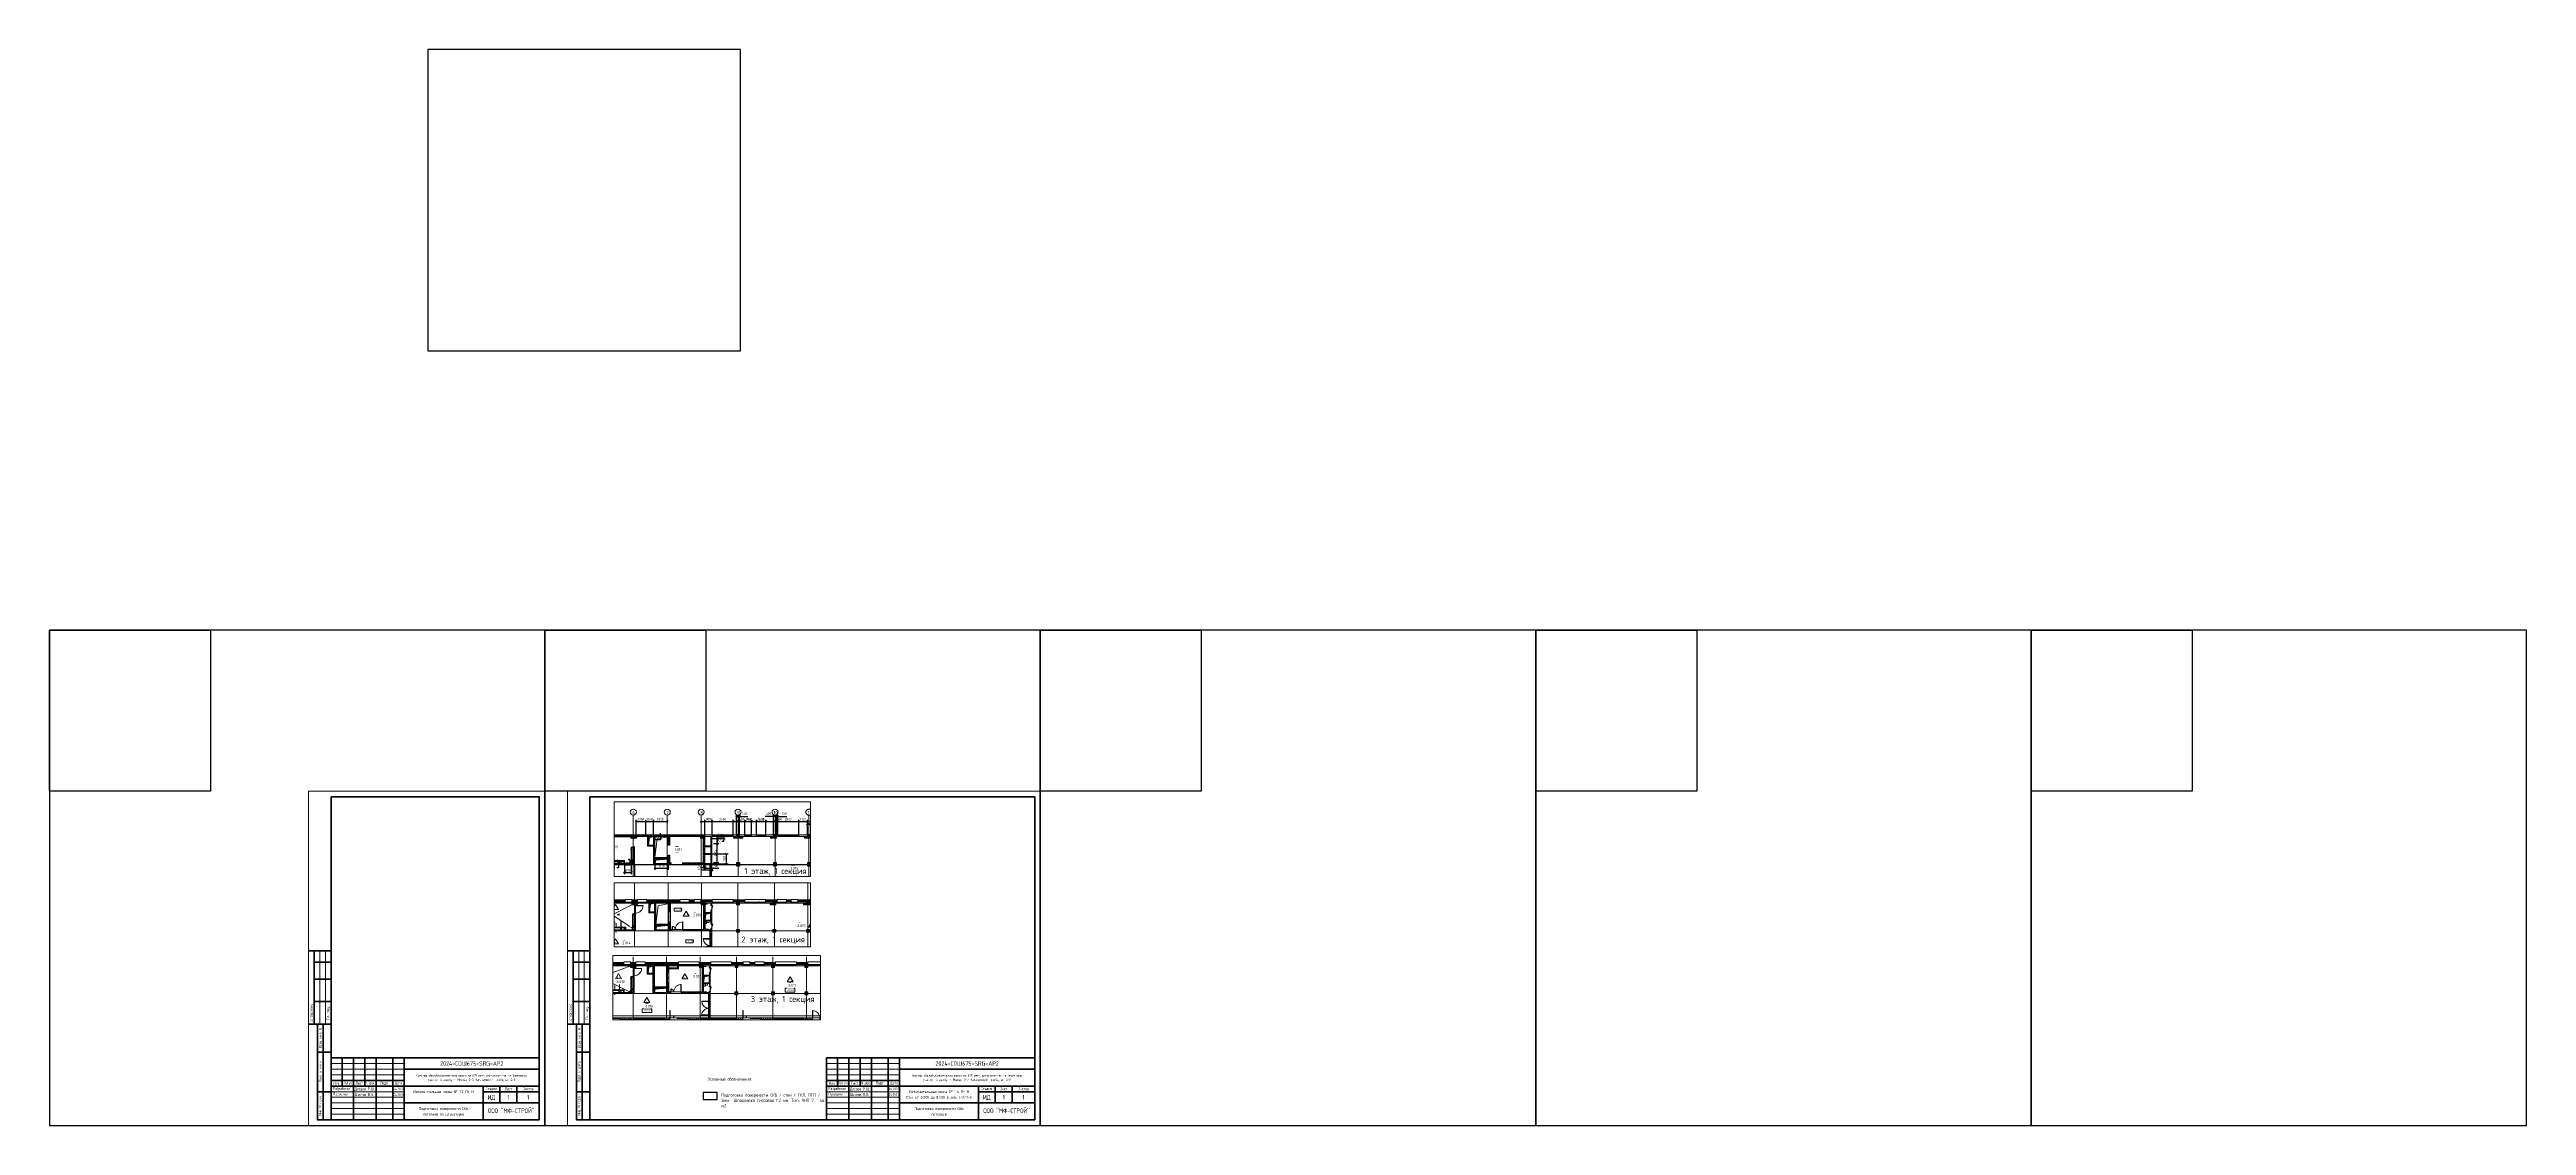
# Paper-space layout '1.4ШпЧНП7в3' of a CAD drawing. Header units: millimetres. Extents: x -143 to 2057, y 0 to 956.
# The model-space entities are those that its viewports show. They can reach past a viewport. Long polylines and large blocks are cut down to what shows.
import ezdxf
from ezdxf.enums import TextEntityAlignment as Align

# ---------------------------------------------------------------- set-up
doc = ezdxf.new("R2018")
doc.units = ezdxf.units.MM
doc.linetypes.add('ADSK_Линия сетки', pattern=[2500, 2000, -250, 0, -250])
doc.linetypes.add('Штрих короткий', pattern=[300, 150, -150])
doc.layers.get('Defpoints').update_dxf_attribs({"color": 250})
for name, color, linetype, lineweight in [('A-____-____-DIMS', 250, 'Continuous', 9), ('A-____-NOTE-TEXT', 250, 'Continuous', 9), ('A-AREA-____-IDEN', 250, 'Continuous', 9), ('A-DETL-____-OTLN', 250, 'Continuous', 5), ('A-DETL-GENF-OTLN', 250, 'Continuous', 5), ('A-DOOR-____-MCUT', 250, 'Continuous', 5), ('A-DOOR-____-OTLN', 250, 'Continuous', 5), ('A-DOOR-FRAM-MCUT', 31, 'Continuous', 5), ('A-DOOR-FRAM-OTLN', 31, 'Continuous', 5), ('A-DOOR-GLAZ-MCUT', 31, 'Continuous', 5), ('A-FLOR-____-IDEN', 11, 'Continuous', 9), ('A-FLOR-____-OTLN', 192, 'Continuous', 9), ('A-GENM-____-MCUT', 250, 'Continuous', 25), ('A-GENM-____-OTLN', 250, 'Continuous', 9), ('A-GLAZ-____-MCUT', 250, 'Continuous', 9), ('A-GLAZ-____-OTLN', 250, 'Continuous', 5), ('A-WALL-____-MCUT', 250, 'Continuous', 13), ('A-WALL-____-PATT', 250, 'Continuous', 13), ('A-WALL-FNSH-MCUT', 250, 'Continuous', 13), ('G-____-____-DIMS', 250, 'Continuous', 9), ('G-____-____-TEXT', 250, 'Continuous', 9), ('I-WALL-____-OTLN', 250, 'Continuous', 9), ('S-COLS-____-MCUT', 250, 'Continuous', 25), ('S-COLS-____-OTLN', 250, 'Continuous', 9), ('S-GRID-____-IDEN', 250, 'Continuous', 9), ('S-GRID-____-OTLN', 250, 'Continuous', 9)]:
    doc.layers.add(name, color=color, linetype=linetype, lineweight=lineweight)
doc.layers.add('ВЭ', color=7, linetype='Continuous')
doc.styles.add('GOST Common', font='', dxfattribs={"width": 0.9, "height": 350})
doc.styles.add('GOST Common_1', font='', dxfattribs={"width": 0.9, "height": 250})
doc.styles.add('ISOCPEUR_1', font='isocpeur.ttf', dxfattribs={"width": 0.9, "height": 250})
doc.styles.add('ISOCPEUR_2', font='isocpeur.ttf', dxfattribs={"height": 160})
doc.styles.add('ISOCPEUR_3', font='isocpeur.ttf', dxfattribs={"height": 250})
doc.styles.add('ISOCPEUR_4', font='isocpeur.ttf', dxfattribs={"height": 300})
doc.styles.add('ISOCPEUR_5', font='isocpeur.ttf', dxfattribs={"height": 8})
doc.styles.add('ISOCPEUR_6', font='isocpeur.ttf', dxfattribs={"height": 3.5})
doc.styles.get("Standard").update_dxf_attribs({"font": 'ГОСТ тип А.ttf'})
doc.styles.add('СПДС', font='ГОСТ тип А.ttf', dxfattribs={"width": 0.9})
doc.styles.get('GOST Common').set_extended_font_data('GOST Common')
doc.styles.get('GOST Common_1').set_extended_font_data('GOST Common')
doc.dimstyles.new('А3', dxfattribs={"dimtxt": 333, "dimasz": 222, "dimexe": 222, "dimexo": 111, "dimgap": 111, "dimtad": 1, "dimtoh": 1, "dimdec": 0, "dimrnd": 0.0015, "dimzin": 0, "dimdsep": 46, "dimtxsty": 'Standard', "dimblk": 'OBLIQUE', "dimcen": 0, "dimclrd": 7, "dimclre": 7, "dimclrt": 7, "dimadec": 0, "dimazin": 0, "dimtfac": 1, "dimtdec": 0, "dimtofl": 0, "dimtmove": 0, "dimatfit": 3, "dimfxl": 1, "dimtolj": 1, "dimtzin": 0, "dimarcsym": 0})
pattern_1 = [(45, (0, 0), (-70.71068, 70.71068), [])]
pattern_2 = [(45, (0, 0), (-251.4472, 251.4472), []), (45, (0, 381), (-251.4472, 251.4472), [])]
pattern_3 = [(135, (0, 0), (-142.5612, -142.5612), []), (135, (142.56, 0), (-142.5612, -142.5612), [252.016, -50.403, 3.353, -47.05])]
pattern_4 = [(50, (0, 0), (364.3679, -31.8783), [38.1, -419.1]), (355, (0, 0), (-70.4859, 382.1133), [30.48, -335.28]), (100.451, (30.36, -2.66), (293.885, 350.2334), [32.38, -356.18]), (46.184, (0, 101.6), (542.1585, -84.0858), [57.15, -628.65]), (96.636, (45.2, 94.6), (474.805, 494.8554), [48.57, -534.27]), (351.184, (0, 101.6), (474.8102, 494.85), [45.72, -502.92]), (21, (50.8, 76.2), (303.2285, -204.5305), [38.1, -419.1]), (326, (50.8, 76.2), (123.6039, 368.376), [30.48, -335.28]), (71.451, (76.07, 59.16), (426.8341, 163.8427), [32.38, -356.18]), (37.5, (0, 0), (6.17665, 169.11015), [16.764, -314.452, 16.764, -323.596, -336.55]), (37.5, (0, 0), (6.17665, 169.11015), [-671.576, 16.764, -319.786]), (7.5, (0, 0), (133.63888, 200.3615), [16.764, -177.292, 16.764, -306.832, -128.27]), (7.5, (0, 0), (133.63888, 200.3615), [-517.652, 16.764, -111.506]), (327.5, (-113.28, 0), (271.18182, -11.45836), [16.764, -110.236, 16.764, -379.476, -525.78]), (327.5, (-113.28, 0), (271.18182, -11.45836), [-523.24, 16.764, -509.016]), (317.5, (-164.08, 0), (296.2585, 50.85285), [16.764, -148.336, 16.764, -246.38, -373.38]), (317.5, (-164.08, 0), (296.2585, 50.85285), [-428.244, 16.764, -356.616])]
pattern_5 = [(45, (0, 0), (-141.42136, 141.42136), []), (135, (0, 0), (-141.42136, -141.42136), [])]
pattern_6 = [(45, (125, 0), (-22.6274, 22.6274), [])]
pattern_7 = [(45, (-601.3, -122294.8), (-251.4472, 251.4472), []), (45, (-601.3, -121913.8), (-251.4472, 251.4472), [])]
pattern_8 = [(45, (-601.3, -122294.8), (-224.5064, 224.5064), []), (45, (-521.92, -122294.8), (0, 449.0128), []), (45, (-680.67, -122294.8), (0, 449.0128), [])]
pattern_9 = [(135, (1951.41, 124.685), (-14.14214, -14.14214), []), (225, (1951.41, 124.685), (14.14214, -14.14214), [])]
pattern_10 = [(45, (-171.384, 124.685), (-14.1421, 14.1421), []), (135, (-171.384, 124.685), (-14.1421, -14.1421), [])]
pattern_11 = [(135, (1751.41, 124.685), (-14.14214, -14.14214), []), (225, (1751.41, 124.685), (14.14214, -14.14214), [])]
pattern_12 = [(45, (-371.384, 124.685), (-14.1421, 14.1421), []), (135, (-371.384, 124.685), (-14.1421, -14.1421), [])]
pattern_13 = [(135, (1551.41, 164.685), (-14.14214, -14.14214), []), (225, (1551.41, 164.685), (14.14214, -14.14214), [])]
pattern_14 = [(45, (-571.384, 164.685), (-14.1421, 14.1421), []), (135, (-571.384, 164.685), (-14.1421, -14.1421), [])]
pattern_15 = [(135, (-601.3, -122294.79), (-142.5612, -142.5612), []), (135, (-458.73, -122294.79), (-142.5612, -142.5612), [252.016, -50.403, 3.353, -47.05])]
pattern_16 = [(50, (-601.3, -122294.8), (364.3679, -31.8783), [38.1, -419.1]), (355, (-601.3, -122294.8), (-70.4859, 382.1133), [30.48, -335.28]), (100.451, (-570.93, -122297.45), (293.885, 350.2334), [32.38, -356.18]), (46.184, (-601.3, -122193.2), (542.1585, -84.0858), [57.15, -628.65]), (96.636, (-556.1, -122200.2), (474.805, 494.8554), [48.57, -534.27]), (351.184, (-601.3, -122193.2), (474.8102, 494.85), [45.72, -502.92]), (21, (-550.5, -122218.6), (303.2285, -204.5305), [38.1, -419.1]), (326, (-550.5, -122218.6), (123.6039, 368.376), [30.48, -335.28]), (71.451, (-525.22, -122235.63), (426.8341, 163.8427), [32.38, -356.18]), (37.5, (-601.29, -122294.79), (6.17665, 169.11015), [16.764, -314.452, 16.764, -323.596, -336.55]), (37.5, (-601.29, -122294.79), (6.17665, 169.11015), [-671.576, 16.764, -319.786]), (7.5, (-601.3, -122294.79), (133.63888, 200.3615), [16.764, -177.292, 16.764, -306.832, -128.27]), (7.5, (-601.3, -122294.79), (133.63888, 200.3615), [-517.652, 16.764, -111.506]), (327.5, (-714.58, -122294.79), (271.18182, -11.45836), [16.764, -110.236, 16.764, -379.476, -525.78]), (327.5, (-714.58, -122294.79), (271.18182, -11.45836), [-523.24, 16.764, -509.016]), (317.5, (-765.38, -122294.8), (296.2585, 50.85285), [16.764, -148.336, 16.764, -246.38, -373.38]), (317.5, (-765.38, -122294.8), (296.2585, 50.85285), [-428.244, 16.764, -356.616])]
pattern_17 = [(45, (-601.3, -122294.79), (-141.42136, 141.42136), []), (135, (-601.3, -122294.79), (-141.42136, -141.42136), [])]
pattern_18 = [(135, (951.411, 164.685), (-14.1421, -14.1421), []), (225, (951.411, 164.685), (14.1421, -14.1421), [])]
pattern_19 = [(45, (-1171.384, 164.685), (-14.1421, 14.1421), []), (135, (-1171.384, 164.685), (-14.1421, -14.1421), [])]
pattern_20 = [(135, (-3188.22, -259241.39), (-141.42136, -141.42136), [])]
pattern_21 = [(45, (-3188.22, -259241.4), (-251.4472, 251.4472), []), (45, (-3188.22, -258860.4), (-251.4472, 251.4472), [])]
pattern_22 = [(45, (-3188.22, -259241.4), (-224.5064, 224.5064), []), (45, (-3108.85, -259241.4), (0, 449.0128), []), (45, (-3267.6, -259241.4), (0, 449.0128), [])]
pattern_23 = [(135, (-3188.22, -259241.39), (-142.5612, -142.5612), []), (135, (-3045.66, -259241.39), (-142.5612, -142.5612), [252.016, -50.403, 3.353, -47.05])]
pattern_24 = [(50, (-3188.22, -259241.4), (364.3679, -31.8783), [38.1, -419.1]), (355, (-3188.22, -259241.4), (-70.4859, 382.1133), [30.48, -335.28]), (100.451, (-3157.86, -259244.05), (293.885, 350.2334), [32.38, -356.18]), (46.184, (-3188.22, -259139.8), (542.1585, -84.0858), [57.15, -628.65]), (96.636, (-3143.04, -259146.8), (474.805, 494.8554), [48.57, -534.27]), (351.184, (-3188.2, -259139.8), (474.8102, 494.85), [45.72, -502.92]), (21, (-3137.42, -259165.2), (303.2285, -204.5305), [38.1, -419.1]), (326, (-3137.42, -259165.2), (123.6039, 368.376), [30.48, -335.28]), (71.451, (-3112.15, -259182.23), (426.8341, 163.8427), [32.38, -356.18]), (37.5, (-3188.22, -259241.39), (6.17665, 169.11015), [16.764, -314.452, 16.764, -323.596, -336.55]), (37.5, (-3188.22, -259241.39), (6.17665, 169.11015), [-671.576, 16.764, -319.786]), (7.5, (-3188.22, -259241.39), (133.63888, 200.3615), [16.764, -177.292, 16.764, -306.832, -128.27]), (7.5, (-3188.22, -259241.39), (133.63888, 200.3615), [-517.652, 16.764, -111.506]), (327.5, (-3301.51, -259241.39), (271.18182, -11.45836), [16.764, -110.236, 16.764, -379.476, -525.78]), (327.5, (-3301.51, -259241.39), (271.18182, -11.45836), [-523.24, 16.764, -509.016]), (317.5, (-3352.3, -259241.4), (296.2585, 50.85285), [16.764, -148.336, 16.764, -246.38, -373.38]), (317.5, (-3352.3, -259241.4), (296.2585, 50.85285), [-428.244, 16.764, -356.616])]
pattern_25 = [(45, (-3188.22, -259241.39), (-141.42136, 141.42136), []), (135, (-3188.22, -259241.39), (-141.42136, -141.42136), [])]

# ---------------------------------------------------------------- blocks, each defined once
blk = doc.blocks.new('*U4848')
at = {"color": 4}
blk.add_lwpolyline([(-220, -220), (220, -220), (220, 220), (-220, 220)], close=True, dxfattribs=at)
at = {"color": 3}
blk.add_lwpolyline([(-220, 220), (-77, 220), (-77, 77), (-220, 77)], close=True, dxfattribs=at)
blk = doc.blocks.new('*U4849')
at = {"color": 0, "linetype": 'ByBlock', "lineweight": -2, "transparency": 16777216}
for p in [(0, 0), (440, 0), (880, 0), (1320, 0), (1760, 0)]:
    blk.add_blockref('*U4848', p, dxfattribs=at)
blk = doc.blocks.new('*U4853')
at = {"lineweight": 0}
blk.add_lwpolyline([(-205, -5), (5, -5), (5, 292), (-205, 292)], close=True, dxfattribs=at)
at = {"color": 0, "linetype": 'Continuous', "lineweight": 50}
blk.add_lwpolyline([(-185, 287), (0, 287), (0, 0), (-185, 0)], close=True, dxfattribs=at)
at = {"lineweight": 35}
for points in [[(-185, 150), (-205, 150)], [(-200, 85), (-200, 150)], [(-185, 140), (-200, 140)], [(-185, 125), (-200, 125)], [(-185, 105), (-200, 105)], [(-185, 85), (-205, 85)], [(-185, 85), (-197, 85), (-197, 0), (-185, 0)], [(-192, 0), (-192, 85)], [(-185, 60), (-197, 60)], [(-175, 55), (-175, 30)], [(-165, 55), (-165, 0)], [(-155, 55), (-155, 30)], [(-145, 55), (-145, 0)], [(-130, 55), (-130, 0)], [(-120, 55), (-120, 0)], [(-120, 45), (0, 45)], [(-185, 25), (-197, 25)], [(-185, 35), (-120, 35)], [(-185, 30), (0, 30)], [(-50, 30), (-50, 0)], [(-50, 25), (0, 25)], [(-35, 30), (-35, 15)], [(-20, 30), (-20, 15)], [(-120, 15), (0, 15)]]:
    blk.add_lwpolyline(points, dxfattribs=at)
at = {"lineweight": 18}
for points in [[(-195, 85), (-195, 150)], [(-190, 85), (-190, 150)], [(-185, 50), (-120, 50)], [(-185, 45), (-120, 45)], [(-185, 40), (-120, 40)], [(-185, 25), (-120, 25)], [(-185, 20), (-120, 20)], [(-185, 15), (-120, 15)], [(-185, 10), (-120, 10)], [(-185, 5), (-120, 5)]]:
    blk.add_lwpolyline(points, dxfattribs=at)
at = {"lineweight": 35}
blk.add_lwpolyline([(-185, 0), (0, 0), (0, 55), (-185, 55)], close=True, dxfattribs=at)
at = {"lineweight": 0}
blk.add_lwpolyline([(0, -5), (5, -5), (5, 0)], dxfattribs=at)
at = {"lineweight": -2, "char_height": 2.5, "attachment_point": 5, "rotation": 90, "style": 'СПДС'}
for s, insert, width in [('Согласовано', (-202.5, 95), 19.991), ('Гл. спец.', (-187.5, 95), 19.991), ('Взам. инв. N', (-194.5, 72.5), 24.991), ('Подл. и дата', (-194.5, 42.5), 34.991), ('Инв. N подл.', (-194.5, 12.5), 24.991)]:
    blk.add_mtext(s, dxfattribs=dict(at, insert=insert, width=width))
at = {"lineweight": -2, "char_height": 2.5, "style": 'СПДС'}
for s, insert, width, attachment_point in [('Разработал', (-183.1, 27.5), 17.953, 4), ('Проверил', (-183.1, 22.5), 17.953, 4), ('Изм.', (-180, 32.5), 10, 5), ('Кол.уч.', (-170, 32.5), 10, 5), ('Лист', (-160, 32.5), 10, 5), ('N док.', (-150, 32.5), 10, 5), ('Подп.', (-137.5, 32.5), 15, 5), ('Дата', (-125, 32.5), 10, 5), ('Стадия', (-42.5, 27.5), 15, 5), ('Лист', (-27.5, 27.5), 15, 5), ('Листов', (-10, 27.5), 20, 5)]:
    blk.add_mtext(s, dxfattribs=dict(at, insert=insert, width=width, attachment_point=attachment_point))
at = {"insert": (-60.2, 37.2), "char_height": 2.2, "attachment_point": 5, "style": 'СПДС'}
blk.add_mtext_dynamic_manual_height_columns('Средняя общеобразовательная школа на 675 мест, расположенная на земельном\\P\\pxqc;участке по адресу: г. Москва, 2-й Нагатинский проезд, вл. 2/3', width=118.293, gutter_width=0, heights=[12.8], dxfattribs=at)
at = {"lineweight": 30, "width": 0.9, "flags": 104}
blk.add_attdef('ШАПКА', text='', height=3, dxfattribs=at).set_placement((-135, 281), align=Align.MIDDLE_CENTER)
at = {"style": 'СПДС'}
for tag, height, p in [('ШИФР_ПРОЕКТА', 4, (-60, 50)), ('НАИМЕНОВАНИЕ_ОБЪЕКТА', 2.5, (-85, 25)), ('СТАДИЯ', 4, (-42.5, 20)), ('ЛИСТ_первый', 4, (-27.5, 20)), ('ЛИСТОВ', 4, (-10, 20)), ('НАИМЕНОВАНИЕ_ОБЪЕКТА2', 2.5, (-85, 20)), ('НАИМЕНОВАНИЕ_ЧЕРТЕЖА2', 2.5, (-85, 5)), ('НАИМЕНОВАНИЕ_ЧЕРТЕЖА1', 2.5, (-85, 10)), ('ОРГАНИЗАЦИЯ_РАЗРАБОТЧИК1', 4, (-25, 8.1))]:
    blk.add_attdef(tag, text='', height=height, dxfattribs=at).set_placement(p, align=Align.MIDDLE_CENTER)
for tag, p in [('РАЗРАБОТЧИК', (-164, 27.5)), ('РУК.ГРУППЫ', (-164, 22.5))]:
    blk.add_attdef(tag, text='', height=2.5, dxfattribs=at).set_placement(p, align=Align.MIDDLE_LEFT)
at = {"style": 'СПДС', "width": 0.9}
for tag, p in [('ДАТА1', (-129.6, 26.4)), ('ДАТА2', (-129.6, 21.4))]:
    blk.add_attdef(tag, p, '', height=2.3, dxfattribs=at)
blk = doc.blocks.new('*U4854')
at = {"lineweight": 0}
blk.add_lwpolyline([(-415, -5), (5, -5), (5, 292), (-415, 292)], close=True, dxfattribs=at)
at = {"color": 0, "linetype": 'Continuous', "lineweight": 50}
blk.add_lwpolyline([(-395, 287), (0, 287), (0, 0), (-395, 0)], close=True, dxfattribs=at)
at = {"lineweight": 35}
for points in [[(-395, 150), (-415, 150)], [(-410, 85), (-410, 150)], [(-395, 140), (-410, 140)], [(-395, 125), (-410, 125)], [(-395, 105), (-410, 105)], [(-395, 85), (-415, 85)], [(-395, 85), (-407, 85), (-407, 0), (-395, 0)], [(-402, 0), (-402, 85)], [(-395, 60), (-407, 60)], [(-175, 55), (-175, 30)], [(-165, 55), (-165, 0)], [(-155, 55), (-155, 30)], [(-145, 55), (-145, 0)], [(-130, 55), (-130, 0)], [(-120, 55), (-120, 0)], [(-120, 45), (0, 45)], [(-395, 25), (-407, 25)], [(-185, 35), (-120, 35)], [(-185, 30), (0, 30)], [(-50, 30), (-50, 0)], [(-50, 25), (0, 25)], [(-35, 30), (-35, 15)], [(-20, 30), (-20, 15)], [(-120, 15), (0, 15)]]:
    blk.add_lwpolyline(points, dxfattribs=at)
at = {"lineweight": 18}
for points in [[(-405, 85), (-405, 150)], [(-400, 85), (-400, 150)], [(-185, 50), (-120, 50)], [(-185, 45), (-120, 45)], [(-185, 40), (-120, 40)], [(-185, 25), (-120, 25)], [(-185, 20), (-120, 20)], [(-185, 15), (-120, 15)], [(-185, 10), (-120, 10)], [(-185, 5), (-120, 5)]]:
    blk.add_lwpolyline(points, dxfattribs=at)
at = {"lineweight": 35}
blk.add_lwpolyline([(-185, 0), (0, 0), (0, 55), (-185, 55)], close=True, dxfattribs=at)
at = {"lineweight": 0}
blk.add_lwpolyline([(0, -5), (5, -5), (5, 0)], dxfattribs=at)
at = {"lineweight": -2, "char_height": 2.5, "attachment_point": 5, "rotation": 90, "style": 'СПДС'}
for s, insert, width in [('Согласовано', (-412.5, 95), 19.991), ('Гл. спец.', (-397.5, 95), 19.991), ('Взам. инв. N', (-404.5, 72.5), 24.991), ('Подл. и дата', (-404.5, 42.5), 34.991), ('Инв. N подл.', (-404.5, 12.5), 24.991)]:
    blk.add_mtext(s, dxfattribs=dict(at, insert=insert, width=width))
at = {"lineweight": -2, "char_height": 2.5, "style": 'СПДС'}
for s, insert, width, attachment_point in [('Разработал', (-183.1, 27.5), 17.953, 4), ('Проверил', (-183.1, 22.5), 17.953, 4), ('Изм.', (-180, 32.5), 10, 5), ('Кол.уч.', (-170, 32.5), 10, 5), ('Лист', (-160, 32.5), 10, 5), ('N док.', (-150, 32.5), 10, 5), ('Подп.', (-137.5, 32.5), 15, 5), ('Дата', (-125, 32.5), 10, 5), ('Стадия', (-42.5, 27.5), 15, 5), ('Лист', (-27.5, 27.5), 15, 5), ('Листов', (-10, 27.5), 20, 5)]:
    blk.add_mtext(s, dxfattribs=dict(at, insert=insert, width=width, attachment_point=attachment_point))
at = {"insert": (-60.2, 37.2), "char_height": 2.2, "attachment_point": 5, "style": 'СПДС'}
blk.add_mtext_dynamic_manual_height_columns('Средняя общеобразовательная школа на 675 мест, расположенная на земельном\\P\\pxqc;участке по адресу: г. Москва, 2-й Нагатинский проезд, вл. 2/3', width=118.293, gutter_width=0, heights=[12.8], dxfattribs=at)
at = {"lineweight": 30, "width": 0.9, "flags": 104}
blk.add_attdef('ШАПКА', text='', height=3, dxfattribs=at).set_placement((-135, 281), align=Align.MIDDLE_CENTER)
at = {"style": 'СПДС'}
for tag, height, p in [('ШИФР_ПРОЕКТА', 4, (-60, 50)), ('НАИМЕНОВАНИЕ_ОБЪЕКТА', 2.5, (-85, 25)), ('СТАДИЯ', 4, (-42.5, 20)), ('ЛИСТ_первый', 4, (-27.5, 20)), ('ЛИСТОВ', 4, (-10, 20)), ('НАИМЕНОВАНИЕ_ОБЪЕКТА2', 2.5, (-85, 20)), ('НАИМЕНОВАНИЕ_ЧЕРТЕЖА2', 2.5, (-85, 5)), ('НАИМЕНОВАНИЕ_ЧЕРТЕЖА1', 2.5, (-85, 10)), ('ОРГАНИЗАЦИЯ_РАЗРАБОТЧИК1', 4, (-25, 8.1))]:
    blk.add_attdef(tag, text='', height=height, dxfattribs=at).set_placement(p, align=Align.MIDDLE_CENTER)
for tag, p in [('РАЗРАБОТЧИК', (-164, 27.5)), ('РУК.ГРУППЫ', (-164, 22.5))]:
    blk.add_attdef(tag, text='', height=2.5, dxfattribs=at).set_placement(p, align=Align.MIDDLE_LEFT)
at = {"style": 'СПДС', "width": 0.9}
for tag, p in [('ДАТА1', (-129.6, 26.4)), ('ДАТА2', (-129.6, 21.4))]:
    blk.add_attdef(tag, p, '', height=2.3, dxfattribs=at)
blk = doc.blocks.new('Окно_СКБ_1Ст1 - 120_Окно_СКБ_1Ст_900_ОК3л-29018700-Кладочный план на отм_ 0_000_ Секция 1_')
at = {"layer": 'A-GLAZ-____-MCUT'}
for p, q in [((-450, -125), (450, -125)), ((-450, -195), (450, -195))]:
    blk.add_line(p, q, dxfattribs=at)
at = {"layer": 'A-GLAZ-____-OTLN'}
for p, q in [((450, -125), (-450, -125)), ((-450, -195), (450, -195))]:
    blk.add_line(p, q, dxfattribs=at)
blk = doc.blocks.new('Окно_СКБ_2Ст1 - Окно_СКБ_2Ст_2800_ОК11Л-29018712-Кладочный план на отм_ 0_000_ Секция 1_')
at = {"layer": 'A-GLAZ-____-MCUT'}
for p, q in [((-1400, -125), (1400, -125)), ((-1400, -195), (1400, -195))]:
    blk.add_line(p, q, dxfattribs=at)
at = {"layer": 'A-GLAZ-____-OTLN'}
for p, q in [((1400, -125), (-1400, -125)), ((-1400, -195), (1400, -195))]:
    blk.add_line(p, q, dxfattribs=at)
blk = doc.blocks.new('Окно_СКБ_1Ст1 - 120_Окно_СКБ_1Ст_900_ОК3л-V3-Кладочный план на отм_ 0_000_ Секция 1_')
at = {"layer": 'A-GLAZ-____-MCUT'}
for p, q in [((-450, -125), (450, -125)), ((-450, -195), (450, -195))]:
    blk.add_line(p, q, dxfattribs=at)
at = {"layer": 'A-GLAZ-____-OTLN'}
for p, q in [((450, -125), (-450, -125)), ((-450, -195), (450, -195))]:
    blk.add_line(p, q, dxfattribs=at)
blk = doc.blocks.new('Окно_СКБ_1Ст1 - 120_Окно_СКБ_1Ст_1250_ОК14Л-29018784-Кладочный план на отм_ 0_000_ Секция 1_')
at = {"layer": 'A-GLAZ-____-MCUT'}
for p, q in [((-625, -125), (625, -125)), ((-625, -195), (625, -195))]:
    blk.add_line(p, q, dxfattribs=at)
at = {"layer": 'A-GLAZ-____-OTLN'}
for p, q in [((625, -125), (-625, -125)), ((-625, -195), (625, -195))]:
    blk.add_line(p, q, dxfattribs=at)
blk = doc.blocks.new('Окно_СКБ_2Ст1 - Окно_СКБ_2Ст_2800_ОК11-29018754-Кладочный план на отм_ 0_000_ Секция 1_')
at = {"layer": 'A-GLAZ-____-MCUT'}
for p, q in [((-1400, -125), (1400, -125)), ((-1400, -195), (1400, -195))]:
    blk.add_line(p, q, dxfattribs=at)
at = {"layer": 'A-GLAZ-____-OTLN'}
for p, q in [((1400, -125), (-1400, -125)), ((-1400, -195), (1400, -195))]:
    blk.add_line(p, q, dxfattribs=at)
blk = doc.blocks.new('Окно_СКБ_1Ст1 - 120_Окно_СКБ_1Ст_1250_ОКп14_E30-37619683-Кладочный план на отм_ 0_000_ Секция 1_')
at = {"layer": 'A-GLAZ-____-MCUT'}
for p, q in [((-625, -125), (625, -125)), ((-625, -195), (625, -195))]:
    blk.add_line(p, q, dxfattribs=at)
at = {"layer": 'A-GLAZ-____-OTLN'}
for p, q in [((625, -125), (-625, -125)), ((-625, -195), (625, -195))]:
    blk.add_line(p, q, dxfattribs=at)
blk = doc.blocks.new('Окно_СКБ_2Ст1 - Окно_СКБ_2Ст_2800_ОК12-29019270-Кладочный план на отм_ 0_000_ Секция 1_')
at = {"layer": 'A-GLAZ-____-MCUT'}
for p, q in [((-1400, -125), (1400, -125)), ((-1400, -195), (1400, -195))]:
    blk.add_line(p, q, dxfattribs=at)
at = {"layer": 'A-GLAZ-____-OTLN'}
for p, q in [((1400, -125), (-1400, -125)), ((-1400, -195), (1400, -195))]:
    blk.add_line(p, q, dxfattribs=at)
blk = doc.blocks.new('BSC_Колонна _Прямоугольная - 400x400-V16-Кладочный план на отм_ 0_000_ Секция 1_')
at = {"layer": 'S-COLS-____-OTLN', "lineweight": 5}
h = blk.add_hatch(dxfattribs=at)
h.set_pattern_fill('FP_23', color=256, style=0, pattern_type=2)
h.set_pattern_definition([(135, (-36149.98, -54675), (-142.5619, -142.5619), []), (135, (-36007.42, -54675), (-142.5619, -142.5619), [252.016, -50.403, 3.353, -47.05])])
h.paths.add_polyline_path([(-200, -200), (200, -200), (200, 200), (-200, 200)])
at = {"layer": 'S-COLS-____-MCUT'}
for p, q in [((200, 200), (-200, 200)), ((-200, 200), (-200, -200)), ((200, -200), (200, 200)), ((-200, -200), (200, -200))]:
    blk.add_line(p, q, dxfattribs=at)
blk = doc.blocks.new('BSC_Колонна _Прямоугольная - 400x400-V17-Кладочный план на отм_ 0_000_ Секция 1_')
at = {"layer": 'S-COLS-____-OTLN', "lineweight": 5}
h = blk.add_hatch(dxfattribs=at)
h.set_pattern_fill('FP_24', color=256, style=0, pattern_type=2)
h.set_pattern_definition([(135, (-41049.98, -54675), (-142.5619, -142.5619), []), (135, (-40907.42, -54675), (-142.5619, -142.5619), [252.016, -50.403, 3.353, -47.05])])
h.paths.add_polyline_path([(-200, -200), (200, -200), (200, 200), (-200, 200)])
at = {"layer": 'S-COLS-____-MCUT'}
for p, q in [((200, 200), (-200, 200)), ((-200, 200), (-200, -200)), ((200, -200), (200, 200)), ((-200, -200), (200, -200))]:
    blk.add_line(p, q, dxfattribs=at)
blk = doc.blocks.new('BSC_Колонна _Прямоугольная - 400x400-V18-Кладочный план на отм_ 0_000_ Секция 1_')
at = {"layer": 'S-COLS-____-OTLN', "lineweight": 5}
h = blk.add_hatch(dxfattribs=at)
h.set_pattern_fill('FP_25', color=256, style=0, pattern_type=2)
h.set_pattern_definition([(135, (-45549.98, -54675), (-142.5619, -142.5619), []), (135, (-45407.42, -54675), (-142.5619, -142.5619), [252.016, -50.403, 3.353, -47.05])])
h.paths.add_polyline_path([(-200, -200), (200, -200), (200, 200), (-200, 200)])
at = {"layer": 'S-COLS-____-MCUT'}
for p, q in [((200, 200), (-200, 200)), ((-200, 200), (-200, -200)), ((200, -200), (200, 200)), ((-200, -200), (200, -200))]:
    blk.add_line(p, q, dxfattribs=at)
blk = doc.blocks.new('_Wn_-As_OpeningMEP_floor__Rectangular - _Wn_-As_OpeningMEP_floor__Rectangular-32466841-Кладочный план на отм_ 0_000_ Секция 1_')
at = {"layer": 'A-DETL-GENF-OTLN'}
for p, q in [((-200, -90), (-156, 146)), ((-156, 146), (200, 190))]:
    blk.add_line(p, q, dxfattribs=at)
blk = doc.blocks.new('_Wn_-As_OpeningMEP_floor__Rectangular - _Wn_-As_OpeningMEP_floor__Rectangular-32466850-Кладочный план на отм_ 0_000_ Секция 1_')
at = {"layer": 'A-DETL-GENF-OTLN'}
for p, q in [((-325, -500), (-216, 491)), ((-216, 491), (325, 600))]:
    blk.add_line(p, q, dxfattribs=at)
blk = doc.blocks.new('_Wn_-As_OpeningMEP_floor__Rectangular - _Wn_-As_OpeningMEP_floor__Rectangular-32466825-Кладочный план на отм_ 0_000_ Секция 1_')
at = {"layer": 'A-DETL-GENF-OTLN'}
for p, q in [((-100, -50), (-73, 123)), ((-73, 123), (100, 150))]:
    blk.add_line(p, q, dxfattribs=at)
blk = doc.blocks.new('_Wn_-As_OpeningMEP_floor__Rectangular - _Wn_-As_OpeningMEP_floor__Rectangular-32466849-Кладочный план на отм_ 0_000_ Секция 1_')
at = {"layer": 'A-DETL-GENF-OTLN'}
for p, q in [((-85, -200), (-52, 267)), ((-52, 267), (85, 300))]:
    blk.add_line(p, q, dxfattribs=at)
blk = doc.blocks.new('_Wn_-As_OpeningMEP_floor__Rectangular - _Wn_-As_OpeningMEP_floor__Rectangular-32466848-Кладочный план на отм_ 0_000_ Секция 1_')
at = {"layer": 'A-DETL-GENF-OTLN'}
for p, q in [((-870, -227), (-759, 217)), ((-759, 217), (870, 327))]:
    blk.add_line(p, q, dxfattribs=at)
blk = doc.blocks.new('_Wn_-As_OpeningMEP_floor__Rectangular - _Wn_-As_OpeningMEP_floor__Rectangular-32466845-Кладочный план на отм_ 0_000_ Секция 1_')
at = {"layer": 'A-DETL-GENF-OTLN'}
for p, q in [((-875, -1325), (-590, 1140)), ((-590, 1140), (875, 1425))]:
    blk.add_line(p, q, dxfattribs=at)
blk = doc.blocks.new('АР_Люк - ЛРС_ВК_200х200_внутренний_RAL 9006-42718871-Кладочный план на отм_ 0_000_ Секция 1_')
at = {"layer": 'A-DOOR-____-OTLN'}
h = blk.add_hatch(dxfattribs=at)
h.set_pattern_fill('FP_29', color=256, style=0, pattern_type=2)
h.set_pattern_definition(pattern_6)
h.paths.add_polyline_path([(225, -50), (225, 50), (25, 50), (25, -50)])
at = {"layer": 'A-DETL-GENF-OTLN', "lineweight": 9}
for p, q in [((225, 50), (25, 50)), ((25, 50), (25, -50)), ((225, -50), (225, 50)), ((25, -50), (225, -50))]:
    blk.add_line(p, q, dxfattribs=at)
at = {"layer": 'A-DOOR-____-MCUT'}
blk.add_arc((225, 50), 200, 150, 180, dxfattribs=at)
blk = doc.blocks.new('АР_Люк - ЛРС_ВК_200х200_внутренний_RAL 9006-V24-Кладочный план на отм_ 0_000_ Секция 1_')
at = {"layer": 'A-DOOR-____-OTLN'}
h = blk.add_hatch(dxfattribs=at)
h.set_pattern_fill('FP_29', color=256, style=0, pattern_type=2)
h.set_pattern_definition(pattern_6)
h.paths.add_polyline_path([(25, 50), (25, -50), (225, -50), (225, 50), (184, 50)])
at = {"layer": 'A-DETL-GENF-OTLN', "lineweight": 9}
for p, q in [((225, 50), (25, 50)), ((25, 50), (25, -50)), ((225, -50), (225, 50)), ((25, -50), (225, -50))]:
    blk.add_line(p, q, dxfattribs=at)
at = {"layer": 'A-DOOR-____-MCUT'}
for start, end in [(177.10222, 180), (150, 174.20445)]:
    blk.add_arc((225, 50), 200, start, end, dxfattribs=at)
blk = doc.blocks.new('АР_Люк - ЛРС_ВК_500х400_наружный_NCS S 1000-N-42722041-Кладочный план на отм_ 0_000_ Секция 1_')
at = {"layer": 'A-DOOR-____-OTLN'}
h = blk.add_hatch(dxfattribs=at)
h.set_pattern_fill('FP_29', color=256, style=0, pattern_type=2)
h.set_pattern_definition(pattern_6)
h.paths.add_polyline_path([(375, 50), (-125, 50), (-125, -50), (375, -50)])
at = {"layer": 'A-DETL-GENF-OTLN', "lineweight": 9}
for p, q in [((375, 50), (-125, 50)), ((-125, 50), (-125, -50)), ((375, -50), (375, 50)), ((-125, -50), (375, -50))]:
    blk.add_line(p, q, dxfattribs=at)
at = {"layer": 'A-DOOR-____-MCUT'}
blk.add_arc((375, 50), 500, 150, 180, dxfattribs=at)
blk = doc.blocks.new('Ось сетки - Круг_Ø8 мм-39983606-Кладочный план на отм_ 0_000_ Секция 1_')
at = {"layer": 'S-GRID-____-IDEN'}
for start, end in [(360, 180), (180, 360)]:
    blk.add_arc((0, 0), 4, start, end, dxfattribs=at)
blk = doc.blocks.new('AAR_СКБ_Марка_Помещения - Номер-17325395-Кладочный план на отм_ 0_000_ Секция 1_')
at = {"layer": 'A-AREA-____-IDEN'}
blk.add_circle((0, 1.5), 4, dxfattribs=at)
blk = doc.blocks.new('_Oblique')
at = {"color": 0, "linetype": 'ByBlock', "lineweight": -2}
blk.add_line((-0.5, -0.5), (0.5, 0.5), dxfattribs=at)
blk = doc.blocks.new('DIMBLOCK224-Кладочный план на отм_ 0_000_ Секция 1_')
at = {"layer": 'A-____-____-DIMS', "color": 7, "lineweight": -2, "transparency": 16777216}
for p, q in [((32881, 57430), (33598, 57430)), ((33376, 54915), (33376, 57430)), ((32881, 54915), (33598, 54915))]:
    blk.add_line(p, q, dxfattribs=at)
at = {"layer": 'Defpoints', "color": 0, "transparency": 16777216}
for p in [(32770, 57430), (33376, 57430), (32770, 54915)]:
    blk.add_point(p, dxfattribs=at)
at = {"layer": 'A-____-____-DIMS', "color": 7, "lineweight": -2, "transparency": 16777216, "xscale": 222, "yscale": 222, "zscale": 222}
for p, rotation in [((33376, 57430), 90), ((33376, 54915), 270)]:
    blk.add_blockref('_Oblique', p, dxfattribs=dict(at, rotation=rotation))
at = {"layer": 'A-____-____-DIMS', "color": 7, "transparency": 16777216, "insert": (33099, 56172), "char_height": 333, "width": 2.48, "attachment_point": 5, "rotation": 90}
blk.add_mtext('\\A1;2515', dxfattribs=at)
blk = doc.blocks.new('DIMBLOCK225-Кладочный план на отм_ 0_000_ Секция 1_')
at = {"layer": 'A-____-____-DIMS', "color": 7, "lineweight": -2, "transparency": 16777216}
for p, q in [((32746, 58100), (33598, 58100)), ((32881, 57430), (33598, 57430)), ((33376, 58100), (33376, 58322)), ((33376, 58322), (34120, 58322)), ((33376, 57430), (33376, 58100))]:
    blk.add_line(p, q, dxfattribs=at)
at = {"layer": 'Defpoints', "color": 0, "transparency": 16777216}
for p in [(32635, 58100), (32770, 57430), (33376, 58100)]:
    blk.add_point(p, dxfattribs=at)
at = {"layer": 'A-____-____-DIMS', "color": 7, "lineweight": -2, "transparency": 16777216, "xscale": 222, "yscale": 222, "zscale": 222}
for p, rotation in [((33376, 58100), 90), ((33376, 57430), 270)]:
    blk.add_blockref('_Oblique', p, dxfattribs=dict(at, rotation=rotation))
at = {"layer": 'A-____-____-DIMS', "color": 7, "transparency": 16777216, "insert": (33804, 58599), "char_height": 333, "width": 1.86, "attachment_point": 5}
blk.add_mtext('\\A1;670', dxfattribs=at)
blk = doc.blocks.new('DIMBLOCK226-Кладочный план на отм_ 0_000_ Секция 1_')
at = {"layer": 'A-____-____-DIMS', "color": 7, "lineweight": -2, "transparency": 16777216}
for p, q in [((32746, 58100), (34453, 58100)), ((33387, 58375), (34453, 58375)), ((34231, 57712), (34009, 57712)), ((34231, 58375), (34231, 58100)), ((34231, 58100), (34231, 57712))]:
    blk.add_line(p, q, dxfattribs=at)
at = {"layer": 'Defpoints', "color": 0, "transparency": 16777216}
for p in [(32635, 58100), (33276, 58375), (34231, 58375)]:
    blk.add_point(p, dxfattribs=at)
at = {"layer": 'A-____-____-DIMS', "color": 7, "lineweight": -2, "transparency": 16777216, "xscale": 222, "yscale": 222, "zscale": 222}
for p, rotation in [((34231, 58375), 90), ((34231, 58100), 270)]:
    blk.add_blockref('_Oblique', p, dxfattribs=dict(at, rotation=rotation))
at = {"layer": 'A-____-____-DIMS', "color": 7, "transparency": 16777216, "insert": (33454, 57396), "char_height": 333, "width": 1.86, "attachment_point": 1, "rotation": 90, "line_spacing_factor": 1.022761}
blk.add_mtext('\\A1;275', dxfattribs=at)
blk = doc.blocks.new('DIMBLOCK227-Кладочный план на отм_ 0_000_ Секция 1_')
at = {"layer": 'A-____-____-DIMS', "color": 7, "lineweight": -2, "transparency": 16777216}
for p, q in [((31725, 54564), (31725, 53936)), ((31725, 54158), (32515, 54158)), ((32515, 54684), (32515, 53936)), ((32515, 54158), (33592, 54158))]:
    blk.add_line(p, q, dxfattribs=at)
at = {"layer": 'Defpoints', "color": 0, "transparency": 16777216}
for p in [(31725, 54675), (32515, 54795), (32515, 54158)]:
    blk.add_point(p, dxfattribs=at)
at = {"layer": 'A-____-____-DIMS', "color": 7, "lineweight": -2, "transparency": 16777216, "xscale": 222, "yscale": 222, "zscale": 222, "rotation": 180}
blk.add_blockref('_Oblique', (31725, 54158), dxfattribs=at)
at = {"layer": 'A-____-____-DIMS', "color": 7, "lineweight": -2, "transparency": 16777216, "xscale": 222, "yscale": 222, "zscale": 222}
blk.add_blockref('_Oblique', (32515, 54158), dxfattribs=at)
at = {"layer": 'A-____-____-DIMS', "color": 7, "transparency": 16777216, "insert": (33164, 54436), "char_height": 333, "width": 1.86, "attachment_point": 5}
blk.add_mtext('\\A1;790', dxfattribs=at)
blk = doc.blocks.new('DIMBLOCK228-Кладочный план на отм_ 0_000_ Секция 1_')
at = {"layer": 'A-____-____-DIMS', "color": 7, "lineweight": -2, "transparency": 16777216}
for p, q in [((32515, 53915), (31283, 53915)), ((32515, 54684), (32515, 53693)), ((32635, 54564), (32635, 53693)), ((32635, 53915), (32857, 53915))]:
    blk.add_line(p, q, dxfattribs=at)
at = {"layer": 'Defpoints', "color": 0, "transparency": 16777216}
for p in [(32515, 54795), (32635, 54675), (32635, 53915)]:
    blk.add_point(p, dxfattribs=at)
at = {"layer": 'A-____-____-DIMS', "color": 7, "lineweight": -2, "transparency": 16777216, "xscale": 222, "yscale": 222, "zscale": 222}
blk.add_blockref('_Oblique', (32515, 53915), dxfattribs=at)
at = {"layer": 'A-____-____-DIMS', "color": 7, "lineweight": -2, "transparency": 16777216, "xscale": 222, "yscale": 222, "zscale": 222, "rotation": 180}
blk.add_blockref('_Oblique', (32635, 53915), dxfattribs=at)
at = {"layer": 'A-____-____-DIMS', "color": 7, "transparency": 16777216, "insert": (31394, 54470), "char_height": 333, "width": 1.68, "attachment_point": 1, "line_spacing_factor": 1.022761}
blk.add_mtext('\\A1;120', dxfattribs=at)
blk = doc.blocks.new('DIMBLOCK243-Кладочный план на отм_ 0_000_ Секция 1_')
at = {"layer": 'A-____-____-DIMS', "color": 7, "lineweight": -2, "transparency": 16777216}
for p, q in [((21775, 54573), (21031, 54573)), ((21764, 55295), (21553, 55295)), ((21764, 54795), (21553, 54795)), ((21775, 55295), (21775, 54795)), ((21775, 54795), (21775, 54573))]:
    blk.add_line(p, q, dxfattribs=at)
at = {"layer": 'Defpoints', "color": 0, "transparency": 16777216}
for p in [(21775, 54795), (21875, 55295), (21875, 54795)]:
    blk.add_point(p, dxfattribs=at)
at = {"layer": 'A-____-____-DIMS', "color": 7, "lineweight": -2, "transparency": 16777216, "xscale": 222, "yscale": 222, "zscale": 222}
for p, rotation in [((21775, 55295), 90), ((21775, 54795), 270)]:
    blk.add_blockref('_Oblique', p, dxfattribs=dict(at, rotation=rotation))
at = {"layer": 'A-____-____-DIMS', "color": 7, "transparency": 16777216, "insert": (21347, 54851), "char_height": 333, "width": 1.86, "attachment_point": 5}
blk.add_mtext('\\A1;500', dxfattribs=at)
blk = doc.blocks.new('DIMBLOCK247-Кладочный план на отм_ 0_000_ Секция 1_')
at = {"layer": 'A-____-____-DIMS', "color": 7, "lineweight": -2, "transparency": 16777216}
for p, q in [((21080, 54684), (21080, 53388)), ((21080, 53610), (21970, 53610)), ((21970, 54684), (21970, 53388))]:
    blk.add_line(p, q, dxfattribs=at)
at = {"layer": 'Defpoints', "color": 0, "transparency": 16777216}
for p in [(21080, 54795), (21970, 54795), (21970, 53610)]:
    blk.add_point(p, dxfattribs=at)
at = {"layer": 'A-____-____-DIMS', "color": 7, "lineweight": -2, "transparency": 16777216, "xscale": 222, "yscale": 222, "zscale": 222, "rotation": 180}
blk.add_blockref('_Oblique', (21080, 53610), dxfattribs=at)
at = {"layer": 'A-____-____-DIMS', "color": 7, "lineweight": -2, "transparency": 16777216, "xscale": 222, "yscale": 222, "zscale": 222}
blk.add_blockref('_Oblique', (21970, 53610), dxfattribs=at)
at = {"layer": 'A-____-____-DIMS', "color": 7, "transparency": 16777216, "insert": (21525, 53888), "char_height": 333, "width": 1.86, "attachment_point": 5}
blk.add_mtext('\\A1;890', dxfattribs=at)
blk = doc.blocks.new('DIMBLOCK252-Кладочный план на отм_ 0_000_ Секция 1_')
at = {"layer": 'A-____-____-DIMS', "color": 7, "lineweight": -2, "transparency": 16777216}
for p, q in [((19282, 54795), (20485, 54795)), ((19282, 54675), (20485, 54675)), ((20263, 54231), (20041, 54231)), ((20263, 54795), (20263, 55017)), ((20263, 54675), (20263, 54231))]:
    blk.add_line(p, q, dxfattribs=at)
at = {"layer": 'Defpoints', "color": 0, "transparency": 16777216}
for p in [(19171, 54795), (19171, 54675), (20263, 54795)]:
    blk.add_point(p, dxfattribs=at)
at = {"layer": 'A-____-____-DIMS', "color": 7, "lineweight": -2, "transparency": 16777216, "xscale": 222, "yscale": 222, "zscale": 222}
for p, rotation in [((20263, 54795), 270), ((20263, 54675), 90)]:
    blk.add_blockref('_Oblique', p, dxfattribs=dict(at, rotation=rotation))
at = {"layer": 'A-____-____-DIMS', "color": 7, "transparency": 16777216, "insert": (19486, 53948), "char_height": 333, "width": 1.68, "attachment_point": 1, "rotation": 90, "line_spacing_factor": 1.022761}
blk.add_mtext('\\A1;120', dxfattribs=at)
blk = doc.blocks.new('DIMBLOCK293-Кладочный план на отм_ 0_000_ Секция 1_')
at = {"layer": 'A-____-____-DIMS', "color": 7, "lineweight": -2, "transparency": 16777216}
for p, q in [((31614, 54795), (31353, 54795)), ((31614, 54675), (31353, 54675)), ((31575, 54231), (31353, 54231)), ((31575, 54795), (31575, 55017)), ((31575, 54675), (31575, 54231))]:
    blk.add_line(p, q, dxfattribs=at)
at = {"layer": 'Defpoints', "color": 0, "transparency": 16777216}
for p in [(31575, 54795), (31725, 54795), (31725, 54675)]:
    blk.add_point(p, dxfattribs=at)
at = {"layer": 'A-____-____-DIMS', "color": 7, "lineweight": -2, "transparency": 16777216, "xscale": 222, "yscale": 222, "zscale": 222}
for p, rotation in [((31575, 54795), 270), ((31575, 54675), 90)]:
    blk.add_blockref('_Oblique', p, dxfattribs=dict(at, rotation=rotation))
at = {"layer": 'A-____-____-DIMS', "color": 7, "transparency": 16777216, "insert": (30798, 53948), "char_height": 333, "width": 1.68, "attachment_point": 1, "rotation": 90, "line_spacing_factor": 1.022761}
blk.add_mtext('\\A1;120', dxfattribs=at)
blk = doc.blocks.new('DIMBLOCK353-Кладочный план на отм_ 0_000_ Секция 1_')
at = {"layer": 'A-____-____-DIMS', "color": 7, "lineweight": -2, "transparency": 16777216}
for p, q in [((31250, 60371), (31725, 60371)), ((31250, 60360), (31250, 60149)), ((31725, 58686), (31725, 60593)), ((31725, 60371), (32835, 60371))]:
    blk.add_line(p, q, dxfattribs=at)
at = {"layer": 'Defpoints', "color": 0, "transparency": 16777216}
for p in [(31250, 60471), (31725, 60371), (31725, 58575)]:
    blk.add_point(p, dxfattribs=at)
at = {"layer": 'A-____-____-DIMS', "color": 7, "lineweight": -2, "transparency": 16777216, "xscale": 222, "yscale": 222, "zscale": 222, "rotation": 180}
blk.add_blockref('_Oblique', (31250, 60371), dxfattribs=at)
at = {"layer": 'A-____-____-DIMS', "color": 7, "lineweight": -2, "transparency": 16777216, "xscale": 222, "yscale": 222, "zscale": 222}
blk.add_blockref('_Oblique', (31725, 60371), dxfattribs=at)
at = {"layer": 'A-____-____-DIMS', "color": 7, "transparency": 16777216, "insert": (32391, 60649), "char_height": 333, "width": 1.95, "attachment_point": 5}
blk.add_mtext('\\A1;475', dxfattribs=at)
blk = doc.blocks.new('DIMBLOCK354-Кладочный план на отм_ 0_000_ Секция 1_')
at = {"layer": 'A-____-____-DIMS', "color": 7, "lineweight": -2, "transparency": 16777216}
for p, q in [((31725, 58686), (31725, 60593)), ((31725, 60371), (32700, 60371)), ((32700, 58686), (32700, 60593))]:
    blk.add_line(p, q, dxfattribs=at)
at = {"layer": 'Defpoints', "color": 0, "transparency": 16777216}
for p in [(32700, 60371), (31725, 58575), (32700, 58575)]:
    blk.add_point(p, dxfattribs=at)
at = {"layer": 'A-____-____-DIMS', "color": 7, "lineweight": -2, "transparency": 16777216, "xscale": 222, "yscale": 222, "zscale": 222, "rotation": 180}
blk.add_blockref('_Oblique', (31725, 60371), dxfattribs=at)
at = {"layer": 'A-____-____-DIMS', "color": 7, "lineweight": -2, "transparency": 16777216, "xscale": 222, "yscale": 222, "zscale": 222}
blk.add_blockref('_Oblique', (32700, 60371), dxfattribs=at)
at = {"layer": 'A-____-____-DIMS', "color": 7, "transparency": 16777216, "insert": (32213, 60649), "char_height": 333, "width": 1.86, "attachment_point": 5}
blk.add_mtext('\\A1;975', dxfattribs=at)
blk = doc.blocks.new('DIMBLOCK355-Кладочный план на отм_ 0_000_ Секция 1_')
at = {"layer": 'A-____-____-DIMS', "color": 7, "lineweight": -2, "transparency": 16777216}
for p, q in [((32700, 58686), (32700, 60593)), ((32700, 60371), (35500, 60371)), ((35500, 58686), (35500, 60593))]:
    blk.add_line(p, q, dxfattribs=at)
at = {"layer": 'Defpoints', "color": 0, "transparency": 16777216}
for p in [(35500, 60371), (32700, 58575), (35500, 58575)]:
    blk.add_point(p, dxfattribs=at)
at = {"layer": 'A-____-____-DIMS', "color": 7, "lineweight": -2, "transparency": 16777216, "xscale": 222, "yscale": 222, "zscale": 222, "rotation": 180}
blk.add_blockref('_Oblique', (32700, 60371), dxfattribs=at)
at = {"layer": 'A-____-____-DIMS', "color": 7, "lineweight": -2, "transparency": 16777216, "xscale": 222, "yscale": 222, "zscale": 222}
blk.add_blockref('_Oblique', (35500, 60371), dxfattribs=at)
at = {"layer": 'A-____-____-DIMS', "color": 7, "transparency": 16777216, "insert": (34100, 60649), "char_height": 333, "width": 2.48, "attachment_point": 5}
blk.add_mtext('\\A1;2800', dxfattribs=at)
blk = doc.blocks.new('DIMBLOCK356-Кладочный план на отм_ 0_000_ Секция 1_')
at = {"layer": 'A-____-____-DIMS', "color": 7, "lineweight": -2, "transparency": 16777216}
for p, q in [((35500, 58686), (35500, 60593)), ((35500, 60371), (35950, 60371)), ((35950, 58686), (35950, 60593)), ((35950, 60371), (37060, 60371))]:
    blk.add_line(p, q, dxfattribs=at)
at = {"layer": 'Defpoints', "color": 0, "transparency": 16777216}
for p in [(35950, 60371), (35500, 58575), (35950, 58575)]:
    blk.add_point(p, dxfattribs=at)
at = {"layer": 'A-____-____-DIMS', "color": 7, "lineweight": -2, "transparency": 16777216, "xscale": 222, "yscale": 222, "zscale": 222, "rotation": 180}
blk.add_blockref('_Oblique', (35500, 60371), dxfattribs=at)
at = {"layer": 'A-____-____-DIMS', "color": 7, "lineweight": -2, "transparency": 16777216, "xscale": 222, "yscale": 222, "zscale": 222}
blk.add_blockref('_Oblique', (35950, 60371), dxfattribs=at)
at = {"layer": 'A-____-____-DIMS', "color": 7, "transparency": 16777216, "insert": (36616, 60649), "char_height": 333, "width": 1.95, "attachment_point": 5}
blk.add_mtext('\\A1;450', dxfattribs=at)
blk = doc.blocks.new('DIMBLOCK357-Кладочный план на отм_ 0_000_ Секция 1_')
at = {"layer": 'A-____-____-DIMS', "color": 7, "lineweight": -2, "transparency": 16777216}
for p, q in [((35950, 58686), (35950, 61260)), ((35950, 61038), (36350, 61038)), ((36350, 58686), (36350, 61260)), ((36350, 61038), (37460, 61038))]:
    blk.add_line(p, q, dxfattribs=at)
at = {"layer": 'Defpoints', "color": 0, "transparency": 16777216}
for p in [(36350, 61038), (35950, 58575), (36350, 58575)]:
    blk.add_point(p, dxfattribs=at)
at = {"layer": 'A-____-____-DIMS', "color": 7, "lineweight": -2, "transparency": 16777216, "xscale": 222, "yscale": 222, "zscale": 222, "rotation": 180}
blk.add_blockref('_Oblique', (35950, 61038), dxfattribs=at)
at = {"layer": 'A-____-____-DIMS', "color": 7, "lineweight": -2, "transparency": 16777216, "xscale": 222, "yscale": 222, "zscale": 222}
blk.add_blockref('_Oblique', (36350, 61038), dxfattribs=at)
at = {"layer": 'A-____-____-DIMS', "color": 7, "transparency": 16777216, "insert": (36683, 61593), "char_height": 333, "width": 1.95, "attachment_point": 1, "line_spacing_factor": 1.022761}
blk.add_mtext('\\A1;400', dxfattribs=at)
blk = doc.blocks.new('DIMBLOCK358-Кладочный план на отм_ 0_000_ Секция 1_')
at = {"layer": 'A-____-____-DIMS', "color": 7, "lineweight": -2, "transparency": 16777216}
for p, q in [((36350, 58686), (36350, 60593)), ((36350, 60371), (37050, 60371)), ((37050, 58686), (37050, 60593)), ((37050, 60371), (38127, 60371))]:
    blk.add_line(p, q, dxfattribs=at)
at = {"layer": 'Defpoints', "color": 0, "transparency": 16777216}
for p in [(37050, 60371), (36350, 58575), (37050, 58575)]:
    blk.add_point(p, dxfattribs=at)
at = {"layer": 'A-____-____-DIMS', "color": 7, "lineweight": -2, "transparency": 16777216, "xscale": 222, "yscale": 222, "zscale": 222, "rotation": 180}
blk.add_blockref('_Oblique', (36350, 60371), dxfattribs=at)
at = {"layer": 'A-____-____-DIMS', "color": 7, "lineweight": -2, "transparency": 16777216, "xscale": 222, "yscale": 222, "zscale": 222}
blk.add_blockref('_Oblique', (37050, 60371), dxfattribs=at)
at = {"layer": 'A-____-____-DIMS', "color": 7, "transparency": 16777216, "insert": (37699, 60649), "char_height": 333, "width": 1.86, "attachment_point": 5}
blk.add_mtext('\\A1;700', dxfattribs=at)
blk = doc.blocks.new('DIMBLOCK359-Кладочный план на отм_ 0_000_ Секция 1_')
at = {"layer": 'A-____-____-DIMS', "color": 7, "lineweight": -2, "transparency": 16777216}
for p, q in [((37050, 58686), (37050, 60593)), ((37050, 60371), (37950, 60371)), ((37950, 58686), (37950, 60593))]:
    blk.add_line(p, q, dxfattribs=at)
at = {"layer": 'Defpoints', "color": 0, "transparency": 16777216}
for p in [(37950, 60371), (37050, 58575), (37950, 58575)]:
    blk.add_point(p, dxfattribs=at)
at = {"layer": 'A-____-____-DIMS', "color": 7, "lineweight": -2, "transparency": 16777216, "xscale": 222, "yscale": 222, "zscale": 222, "rotation": 180}
blk.add_blockref('_Oblique', (37050, 60371), dxfattribs=at)
at = {"layer": 'A-____-____-DIMS', "color": 7, "lineweight": -2, "transparency": 16777216, "xscale": 222, "yscale": 222, "zscale": 222}
blk.add_blockref('_Oblique', (37950, 60371), dxfattribs=at)
at = {"layer": 'A-____-____-DIMS', "color": 7, "transparency": 16777216, "insert": (37500, 60649), "char_height": 333, "width": 1.86, "attachment_point": 5}
blk.add_mtext('\\A1;900', dxfattribs=at)
blk = doc.blocks.new('DIMBLOCK360-Кладочный план на отм_ 0_000_ Секция 1_')
at = {"layer": 'A-____-____-DIMS', "color": 7, "lineweight": -2, "transparency": 16777216}
for p, q in [((37950, 58686), (37950, 60593)), ((37950, 60371), (38600, 60371)), ((38600, 58686), (38600, 60593)), ((38600, 60371), (39677, 60371))]:
    blk.add_line(p, q, dxfattribs=at)
at = {"layer": 'Defpoints', "color": 0, "transparency": 16777216}
for p in [(38600, 60371), (37950, 58575), (38600, 58575)]:
    blk.add_point(p, dxfattribs=at)
at = {"layer": 'A-____-____-DIMS', "color": 7, "lineweight": -2, "transparency": 16777216, "xscale": 222, "yscale": 222, "zscale": 222, "rotation": 180}
blk.add_blockref('_Oblique', (37950, 60371), dxfattribs=at)
at = {"layer": 'A-____-____-DIMS', "color": 7, "lineweight": -2, "transparency": 16777216, "xscale": 222, "yscale": 222, "zscale": 222}
blk.add_blockref('_Oblique', (38600, 60371), dxfattribs=at)
at = {"layer": 'A-____-____-DIMS', "color": 7, "transparency": 16777216, "insert": (39249, 60649), "char_height": 333, "width": 1.86, "attachment_point": 5}
blk.add_mtext('\\A1;650', dxfattribs=at)
blk = doc.blocks.new('DIMBLOCK361-Кладочный план на отм_ 0_000_ Секция 1_')
at = {"layer": 'A-____-____-DIMS', "color": 7, "lineweight": -2, "transparency": 16777216}
for p, q in [((38600, 58686), (38600, 60593)), ((38600, 60371), (39850, 60371)), ((39850, 58686), (39850, 60593))]:
    blk.add_line(p, q, dxfattribs=at)
at = {"layer": 'Defpoints', "color": 0, "transparency": 16777216}
for p in [(39850, 60371), (38600, 58575), (39850, 58575)]:
    blk.add_point(p, dxfattribs=at)
at = {"layer": 'A-____-____-DIMS', "color": 7, "lineweight": -2, "transparency": 16777216, "xscale": 222, "yscale": 222, "zscale": 222, "rotation": 180}
blk.add_blockref('_Oblique', (38600, 60371), dxfattribs=at)
at = {"layer": 'A-____-____-DIMS', "color": 7, "lineweight": -2, "transparency": 16777216, "xscale": 222, "yscale": 222, "zscale": 222}
blk.add_blockref('_Oblique', (39850, 60371), dxfattribs=at)
at = {"layer": 'A-____-____-DIMS', "color": 7, "transparency": 16777216, "insert": (39225, 60649), "char_height": 333, "width": 2.3, "attachment_point": 5}
blk.add_mtext('\\A1;1250', dxfattribs=at)
blk = doc.blocks.new('DIMBLOCK362-Кладочный план на отм_ 0_000_ Секция 1_')
at = {"layer": 'A-____-____-DIMS', "color": 7, "lineweight": -2, "transparency": 16777216}
for p, q in [((39850, 58686), (39850, 60593)), ((39850, 60371), (40850, 60371)), ((40850, 58686), (40850, 60593)), ((40850, 60371), (42093, 60371))]:
    blk.add_line(p, q, dxfattribs=at)
at = {"layer": 'Defpoints', "color": 0, "transparency": 16777216}
for p in [(40850, 60371), (39850, 58575), (40850, 58575)]:
    blk.add_point(p, dxfattribs=at)
at = {"layer": 'A-____-____-DIMS', "color": 7, "lineweight": -2, "transparency": 16777216, "xscale": 222, "yscale": 222, "zscale": 222, "rotation": 180}
blk.add_blockref('_Oblique', (39850, 60371), dxfattribs=at)
at = {"layer": 'A-____-____-DIMS', "color": 7, "lineweight": -2, "transparency": 16777216, "xscale": 222, "yscale": 222, "zscale": 222}
blk.add_blockref('_Oblique', (40850, 60371), dxfattribs=at)
at = {"layer": 'A-____-____-DIMS', "color": 7, "transparency": 16777216, "insert": (41583, 60649), "char_height": 333, "width": 2.3, "attachment_point": 5}
blk.add_mtext('\\A1;1000', dxfattribs=at)
blk = doc.blocks.new('DIMBLOCK363-Кладочный план на отм_ 0_000_ Секция 1_')
at = {"layer": 'A-____-____-DIMS', "color": 7, "lineweight": -2, "transparency": 16777216}
for p, q in [((40850, 61038), (39740, 61038)), ((40850, 58686), (40850, 61260)), ((41250, 61038), (40850, 61038)), ((41250, 58686), (41250, 61260))]:
    blk.add_line(p, q, dxfattribs=at)
at = {"layer": 'Defpoints', "color": 0, "transparency": 16777216}
for p in [(41250, 61038), (40850, 58575), (41250, 58575)]:
    blk.add_point(p, dxfattribs=at)
at = {"layer": 'A-____-____-DIMS', "color": 7, "lineweight": -2, "transparency": 16777216, "xscale": 222, "yscale": 222, "zscale": 222, "rotation": 180}
blk.add_blockref('_Oblique', (40850, 61038), dxfattribs=at)
at = {"layer": 'A-____-____-DIMS', "color": 7, "lineweight": -2, "transparency": 16777216, "xscale": 222, "yscale": 222, "zscale": 222}
blk.add_blockref('_Oblique', (41250, 61038), dxfattribs=at)
at = {"layer": 'A-____-____-DIMS', "color": 7, "transparency": 16777216, "insert": (39851, 61593), "char_height": 333, "width": 1.95, "attachment_point": 1, "line_spacing_factor": 1.022761}
blk.add_mtext('\\A1;400', dxfattribs=at)
blk = doc.blocks.new('DIMBLOCK364-Кладочный план на отм_ 0_000_ Секция 1_')
at = {"layer": 'A-____-____-DIMS', "color": 7, "lineweight": -2, "transparency": 16777216}
for p, q in [((41250, 61038), (41028, 61038)), ((41250, 58686), (41250, 61260)), ((41400, 58686), (41400, 61260)), ((41400, 61038), (42632, 61038))]:
    blk.add_line(p, q, dxfattribs=at)
at = {"layer": 'Defpoints', "color": 0, "transparency": 16777216}
for p in [(41400, 61038), (41250, 58575), (41400, 58575)]:
    blk.add_point(p, dxfattribs=at)
at = {"layer": 'A-____-____-DIMS', "color": 7, "lineweight": -2, "transparency": 16777216, "xscale": 222, "yscale": 222, "zscale": 222}
blk.add_blockref('_Oblique', (41250, 61038), dxfattribs=at)
at = {"layer": 'A-____-____-DIMS', "color": 7, "lineweight": -2, "transparency": 16777216, "xscale": 222, "yscale": 222, "zscale": 222, "rotation": 180}
blk.add_blockref('_Oblique', (41400, 61038), dxfattribs=at)
at = {"layer": 'A-____-____-DIMS', "color": 7, "transparency": 16777216, "insert": (41955, 61593), "char_height": 333, "width": 1.68, "attachment_point": 1, "line_spacing_factor": 1.022761}
blk.add_mtext('\\A1;150', dxfattribs=at)
blk = doc.blocks.new('DIMBLOCK365-Кладочный план на отм_ 0_000_ Секция 1_')
at = {"layer": 'A-____-____-DIMS', "color": 7, "lineweight": -2, "transparency": 16777216}
for p, q in [((41400, 58686), (41400, 60593)), ((41400, 60371), (44200, 60371)), ((44200, 58686), (44200, 60593))]:
    blk.add_line(p, q, dxfattribs=at)
at = {"layer": 'Defpoints', "color": 0, "transparency": 16777216}
for p in [(44200, 60371), (41400, 58575), (44200, 58575)]:
    blk.add_point(p, dxfattribs=at)
at = {"layer": 'A-____-____-DIMS', "color": 7, "lineweight": -2, "transparency": 16777216, "xscale": 222, "yscale": 222, "zscale": 222, "rotation": 180}
blk.add_blockref('_Oblique', (41400, 60371), dxfattribs=at)
at = {"layer": 'A-____-____-DIMS', "color": 7, "lineweight": -2, "transparency": 16777216, "xscale": 222, "yscale": 222, "zscale": 222}
blk.add_blockref('_Oblique', (44200, 60371), dxfattribs=at)
at = {"layer": 'A-____-____-DIMS', "color": 7, "transparency": 16777216, "insert": (42800, 60649), "char_height": 333, "width": 2.48, "attachment_point": 5}
blk.add_mtext('\\A1;2800', dxfattribs=at)
blk = doc.blocks.new('DIMBLOCK366-Кладочный план на отм_ 0_000_ Секция 1_')
at = {"layer": 'A-____-____-DIMS', "color": 7, "lineweight": -2, "transparency": 16777216}
for p, q in [((44200, 58686), (44200, 60593)), ((44200, 60371), (45350, 60371)), ((45350, 58686), (45350, 60593))]:
    blk.add_line(p, q, dxfattribs=at)
at = {"layer": 'Defpoints', "color": 0, "transparency": 16777216}
for p in [(45350, 60371), (44200, 58575), (45350, 58575)]:
    blk.add_point(p, dxfattribs=at)
at = {"layer": 'A-____-____-DIMS', "color": 7, "lineweight": -2, "transparency": 16777216, "xscale": 222, "yscale": 222, "zscale": 222, "rotation": 180}
blk.add_blockref('_Oblique', (44200, 60371), dxfattribs=at)
at = {"layer": 'A-____-____-DIMS', "color": 7, "lineweight": -2, "transparency": 16777216, "xscale": 222, "yscale": 222, "zscale": 222}
blk.add_blockref('_Oblique', (45350, 60371), dxfattribs=at)
at = {"layer": 'A-____-____-DIMS', "color": 7, "transparency": 16777216, "insert": (44775, 60649), "char_height": 333, "width": 2.11, "attachment_point": 5}
blk.add_mtext('\\A1;1150', dxfattribs=at)
blk = doc.blocks.new('DIMBLOCK367-Кладочный план на отм_ 0_000_ Секция 1_')
at = {"layer": 'A-____-____-DIMS', "color": 7, "lineweight": -2, "transparency": 16777216}
for p, q in [((45350, 58686), (45350, 60264)), ((45350, 60042), (45750, 60042)), ((45750, 58686), (45750, 60264)), ((45750, 60042), (46860, 60042))]:
    blk.add_line(p, q, dxfattribs=at)
at = {"layer": 'Defpoints', "color": 0, "transparency": 16777216}
for p in [(45750, 60042), (45350, 58575), (45750, 58575)]:
    blk.add_point(p, dxfattribs=at)
at = {"layer": 'A-____-____-DIMS', "color": 7, "lineweight": -2, "transparency": 16777216, "xscale": 222, "yscale": 222, "zscale": 222, "rotation": 180}
blk.add_blockref('_Oblique', (45350, 60042), dxfattribs=at)
at = {"layer": 'A-____-____-DIMS', "color": 7, "lineweight": -2, "transparency": 16777216, "xscale": 222, "yscale": 222, "zscale": 222}
blk.add_blockref('_Oblique', (45750, 60042), dxfattribs=at)
at = {"layer": 'A-____-____-DIMS', "color": 7, "transparency": 16777216, "insert": (46083, 60597), "char_height": 333, "width": 1.95, "attachment_point": 1, "line_spacing_factor": 1.022761}
blk.add_mtext('\\A1;400', dxfattribs=at)
blk = doc.blocks.new('DIMBLOCK368-Кладочный план на отм_ 0_000_ Секция 1_')
at = {"layer": 'A-____-____-DIMS', "color": 7, "lineweight": -2, "transparency": 16777216}
for p, q in [((45750, 58686), (45750, 60593)), ((45750, 60371), (48550, 60371)), ((48550, 58686), (48550, 60593))]:
    blk.add_line(p, q, dxfattribs=at)
at = {"layer": 'Defpoints', "color": 0, "transparency": 16777216}
for p in [(48550, 60371), (45750, 58575), (48550, 58575)]:
    blk.add_point(p, dxfattribs=at)
at = {"layer": 'A-____-____-DIMS', "color": 7, "lineweight": -2, "transparency": 16777216, "xscale": 222, "yscale": 222, "zscale": 222, "rotation": 180}
blk.add_blockref('_Oblique', (45750, 60371), dxfattribs=at)
at = {"layer": 'A-____-____-DIMS', "color": 7, "lineweight": -2, "transparency": 16777216, "xscale": 222, "yscale": 222, "zscale": 222}
blk.add_blockref('_Oblique', (48550, 60371), dxfattribs=at)
at = {"layer": 'A-____-____-DIMS', "color": 7, "transparency": 16777216, "insert": (47150, 60649), "char_height": 333, "width": 2.48, "attachment_point": 5}
blk.add_mtext('\\A1;2800', dxfattribs=at)
blk = doc.blocks.new('DIMBLOCK386-Кладочный план на отм_ 0_000_ Секция 1_')
at = {"layer": 'A-____-____-DIMS', "color": 7, "lineweight": -2, "transparency": 16777216}
for p, q in [((22645, 58686), (22645, 60593)), ((22645, 60371), (23895, 60371)), ((23895, 58686), (23895, 60593))]:
    blk.add_line(p, q, dxfattribs=at)
at = {"layer": 'Defpoints', "color": 0, "transparency": 16777216}
for p in [(23895, 60371), (22645, 58575), (23895, 58575)]:
    blk.add_point(p, dxfattribs=at)
at = {"layer": 'A-____-____-DIMS', "color": 7, "lineweight": -2, "transparency": 16777216, "xscale": 222, "yscale": 222, "zscale": 222, "rotation": 180}
blk.add_blockref('_Oblique', (22645, 60371), dxfattribs=at)
at = {"layer": 'A-____-____-DIMS', "color": 7, "lineweight": -2, "transparency": 16777216, "xscale": 222, "yscale": 222, "zscale": 222}
blk.add_blockref('_Oblique', (23895, 60371), dxfattribs=at)
at = {"layer": 'A-____-____-DIMS', "color": 7, "transparency": 16777216, "insert": (23270, 60649), "char_height": 333, "width": 2.3, "attachment_point": 5}
blk.add_mtext('\\A1;1250', dxfattribs=at)
blk = doc.blocks.new('DIMBLOCK387-Кладочный план на отм_ 0_000_ Секция 1_')
at = {"layer": 'A-____-____-DIMS', "color": 7, "lineweight": -2, "transparency": 16777216}
for p, q in [((23895, 58686), (23895, 60593)), ((23895, 60371), (24925, 60371)), ((24925, 58686), (24925, 60593))]:
    blk.add_line(p, q, dxfattribs=at)
at = {"layer": 'Defpoints', "color": 0, "transparency": 16777216}
for p in [(24925, 60371), (23895, 58575), (24925, 58575)]:
    blk.add_point(p, dxfattribs=at)
at = {"layer": 'A-____-____-DIMS', "color": 7, "lineweight": -2, "transparency": 16777216, "xscale": 222, "yscale": 222, "zscale": 222, "rotation": 180}
blk.add_blockref('_Oblique', (23895, 60371), dxfattribs=at)
at = {"layer": 'A-____-____-DIMS', "color": 7, "lineweight": -2, "transparency": 16777216, "xscale": 222, "yscale": 222, "zscale": 222}
blk.add_blockref('_Oblique', (24925, 60371), dxfattribs=at)
at = {"layer": 'A-____-____-DIMS', "color": 7, "transparency": 16777216, "insert": (24410, 60649), "char_height": 333, "width": 2.3, "attachment_point": 5}
blk.add_mtext('\\A1;1030', dxfattribs=at)
blk = doc.blocks.new('DIMBLOCK388-Кладочный план на отм_ 0_000_ Секция 1_')
at = {"layer": 'A-____-____-DIMS', "color": 7, "lineweight": -2, "transparency": 16777216}
for p, q in [((24925, 58686), (24925, 60593)), ((24925, 60371), (26750, 60371)), ((26750, 60360), (26750, 60149))]:
    blk.add_line(p, q, dxfattribs=at)
at = {"layer": 'Defpoints', "color": 0, "transparency": 16777216}
for p in [(26750, 60471), (26750, 60371), (24925, 58575)]:
    blk.add_point(p, dxfattribs=at)
at = {"layer": 'A-____-____-DIMS', "color": 7, "lineweight": -2, "transparency": 16777216, "xscale": 222, "yscale": 222, "zscale": 222, "rotation": 180}
blk.add_blockref('_Oblique', (24925, 60371), dxfattribs=at)
at = {"layer": 'A-____-____-DIMS', "color": 7, "lineweight": -2, "transparency": 16777216, "xscale": 222, "yscale": 222, "zscale": 222}
blk.add_blockref('_Oblique', (26750, 60371), dxfattribs=at)
at = {"layer": 'A-____-____-DIMS', "color": 7, "transparency": 16777216, "insert": (25838, 60649), "char_height": 333, "width": 2.3, "attachment_point": 5}
blk.add_mtext('\\A1;1825', dxfattribs=at)
blk = doc.blocks.new('DIMBLOCK397-Кладочный план на отм_ 0_000_ Секция 1_')
at = {"layer": 'A-____-____-DIMS', "color": 7, "lineweight": -2, "transparency": 16777216}
for p, q in [((32686, 56055), (34813, 56055)), ((34591, 54735), (34591, 56055)), ((32686, 54735), (34813, 54735))]:
    blk.add_line(p, q, dxfattribs=at)
at = {"layer": 'Defpoints', "color": 0, "transparency": 16777216}
for p in [(32575, 56055), (34591, 56055), (32575, 54735)]:
    blk.add_point(p, dxfattribs=at)
at = {"layer": 'A-____-____-DIMS', "color": 7, "lineweight": -2, "transparency": 16777216, "xscale": 222, "yscale": 222, "zscale": 222}
for p, rotation in [((34591, 56055), 90), ((34591, 54735), 270)]:
    blk.add_blockref('_Oblique', p, dxfattribs=dict(at, rotation=rotation))
at = {"layer": 'A-____-____-DIMS', "color": 7, "transparency": 16777216, "insert": (34313, 55395), "char_height": 333, "width": 2.3, "attachment_point": 5, "rotation": 90}
blk.add_mtext('\\A1;1320', dxfattribs=at)
blk = doc.blocks.new('DIMBLOCK403-Кладочный план на отм_ 0_000_ Секция 1_')
at = {"layer": 'A-____-____-DIMS', "color": 7, "lineweight": -2, "transparency": 16777216}
for p, q in [((25036, 58575), (26057, 58575)), ((25036, 58375), (26057, 58375)), ((25835, 57931), (25091, 57931)), ((25835, 58575), (25835, 58797)), ((25835, 58375), (25835, 57931))]:
    blk.add_line(p, q, dxfattribs=at)
at = {"layer": 'Defpoints', "color": 0, "transparency": 16777216}
for p in [(24925, 58575), (24925, 58375), (25835, 58375)]:
    blk.add_point(p, dxfattribs=at)
at = {"layer": 'A-____-____-DIMS', "color": 7, "lineweight": -2, "transparency": 16777216, "xscale": 222, "yscale": 222, "zscale": 222}
for p, rotation in [((25835, 58575), 270), ((25835, 58375), 90)]:
    blk.add_blockref('_Oblique', p, dxfattribs=dict(at, rotation=rotation))
at = {"layer": 'A-____-____-DIMS', "color": 7, "transparency": 16777216, "insert": (25408, 58208), "char_height": 333, "width": 1.86, "attachment_point": 5}
blk.add_mtext('\\A1;200', dxfattribs=at)
blk = doc.blocks.new('DIMBLOCK425-Кладочный план на отм_ 0_000_ Секция 1_')
at = {"layer": 'A-____-____-DIMS', "color": 7, "lineweight": -2, "transparency": 16777216}
for p, q in [((17950, 54564), (17950, 52340)), ((22400, 54564), (22400, 52340)), ((17950, 52562), (22400, 52562))]:
    blk.add_line(p, q, dxfattribs=at)
at = {"layer": 'Defpoints', "color": 0, "transparency": 16777216}
for p in [(17950, 54675), (22400, 54675), (22400, 52562)]:
    blk.add_point(p, dxfattribs=at)
at = {"layer": 'A-____-____-DIMS', "color": 7, "lineweight": -2, "transparency": 16777216, "xscale": 222, "yscale": 222, "zscale": 222, "rotation": 180}
blk.add_blockref('_Oblique', (17950, 52562), dxfattribs=at)
at = {"layer": 'A-____-____-DIMS', "color": 7, "lineweight": -2, "transparency": 16777216, "xscale": 222, "yscale": 222, "zscale": 222}
blk.add_blockref('_Oblique', (22400, 52562), dxfattribs=at)
at = {"layer": 'A-____-____-DIMS', "color": 7, "transparency": 16777216, "insert": (20175, 52840), "char_height": 333, "width": 2.65, "attachment_point": 5}
blk.add_mtext('\\A1;4450', dxfattribs=at)
blk = doc.blocks.new('DIMBLOCK426-Кладочный план на отм_ 0_000_ Секция 1_')
at = {"layer": 'A-____-____-DIMS', "color": 7, "lineweight": -2, "transparency": 16777216}
for p, q in [((25125, 54684), (25125, 53936)), ((25125, 54158), (26875, 54158)), ((26875, 54564), (26875, 53936))]:
    blk.add_line(p, q, dxfattribs=at)
at = {"layer": 'Defpoints', "color": 0, "transparency": 16777216}
for p in [(25125, 54795), (26875, 54675), (26875, 54158)]:
    blk.add_point(p, dxfattribs=at)
at = {"layer": 'A-____-____-DIMS', "color": 7, "lineweight": -2, "transparency": 16777216, "xscale": 222, "yscale": 222, "zscale": 222, "rotation": 180}
blk.add_blockref('_Oblique', (25125, 54158), dxfattribs=at)
at = {"layer": 'A-____-____-DIMS', "color": 7, "lineweight": -2, "transparency": 16777216, "xscale": 222, "yscale": 222, "zscale": 222}
blk.add_blockref('_Oblique', (26875, 54158), dxfattribs=at)
at = {"layer": 'A-____-____-DIMS', "color": 7, "transparency": 16777216, "insert": (26000, 54436), "char_height": 333, "width": 2.3, "attachment_point": 5}
blk.add_mtext('\\A1;1750', dxfattribs=at)
blk = doc.blocks.new('Дверь_СКБ_1Ст_Внутренняя1 - Н_Д-7л_670x1875h_Технический шкаф ЭОМ и СС-42409413-АР1_Маркировочный план 2 этажа С1')
at = {"layer": 'A-DOOR-____-OTLN'}
h = blk.add_hatch(dxfattribs=at)
h.set_pattern_fill('FP_5', color=256, style=0, pattern_type=2)
h.set_pattern_definition(pattern_9)
h.paths.add_polyline_path([(337, -40), (347, -40), (347, 40), (337, 40)])
at = {"layer": 'A-DOOR-FRAM-OTLN'}
h = blk.add_hatch(dxfattribs=at)
h.set_pattern_fill('FP_6', color=256, style=0, pattern_type=2)
h.set_pattern_definition(pattern_10)
h.paths.add_polyline_path([(-323, -40), (-313, -40), (-313, 40), (-323, 40)])
at = {"layer": 'A-DOOR-____-MCUT'}
for p, q in [((-267, 195), (-277, 157)), ((-277, 157), (302, 1)), ((312, 40), (-267, 195)), ((302, 1), (312, 40))]:
    blk.add_line(p, q, dxfattribs=at)
at = {"layer": 'A-DOOR-____-OTLN'}
blk.add_arc((312, 40), 600, 165, 180, dxfattribs=at)
at = {"layer": 'A-DOOR-FRAM-MCUT'}
for p, q in [((-313, 40), (-323, 40)), ((-323, 40), (-323, -40)), ((-288, 40), (-313, 40)), ((-313, 40), (-313, -40)), ((-313, -40), (-313, 40)), ((-288, 0), (-288, 40)), ((-278, 0), (-288, 0)), ((-278, -40), (-278, 0)), ((312, 0), (302, 0)), ((302, 0), (302, -40)), ((312, 40), (312, 0)), ((337, 40), (312, 40)), ((337, -40), (337, 40)), ((347, 40), (337, 40)), ((337, 40), (337, -40)), ((347, -40), (347, 40)), ((-323, -40), (-313, -40)), ((-313, -40), (-278, -40)), ((302, -40), (337, -40)), ((337, -40), (347, -40))]:
    blk.add_line(p, q, dxfattribs=at)
blk = doc.blocks.new('Проем_Дверь_Прямоугольный - 1350х2100h пол 80-30384426-АР1_Маркировочный план 2 этажа С1')
at = {"layer": 'A-DOOR-____-OTLN', "linetype": 'Штрих короткий'}
for p, q in [((675, 100), (-675, 100)), ((675, -100), (-675, -100))]:
    blk.add_line(p, q, dxfattribs=at)
blk = doc.blocks.new('Дверь_СКБ_1Ст_Внутренняя - Д-3п_1100x2100h_С_У мужской_ С_У женский-41867783-АР1_Маркировочный план 2 этажа С1')
at = {"layer": 'A-DOOR-____-OTLN'}
h = blk.add_hatch(dxfattribs=at)
h.set_pattern_fill('FP_8', color=256, style=0, pattern_type=2)
h.set_pattern_definition(pattern_11)
h.paths.add_polyline_path([(562.5, 60), (537.5, 60), (537.5, -60), (562.5, -60)])
at = {"layer": 'A-DOOR-FRAM-OTLN'}
h = blk.add_hatch(dxfattribs=at)
h.set_pattern_fill('FP_9', color=256, style=0, pattern_type=2)
h.set_pattern_definition(pattern_12)
h.paths.add_polyline_path([(-512.5, -60), (-512.5, 60), (-537.5, 60), (-537.5, -60)])
at = {"layer": 'A-DOOR-____-MCUT'}
for p, q in [((-487.5, 1060), (-487.5, 60)), ((-447.5, 1060), (-487.5, 1060)), ((-487.5, 60), (-447.5, 60)), ((-447.5, 60), (-447.5, 1060))]:
    blk.add_line(p, q, dxfattribs=at)
at = {"layer": 'A-DOOR-____-OTLN'}
blk.add_arc((-487.5, 60), 1000, 360, 90, dxfattribs=at)
at = {"layer": 'A-DOOR-FRAM-MCUT'}
for p, q in [((-497.5, 68), (-567.5, 68)), ((-567.5, 68), (-567.5, 60)), ((-567.5, 60), (-497.5, 60)), ((-512.5, 60), (-537.5, 60)), ((-537.5, 60), (-537.5, -60)), ((-487.5, 60), (-512.5, 60)), ((-512.5, 60), (-512.5, -20)), ((-512.5, -60), (-512.5, 60)), ((-497.5, 60), (-512.5, 60)), ((-512.5, 60), (-512.5, 59)), ((-512.5, 59), (-497.5, 59)), ((-497.5, 60), (-497.5, 68)), ((-497.5, 59), (-497.5, 60)), ((-487.5, 20), (-487.5, 60)), ((-477.5, 20), (-487.5, 20)), ((-477.5, -20), (-477.5, 20)), ((512.5, 20), (502.5, 20)), ((502.5, 20), (502.5, -20)), ((512.5, 60), (512.5, 20)), ((537.5, 60), (512.5, 60)), ((592.5, 68), (522.5, 68)), ((522.5, 68), (522.5, 60)), ((537.5, 60), (522.5, 60)), ((522.5, 60), (522.5, 59)), ((522.5, 60), (592.5, 60)), ((522.5, 59), (537.5, 59)), ((537.5, -20), (537.5, 60)), ((562.5, 60), (537.5, 60)), ((537.5, 60), (537.5, -60)), ((537.5, 59), (537.5, 60)), ((562.5, -60), (562.5, 60)), ((592.5, 60), (592.5, 68)), ((-497.5, -60), (-567.5, -60)), ((-567.5, -60), (-567.5, -68)), ((-567.5, -68), (-497.5, -68)), ((-537.5, -60), (-512.5, -60)), ((-512.5, -20), (-477.5, -20)), ((-497.5, -20), (-512.5, -20)), ((-512.5, -20), (-512.5, -60)), ((-512.5, -60), (-497.5, -60)), ((-497.5, -60), (-497.5, -20)), ((-497.5, -68), (-497.5, -60)), ((502.5, -20), (537.5, -20)), ((537.5, -20), (522.5, -20)), ((522.5, -20), (522.5, -60)), ((522.5, -60), (537.5, -60)), ((592.5, -60), (522.5, -60)), ((522.5, -60), (522.5, -68)), ((522.5, -68), (592.5, -68)), ((537.5, -60), (537.5, -20)), ((537.5, -60), (562.5, -60)), ((592.5, -68), (592.5, -60))]:
    blk.add_line(p, q, dxfattribs=at)
blk = doc.blocks.new('131_Сантехническая перегородка - СП-1-43197780-АР1_Маркировочный план 2 этажа С1')
at = {"layer": 'A-GENM-____-MCUT', "lineweight": 5}
for p, q in [((800, 8), (0, 8)), ((0, 8), (0, -8)), ((800, -8), (800, 8)), ((0, -8), (800, -8))]:
    blk.add_line(p, q, dxfattribs=at)
at = {"layer": 'A-GENM-____-OTLN', "lineweight": 5, "flags": 128}
for points in [[(163, 8), (163, 9), (163, 9), (162, 9), (162, 10), (161, 10), (161, 11), (161, 11), (160, 12), (160, 12), (159, 12), (159, 13), (158, 13), (158, 13), (157, 14), (157, 14), (156, 14), (155, 14), (155, 14), (154, 15), (154, 15), (153, 15), (152, 15), (152, 15), (151, 15), (151, 15), (150, 15), (149, 15), (149, 15), (148, 15), (148, 15), (147, 15), (146, 15), (146, 14), (145, 14), (145, 14), (144, 14), (144, 13), (143, 13), (143, 13), (142, 13), (142, 12), (141, 12), (141, 11), (140, 11), (140, 11), (139, 10), (139, 10), (139, 9), (138, 9), (138, 8), (138, 8)], [(138, -8), (138, -9), (138, -9), (139, -9), (139, -10), (140, -10), (140, -11), (140, -11), (141, -12), (141, -12), (142, -12), (142, -13), (143, -13), (143, -13), (144, -14), (144, -14), (145, -14), (146, -14), (146, -14), (147, -15), (147, -15), (148, -15), (149, -15), (149, -15), (150, -15), (150, -15), (151, -15), (152, -15), (152, -15), (153, -15), (153, -15), (154, -15), (154, -15), (155, -14), (156, -14), (156, -14), (157, -14), (157, -13), (158, -13), (158, -13), (159, -13), (159, -12), (160, -12), (160, -11), (161, -11), (161, -11), (162, -10), (162, -10), (162, -9), (163, -9), (163, -8), (163, -8)]]:
    blk.add_lwpolyline(points, dxfattribs=at)
at = {"layer": 'A-GENM-____-OTLN', "lineweight": 5}
for radius, start, end in [(24.6, 19.91127, 160.08873), (17.6, 28.97309, 151.02691), (15.1, 126.87603, 146.21892), (15.1, 33.78108, 101.13006), (24.6, 199.91127, 340.08873), (17.6, 208.97309, 331.02691), (15.1, 213.78108, 281.13006), (15.1, 306.87603, 326.21892)]:
    blk.add_arc((150, 0), radius, start, end, dxfattribs=at)
blk = doc.blocks.new('Окно_СКБ_1Ст1 - 120_Окно_СКБ_1Ст_900_ОК3л-29018700-АР1_Маркировочный план 2 этажа С1')
at = {"layer": 'A-GLAZ-____-MCUT'}
for p, q in [((-450, -195), (-450, -125)), ((-450, -125), (-380, -125)), ((-380, -195), (-450, -195)), ((-380, -195), (-400, -195)), ((-400, -195), (-400, -205)), ((-400, -205), (400, -205)), ((400, -205), (-400, -205)), ((-380, -125), (-380, -195)), ((380, -155), (-380, -155)), ((-380, -155), (-380, -195)), ((-330, -205), (-330, -155)), ((330, -205), (330, -155)), ((380, -195), (380, -125)), ((380, -125), (450, -125)), ((380, -195), (380, -155)), ((450, -195), (380, -195)), ((400, -195), (380, -195)), ((400, -205), (400, -195)), ((450, -125), (450, -195))]:
    blk.add_line(p, q, dxfattribs=at)
at = {"layer": 'A-GLAZ-____-MCUT', "lineweight": 5}
for p, q in [((-330, -175), (330, -175)), ((330, -185), (-330, -185))]:
    blk.add_line(p, q, dxfattribs=at)
at = {"layer": 'A-GLAZ-____-OTLN'}
for p, q in [((-450, -195), (-400, -195)), ((400, -195), (450, -195))]:
    blk.add_line(p, q, dxfattribs=at)
blk = doc.blocks.new('Окно_СКБ_1Ст1 - 120_Окно_СКБ_1Ст_1250_ОКп14_E30-37619683-АР1_Маркировочный план 2 этажа С1')
at = {"layer": 'A-GLAZ-____-MCUT'}
for p, q in [((-625, -195), (-625, -125)), ((-625, -125), (-555, -125)), ((-555, -195), (-625, -195)), ((-555, -125), (-555, -195)), ((555, -195), (555, -125)), ((555, -125), (625, -125)), ((625, -195), (555, -195)), ((625, -125), (625, -195))]:
    blk.add_line(p, q, dxfattribs=at)
at = {"layer": 'A-GLAZ-____-MCUT', "lineweight": 5}
for p, q in [((555, -155), (-555, -155)), ((555, -165), (-555, -165))]:
    blk.add_line(p, q, dxfattribs=at)
at = {"layer": 'A-GLAZ-____-OTLN'}
blk.add_line((-625, -195), (625, -195), dxfattribs=at)
blk = doc.blocks.new('WNW_Отлив1 - Отлив_металлический 2-28596055-АР1_Маркировочный план 2 этажа С1')
at = {"layer": 'A-GLAZ-____-OTLN'}
for p, q in [((450, 320), (-450, 320)), ((-450, 320), (-450, 270)), ((450, 270), (450, 320))]:
    blk.add_line(p, q, dxfattribs=at)
blk = doc.blocks.new('WNW_Отлив1 - Отлив_металлический 2-28598996-АР1_Маркировочный план 2 этажа С1')
at = {"layer": 'A-GLAZ-____-OTLN'}
for p, q in [((625, 320), (-625, 320)), ((-625, 320), (-625, 270)), ((625, 270), (625, 320))]:
    blk.add_line(p, q, dxfattribs=at)
blk = doc.blocks.new('Окно_СКБ_1Ст1 - 120_Окно_СКБ_1Ст_1250_ОК14Л-29018784-АР1_Маркировочный план 2 этажа С1')
at = {"layer": 'A-GLAZ-____-MCUT'}
for p, q in [((-625, -195), (-625, -125)), ((-625, -125), (-555, -125)), ((-555, -195), (-625, -195)), ((-555, -125), (-555, -195)), ((555, -195), (555, -125)), ((555, -125), (625, -125)), ((625, -195), (555, -195)), ((625, -125), (625, -195))]:
    blk.add_line(p, q, dxfattribs=at)
at = {"layer": 'A-GLAZ-____-MCUT', "lineweight": 5}
for p, q in [((555, -155), (-555, -155)), ((555, -165), (-555, -165))]:
    blk.add_line(p, q, dxfattribs=at)
at = {"layer": 'A-GLAZ-____-OTLN'}
blk.add_line((-625, -195), (625, -195), dxfattribs=at)
blk = doc.blocks.new('131_Сантехническая перегородка - СП-1 05-43197789-АР1_Маркировочный план 2 этажа С1')
at = {"layer": 'A-GENM-____-MCUT', "lineweight": 5}
for p, q in [((600, 8), (0, 8)), ((0, 8), (0, -8)), ((600, -8), (600, 8)), ((0, -8), (600, -8))]:
    blk.add_line(p, q, dxfattribs=at)
at = {"layer": 'A-GENM-____-OTLN', "lineweight": 5}
for p, q in [((1188, 8), (1192, 8)), ((1193, 8), (1195, 8)), ((1209, 8), (1213, 8)), ((1192, -8), (1188, -8)), ((1208, -8), (1206, -8)), ((1213, -8), (1209, -8))]:
    blk.add_line(p, q, dxfattribs=at)
at = {"layer": 'A-GENM-____-OTLN', "lineweight": 5, "flags": 128}
for points in [[(163, 8), (163, 9), (163, 9), (162, 9), (162, 10), (161, 10), (161, 11), (161, 11), (160, 12), (160, 12), (159, 12), (159, 13), (158, 13), (158, 13), (157, 14), (157, 14), (156, 14), (155, 14), (155, 14), (154, 15), (154, 15), (153, 15), (152, 15), (152, 15), (151, 15), (151, 15), (150, 15), (149, 15), (149, 15), (148, 15), (148, 15), (147, 15), (146, 15), (146, 14), (145, 14), (145, 14), (144, 14), (144, 13), (143, 13), (143, 13), (142, 13), (142, 12), (141, 12), (141, 11), (140, 11), (140, 11), (139, 10), (139, 10), (139, 9), (138, 9), (138, 8), (138, 8)], [(1213, 8), (1213, 9), (1213, 9), (1212, 9), (1212, 10), (1211, 10), (1211, 11), (1211, 11), (1210, 12), (1210, 12), (1209, 12), (1209, 13), (1208, 13), (1208, 13), (1207, 14), (1207, 14), (1206, 14), (1205, 14), (1205, 14), (1204, 15), (1204, 15), (1203, 15), (1202, 15), (1202, 15), (1201, 15), (1201, 15), (1200, 15), (1199, 15), (1199, 15), (1198, 15), (1198, 15), (1197, 15), (1196, 15), (1196, 14), (1195, 14), (1195, 14), (1194, 14), (1194, 13), (1193, 13), (1193, 13), (1192, 13), (1192, 12), (1191, 12), (1191, 11), (1190, 11), (1190, 11), (1189, 10), (1189, 10), (1189, 9), (1188, 9), (1188, 8), (1188, 8)], [(138, -8), (138, -9), (138, -9), (139, -9), (139, -10), (140, -10), (140, -11), (140, -11), (141, -12), (141, -12), (142, -12), (142, -13), (143, -13), (143, -13), (144, -14), (144, -14), (145, -14), (146, -14), (146, -14), (147, -15), (147, -15), (148, -15), (149, -15), (149, -15), (150, -15), (150, -15), (151, -15), (152, -15), (152, -15), (153, -15), (153, -15), (154, -15), (154, -15), (155, -14), (156, -14), (156, -14), (157, -14), (157, -13), (158, -13), (158, -13), (159, -13), (159, -12), (160, -12), (160, -11), (161, -11), (161, -11), (162, -10), (162, -10), (162, -9), (163, -9), (163, -8), (163, -8)], [(1188, -8), (1188, -9), (1188, -9), (1189, -9), (1189, -10), (1190, -10), (1190, -11), (1190, -11), (1191, -12), (1191, -12), (1192, -12), (1192, -13), (1193, -13), (1193, -13), (1194, -14), (1194, -14), (1195, -14), (1196, -14), (1196, -14), (1197, -15), (1197, -15), (1198, -15), (1199, -15), (1199, -15), (1200, -15), (1200, -15), (1201, -15), (1202, -15), (1202, -15), (1203, -15), (1203, -15), (1204, -15), (1204, -15), (1205, -14), (1206, -14), (1206, -14), (1207, -14), (1207, -13), (1208, -13), (1208, -13), (1209, -13), (1209, -12), (1210, -12), (1210, -11), (1211, -11), (1211, -11), (1212, -10), (1212, -10), (1212, -9), (1213, -9), (1213, -8), (1213, -8)]]:
    blk.add_lwpolyline(points, dxfattribs=at)
at = {"layer": 'A-GENM-____-OTLN', "lineweight": 5}
for centre, radius, start, end in [((150, 0), 24.6, 19.91127, 160.08873), ((150, 0), 17.6, 28.97309, 151.02691), ((150, 0), 15.1, 126.87603, 146.21892), ((150, 0), 15.1, 33.78108, 101.13006), ((1200, 0), 24.6, 360, 180), ((1200, 0), 24.6, 180, 360), ((1200, 0), 17.6, 360, 180), ((1200, 0), 17.6, 180, 360), ((1200, 0), 15.1, 147.93923, 180), ((1200, 0), 15.1, 180, 212.06077), ((1200, 0), 15.1, 126.87603, 146.21892), ((1200, 0), 15.1, 33.78108, 101.13006), ((1200, 0), 15.1, 0, 32.06077), ((1200, 0), 15.1, 327.93923, 0), ((1200, 0), 15.1, 353.11578, 360), ((150, 0), 24.6, 199.91127, 340.08873), ((150, 0), 17.6, 208.97309, 331.02691), ((150, 0), 15.1, 213.78108, 281.13006), ((150, 0), 15.1, 306.87603, 326.21892), ((1200, 0), 15.1, 213.78108, 281.13006), ((1200, 0), 15.1, 306.87603, 326.21892)]:
    blk.add_arc(centre, radius, start, end, dxfattribs=at)
for points in [[(1188, 8), (1188, 8), (1188, 8), (1188, 8), (1189, 8), (1189, 8), (1189, 8), (1189, 8), (1190, 8), (1191, 8), (1191, 8), (1192, 8), (1192, 8), (1192, 8), (1193, 8), (1194, 8), (1194, 8), (1195, 8), (1195, 8), (1195, 8), (1196, 8), (1196, 8), (1197, 8), (1198, 8), (1198, 8), (1199, 8), (1199, 8), (1200, 8), (1200, 8), (1201, 8), (1202, 8), (1202, 8), (1202, 8), (1203, 8), (1204, 8), (1205, 8), (1205, 8), (1206, 8), (1206, 8), (1206, 8), (1206, 8), (1207, 8), (1208, 8), (1208, 8), (1209, 8), (1209, 8), (1210, 8), (1210, 8), (1210, 8), (1211, 8), (1212, 8), (1212, 8), (1212, 8), (1213, 8), (1213, 8), (1213, 8), (1213, 8)], [(1213, -8), (1213, -8), (1213, -8), (1213, -8), (1212, -8), (1212, -8), (1212, -8), (1212, -8), (1211, -8), (1210, -8), (1210, -8), (1209, -8), (1209, -8), (1209, -8), (1208, -8), (1207, -8), (1206, -8), (1206, -8), (1206, -8), (1206, -8), (1205, -8), (1205, -8), (1204, -8), (1203, -8), (1203, -8), (1202, -8), (1202, -8), (1201, -8), (1201, -8), (1200, -8), (1199, -8), (1199, -8), (1198, -8), (1198, -8), (1197, -8), (1196, -8), (1196, -8), (1195, -8), (1195, -8), (1195, -8), (1195, -8), (1194, -8), (1193, -8), (1192, -8), (1192, -8), (1192, -8), (1191, -8), (1191, -8), (1191, -8), (1190, -8), (1189, -8), (1189, -8), (1189, -8), (1188, -8), (1188, -8), (1188, -8), (1188, -8)]]:
    blk.add_open_spline(points, degree=3, knots=[-1, -1, -1, -1, -0.9444444, -0.9166667, -0.9027778, -0.8888889, -0.875, -0.8611111, -0.8333333, -0.8055556, -0.7916667, -0.7777778, -0.7638889, -0.75, -0.7222222, -0.6944444, -0.6805556, -0.6736111, -0.6666667, -0.6597222, -0.6527778, -0.6388889, -0.6111111, -0.5833333, -0.5694444, -0.5555556, -0.5416667, -0.5277778, -0.5, -0.4722222, -0.4583333, -0.4444444, -0.4305556, -0.4166667, -0.3888889, -0.3611111, -0.3472222, -0.3402778, -0.3333333, -0.3263889, -0.3194444, -0.3055556, -0.2777778, -0.25, -0.2361111, -0.2291667, -0.2222222, -0.2083333, -0.1944444, -0.1666667, -0.1388889, -0.1111111, -0.0972222, -0.0833333, -0.0555556, 0, 0, 0, 0], dxfattribs=at)
blk = doc.blocks.new('Дверь_СКБ_2Ст_Внутренняя1 - Н_Д-6л_1500x2100h_Лифтовой холл _зона безопасности МГН_-42029124-АР1_Маркировочный план 2 этажа С1')
at = {"layer": 'A-DOOR-____-OTLN'}
h = blk.add_hatch(dxfattribs=at)
h.set_pattern_fill('FP_21', color=256, style=0, pattern_type=2)
h.set_pattern_definition(pattern_13)
h.paths.add_polyline_path([(762.5, -100), (762.5, 100), (737.5, 100), (737.5, -100)])
at = {"layer": 'A-DOOR-FRAM-OTLN'}
h = blk.add_hatch(dxfattribs=at)
h.set_pattern_fill('FP_22', color=256, style=0, pattern_type=2)
h.set_pattern_definition(pattern_14)
h.paths.add_polyline_path([(-712.5, -100), (-712.5, 100), (-737.5, 100), (-737.5, -100)])
at = {"layer": 'A-DOOR-____-MCUT'}
for p, q in [((-687.5, 500), (-687.5, 100)), ((-647.5, 500), (-687.5, 500)), ((-687.5, 100), (-647.5, 100)), ((-647.5, 100), (-647.5, 500)), ((712.5, 1100), (672.5, 1100)), ((672.5, 1100), (672.5, 100)), ((672.5, 100), (712.5, 100)), ((712.5, 100), (712.5, 1100))]:
    blk.add_line(p, q, dxfattribs=at)
at = {"layer": 'A-DOOR-____-OTLN'}
for centre, radius, start, end in [((-687.5, 100), 400, 0, 90), ((712.5, 100), 1000, 90, 180)]:
    blk.add_arc(centre, radius, start, end, dxfattribs=at)
at = {"layer": 'A-DOOR-FRAM-MCUT'}
for p, q in [((-697.5, 108), (-767.5, 108)), ((-767.5, 108), (-767.5, 100)), ((-767.5, 100), (-697.5, 100)), ((-712.5, 100), (-737.5, 100)), ((-737.5, 100), (-737.5, -100)), ((-687.5, 100), (-712.5, 100)), ((-712.5, 100), (-712.5, 20)), ((-712.5, -100), (-712.5, 100)), ((-697.5, 100), (-712.5, 100)), ((-712.5, 100), (-712.5, 99)), ((-712.5, 99), (-697.5, 99)), ((-712.5, 20), (-677.5, 20)), ((-697.5, 20), (-712.5, 20)), ((-712.5, 20), (-712.5, -100)), ((-697.5, 100), (-697.5, 108)), ((-697.5, 99), (-697.5, 100)), ((-697.5, -100), (-697.5, 20)), ((-687.5, 60), (-687.5, 100)), ((-677.5, 60), (-687.5, 60)), ((-677.5, 20), (-677.5, 60)), ((712.5, 60), (702.5, 60)), ((702.5, 60), (702.5, 20)), ((702.5, 20), (737.5, 20)), ((712.5, 100), (712.5, 60)), ((737.5, 100), (712.5, 100)), ((792.5, 108), (722.5, 108)), ((722.5, 108), (722.5, 100)), ((737.5, 100), (722.5, 100)), ((722.5, 100), (722.5, 99)), ((722.5, 100), (792.5, 100)), ((722.5, 99), (737.5, 99)), ((737.5, 20), (722.5, 20)), ((722.5, 20), (722.5, -100)), ((737.5, 20), (737.5, 100)), ((762.5, 100), (737.5, 100)), ((737.5, 100), (737.5, -100)), ((737.5, 99), (737.5, 100)), ((737.5, -100), (737.5, 20)), ((762.5, -100), (762.5, 100)), ((792.5, 100), (792.5, 108)), ((-697.5, -100), (-767.5, -100)), ((-767.5, -100), (-767.5, -108)), ((-767.5, -108), (-697.5, -108)), ((-737.5, -100), (-712.5, -100)), ((-712.5, -100), (-697.5, -100)), ((-697.5, -108), (-697.5, -100)), ((722.5, -100), (737.5, -100)), ((792.5, -100), (722.5, -100)), ((722.5, -100), (722.5, -108)), ((722.5, -108), (792.5, -108)), ((737.5, -100), (762.5, -100)), ((792.5, -108), (792.5, -100))]:
    blk.add_line(p, q, dxfattribs=at)
blk = doc.blocks.new('_Wn_-As_OpeningMEP_floor__Rectangular - _Wn_-As_OpeningMEP_floor__Rectangular-32466841-АР1_Маркировочный план 2 этажа С1')
at = {"layer": 'A-DETL-GENF-OTLN'}
for p, q in [((-200, -90), (-156, 146)), ((-156, 146), (200, 190))]:
    blk.add_line(p, q, dxfattribs=at)
blk = doc.blocks.new('_Wn_-As_OpeningMEP_floor__Rectangular - _Wn_-As_OpeningMEP_floor__Rectangular-32466849-АР1_Маркировочный план 2 этажа С1')
at = {"layer": 'A-DETL-GENF-OTLN'}
for p, q in [((-85, -200), (-52, 267)), ((-52, 267), (85, 300))]:
    blk.add_line(p, q, dxfattribs=at)
blk = doc.blocks.new('_Wn_-As_OpeningMEP_floor__Rectangular - _Wn_-As_OpeningMEP_floor__Rectangular-39652521-АР1_Маркировочный план 2 этажа С1')
at = {"layer": 'A-DETL-GENF-OTLN'}
for p, q in [((-325, -525), (-214, 514)), ((-214, 514), (325, 625))]:
    blk.add_line(p, q, dxfattribs=at)
blk = doc.blocks.new('_Wn_-As_OpeningMEP_floor__Rectangular - _Wn_-As_OpeningMEP_floor__Rectangular-40170329-АР1_Маркировочный план 2 этажа С1')
at = {"layer": 'A-DETL-GENF-OTLN'}
for p, q in [((-875, -1325), (-590, 1140)), ((-590, 1140), (875, 1425))]:
    blk.add_line(p, q, dxfattribs=at)
blk = doc.blocks.new('_Wn_-As_OpeningMEP_floor__Rectangular - _Wn_-As_OpeningMEP_floor__Rectangular-39653501-АР1_Маркировочный план 2 этажа С1')
at = {"layer": 'A-DETL-GENF-OTLN'}
for p, q in [((-875, -240), (-760, 225)), ((-760, 225), (875, 340))]:
    blk.add_line(p, q, dxfattribs=at)
blk = doc.blocks.new('_Wn_-As_OpeningMEP_floor__Rectangular - _Wn_-As_OpeningMEP_floor__Rectangular-33950681-АР1_Маркировочный план 2 этажа С1')
at = {"layer": 'A-DETL-GENF-OTLN'}
for p, q in [((-375, -410), (-264, 399)), ((-264, 399), (375, 510))]:
    blk.add_line(p, q, dxfattribs=at)
blk = doc.blocks.new('Окно_СКБ_2Ст1 - Окно_СКБ_2Ст_2800_ОК11Л-29018712-АР1_Маркировочный план 2 этажа С1')
at = {"layer": 'A-GLAZ-____-MCUT'}
for p, q in [((-1400, -195), (-1400, -125)), ((-1400, -125), (-1330, -125)), ((-1330, -195), (-1400, -195)), ((-1330, -195), (-1350, -195)), ((-1350, -195), (-1350, -205)), ((-1350, -205), (-550, -205)), ((-550, -205), (-1350, -205)), ((-1330, -125), (-1330, -195)), ((-570, -155), (-1330, -155)), ((-1330, -155), (-1330, -195)), ((-1280, -205), (-1280, -155)), ((-620, -205), (-620, -155)), ((-570, -195), (-570, -125)), ((-570, -125), (-500, -125)), ((-570, -195), (-570, -155)), ((-500, -195), (-570, -195)), ((-550, -195), (-570, -195)), ((-550, -205), (-550, -195)), ((-500, -125), (-500, -195)), ((1330, -195), (1330, -125)), ((1330, -125), (1400, -125)), ((1400, -195), (1330, -195)), ((1400, -125), (1400, -195))]:
    blk.add_line(p, q, dxfattribs=at)
at = {"layer": 'A-GLAZ-____-MCUT', "lineweight": 5}
for p, q in [((-1280, -175), (-620, -175)), ((-620, -185), (-1280, -185)), ((1330, -155), (-500, -155)), ((1330, -165), (-500, -165))]:
    blk.add_line(p, q, dxfattribs=at)
at = {"layer": 'A-GLAZ-____-OTLN'}
for p, q in [((-1400, -195), (-1350, -195)), ((-550, -195), (1400, -195))]:
    blk.add_line(p, q, dxfattribs=at)
blk = doc.blocks.new('WNW_Отлив1 - Отлив_металлический 2-V21-АР1_Маркировочный план 2 этажа С1')
at = {"layer": 'A-GLAZ-____-OTLN'}
for p, q in [((1400, 320), (-1400, 320)), ((-1400, 320), (-1400, 270)), ((1400, 270), (1400, 320))]:
    blk.add_line(p, q, dxfattribs=at)
blk = doc.blocks.new('Окно_СКБ_2Ст1 - Окно_СКБ_2Ст_2800_ОК11-29018754-АР1_Маркировочный план 2 этажа С1')
at = {"layer": 'A-GLAZ-____-MCUT'}
for p, q in [((-1400, -195), (-1400, -125)), ((-1400, -125), (-1330, -125)), ((-1330, -195), (-1400, -195)), ((-1330, -125), (-1330, -195)), ((500, -195), (500, -125)), ((500, -125), (570, -125)), ((570, -195), (500, -195)), ((570, -195), (550, -195)), ((550, -195), (550, -205)), ((550, -205), (1350, -205)), ((1350, -205), (550, -205)), ((570, -125), (570, -195)), ((1330, -155), (570, -155)), ((570, -155), (570, -195)), ((620, -205), (620, -155)), ((1280, -205), (1280, -155)), ((1330, -195), (1330, -125)), ((1330, -125), (1400, -125)), ((1330, -195), (1330, -155)), ((1400, -195), (1330, -195)), ((1350, -195), (1330, -195)), ((1350, -205), (1350, -195)), ((1400, -125), (1400, -195))]:
    blk.add_line(p, q, dxfattribs=at)
at = {"layer": 'A-GLAZ-____-MCUT', "lineweight": 5}
for p, q in [((500, -155), (-1330, -155)), ((500, -165), (-1330, -165)), ((620, -175), (1280, -175)), ((1280, -185), (620, -185))]:
    blk.add_line(p, q, dxfattribs=at)
at = {"layer": 'A-GLAZ-____-OTLN'}
for p, q in [((-1400, -195), (550, -195)), ((1350, -195), (1400, -195))]:
    blk.add_line(p, q, dxfattribs=at)
blk = doc.blocks.new('_Wn_-As_OpeningMEP_floor__Rectangular - _Wn_-As_OpeningMEP_floor__Rectangular-35307840-АР1_Маркировочный план 2 этажа С1')
at = {"layer": 'A-DETL-GENF-OTLN'}
for p, q in [((-100, 0), (-82, 82)), ((-82, 82), (100, 100))]:
    blk.add_line(p, q, dxfattribs=at)
blk = doc.blocks.new('_Wn_-As_OpeningMEP_floor__Rectangular - _Wn_-As_OpeningMEP_floor__Rectangular-V22-АР1_Маркировочный план 2 этажа С1')
at = {"layer": 'A-DETL-GENF-OTLN'}
for p, q in [((-100, 1), (-82, 82)), ((-82, 82), (100, 100))]:
    blk.add_line(p, q, dxfattribs=at)
blk = doc.blocks.new('_Wn_-As_OpeningMEP_floor__Rectangular - _Wn_-As_OpeningMEP_floor__Rectangular-V23-АР1_Маркировочный план 2 этажа С1')
at = {"layer": 'A-DETL-GENF-OTLN'}
for p, q in [((-100, 0), (-82, 82)), ((-82, 82), (67, 97))]:
    blk.add_line(p, q, dxfattribs=at)
blk = doc.blocks.new('BSC_Колонна _Прямоугольная - 400x400-V34-АР1_Маркировочный план 2 этажа С1')
at = {"layer": 'S-COLS-____-OTLN', "lineweight": 5}
h = blk.add_hatch(dxfattribs=at)
h.set_pattern_fill('FP_37', color=256, style=0, pattern_type=2)
h.set_pattern_definition([(135, (-36150, -54675), (-142.5619, -142.5619), []), (135, (-36007.44, -54675), (-142.5619, -142.5619), [252.016, -50.403, 3.353, -47.05])])
h.paths.add_polyline_path([(-200, -200), (200, -200), (200, 200), (-200, 200)])
at = {"layer": 'S-COLS-____-MCUT', "lineweight": 5}
for p, q in [((200, 200), (-200, 200)), ((-200, 200), (-200, -200)), ((200, -200), (200, 200)), ((-200, -200), (200, -200))]:
    blk.add_line(p, q, dxfattribs=at)
blk = doc.blocks.new('BSC_Колонна _Прямоугольная - 400x400-V35-АР1_Маркировочный план 2 этажа С1')
at = {"layer": 'S-COLS-____-OTLN', "lineweight": 5}
h = blk.add_hatch(dxfattribs=at)
h.set_pattern_fill('FP_38', color=256, style=0, pattern_type=2)
h.set_pattern_definition([(135, (-41050, -54675), (-142.5619, -142.5619), []), (135, (-40907.44, -54675), (-142.5619, -142.5619), [252.016, -50.403, 3.353, -47.05])])
h.paths.add_polyline_path([(-200, -200), (200, -200), (200, 200), (-200, 200)])
at = {"layer": 'S-COLS-____-MCUT', "lineweight": 5}
for p, q in [((200, 200), (-200, 200)), ((-200, 200), (-200, -200)), ((200, -200), (200, 200)), ((-200, -200), (200, -200))]:
    blk.add_line(p, q, dxfattribs=at)
blk = doc.blocks.new('BSC_Колонна _Прямоугольная - 400x400-V36-АР1_Маркировочный план 2 этажа С1')
at = {"layer": 'S-COLS-____-OTLN', "lineweight": 5}
h = blk.add_hatch(dxfattribs=at)
h.set_pattern_fill('FP_39', color=256, style=0, pattern_type=2)
h.set_pattern_definition([(135, (-45550, -54675), (-142.5619, -142.5619), []), (135, (-45407.44, -54675), (-142.5619, -142.5619), [252.016, -50.403, 3.353, -47.05])])
h.paths.add_polyline_path([(-200, -200), (200, -200), (200, 200), (-200, 200)])
at = {"layer": 'S-COLS-____-MCUT', "lineweight": 5}
for p, q in [((200, 200), (-200, 200)), ((-200, 200), (-200, -200)), ((200, -200), (200, 200)), ((-200, -200), (200, -200))]:
    blk.add_line(p, q, dxfattribs=at)
blk = doc.blocks.new('BSC_Колонна _Прямоугольная - 400x400-V40-АР1_Маркировочный план 2 этажа С1')
at = {"layer": 'S-COLS-____-OTLN', "lineweight": 5}
h = blk.add_hatch(dxfattribs=at)
h.set_pattern_fill('FP_43', color=256, style=0, pattern_type=2)
h.set_pattern_definition([(135, (-36150, -58375), (-142.5619, -142.5619), []), (135, (-36007.44, -58375), (-142.5619, -142.5619), [252.016, -50.403, 3.353, -47.05])])
h.paths.add_polyline_path([(-200, -200), (200, -200), (200, 200), (-200, 200)])
at = {"layer": 'S-COLS-____-MCUT', "lineweight": 5}
for p, q in [((200, 200), (-200, 200)), ((-200, 200), (-200, -200)), ((200, -200), (200, 200)), ((-200, -200), (200, -200))]:
    blk.add_line(p, q, dxfattribs=at)
blk = doc.blocks.new('BSC_Колонна _Прямоугольная - 400x400-36079378-АР1_Маркировочный план 2 этажа С1')
at = {"layer": 'S-COLS-____-OTLN', "lineweight": 5}
h = blk.add_hatch(dxfattribs=at)
h.set_pattern_fill('FP_44', color=256, style=0, pattern_type=2)
h.set_pattern_definition([(135, (-41050, -58375), (-142.5619, -142.5619), []), (135, (-40907.44, -58375), (-142.5619, -142.5619), [252.016, -50.403, 3.353, -47.05])])
h.paths.add_polyline_path([(-200, -200), (200, -200), (200, 200), (-200, 200), (-200, -53)])
at = {"layer": 'S-COLS-____-MCUT', "lineweight": 5}
for p, q in [((200, 200), (-200, 200)), ((-200, 200), (-200, -200)), ((200, -200), (200, 200)), ((-200, -200), (200, -200))]:
    blk.add_line(p, q, dxfattribs=at)
blk = doc.blocks.new('BSC_Колонна _Прямоугольная - 400x400-V41-АР1_Маркировочный план 2 этажа С1')
at = {"layer": 'S-COLS-____-OTLN', "lineweight": 5}
h = blk.add_hatch(dxfattribs=at)
h.set_pattern_fill('FP_45', color=256, style=0, pattern_type=2)
h.set_pattern_definition([(135, (-45550, -58375), (-142.5619, -142.5619), []), (135, (-45407.44, -58375), (-142.5619, -142.5619), [252.016, -50.403, 3.353, -47.05])])
h.paths.add_polyline_path([(-200, -200), (200, -200), (200, 200), (-200, 200), (-200, -53)])
at = {"layer": 'S-COLS-____-MCUT', "lineweight": 5}
for p, q in [((200, 200), (-200, 200)), ((-200, 200), (-200, -200)), ((200, -200), (200, 200)), ((-200, -200), (200, -200))]:
    blk.add_line(p, q, dxfattribs=at)
blk = doc.blocks.new('Дверь_СКБ_2Ст_Фрамуга2 - Н_ВВ-12_2700x2600h_Коридоры-42028589-АР1_Маркировочный план 2 этажа С1')
at = {"layer": 'A-DOOR-____-OTLN'}
h = blk.add_hatch(dxfattribs=at)
h.set_pattern_fill('FP_51', color=256, style=0, pattern_type=2)
h.set_pattern_definition(pattern_18)
h.paths.add_polyline_path([(1337.5, -100), (1362.5, -100), (1362.5, 100), (1337.5, 100)])
at = {"layer": 'A-DOOR-FRAM-OTLN'}
h = blk.add_hatch(dxfattribs=at)
h.set_pattern_fill('FP_52', color=256, style=0, pattern_type=2)
h.set_pattern_definition(pattern_19)
h.paths.add_polyline_path([(-1337.5, -100), (-1312.5, -100), (-1312.5, 100), (-1337.5, 100)])
at = {"layer": 'A-DOOR-____-MCUT'}
for p, q in [((-1287.5, 1050), (-1287.5, 100)), ((-1237.5, 1050), (-1287.5, 1050)), ((-1287.5, 100), (-1237.5, 100)), ((-1237.5, 100), (-1237.5, 1050)), ((612.5, 1050), (562.5, 1050)), ((562.5, 1050), (562.5, 100)), ((562.5, 100), (612.5, 100)), ((612.5, 100), (612.5, 1050))]:
    blk.add_line(p, q, dxfattribs=at)
at = {"layer": 'A-DOOR-____-OTLN'}
for centre, start, end in [((-1287.5, 100), 0, 90), ((612.5, 100), 90, 180)]:
    blk.add_arc(centre, 950, start, end, dxfattribs=at)
at = {"layer": 'A-DOOR-FRAM-MCUT'}
for p, q in [((-1297.5, 108), (-1367.5, 108)), ((-1367.5, 108), (-1367.5, 100)), ((-1367.5, 100), (-1297.5, 100)), ((-1312.5, 100), (-1337.5, 100)), ((-1337.5, 100), (-1337.5, -100)), ((-1287.5, 100), (-1312.5, 100)), ((-1312.5, 100), (-1312.5, 20)), ((-1312.5, -100), (-1312.5, 100)), ((-1312.5, 20), (-1277.5, 20)), ((-1297.5, 20), (-1312.5, 20)), ((-1312.5, 20), (-1312.5, -100)), ((-1297.5, 100), (-1297.5, 108)), ((-1297.5, -100), (-1297.5, 20)), ((-1287.5, 60), (-1287.5, 100)), ((-1277.5, 60), (-1287.5, 60)), ((-1277.5, 20), (-1277.5, 60)), ((612.5, 60), (602.5, 60)), ((602.5, 60), (602.5, 20)), ((602.5, 20), (637.5, 20)), ((612.5, 100), (612.5, 60)), ((637.5, 100), (612.5, 100)), ((622.5, 108), (622.5, 100)), ((692.5, 108), (622.5, 108)), ((622.5, 100), (622.5, 20)), ((622.5, 12), (622.5, 20)), ((692.5, 12), (622.5, 12)), ((737.5, 100), (637.5, 100)), ((637.5, 20), (637.5, 100)), ((637.5, 20), (637.5, 100)), ((737.5, 20), (637.5, 20)), ((682.5, 108), (682.5, 100)), ((752.5, 108), (682.5, 108)), ((682.5, 20), (682.5, 12)), ((682.5, 12), (752.5, 12)), ((692.5, 100), (692.5, 108)), ((692.5, 20), (692.5, 12)), ((737.5, 100), (737.5, 20)), ((752.5, 100), (752.5, 108)), ((752.5, 100), (752.5, 20)), ((752.5, 100), (1337.5, 100)), ((752.5, 12), (752.5, 20)), ((1337.5, 20), (752.5, 20)), ((1392.5, 108), (1322.5, 108)), ((1322.5, 108), (1322.5, 100)), ((1322.5, 100), (1322.5, 20)), ((1322.5, 100), (1392.5, 100)), ((1337.5, 20), (1322.5, 20)), ((1322.5, 20), (1322.5, -100)), ((1337.5, 100), (1337.5, 20)), ((1362.5, 100), (1337.5, 100)), ((1337.5, 100), (1337.5, -100)), ((1337.5, -100), (1337.5, 20)), ((1362.5, -100), (1362.5, 100)), ((1392.5, 100), (1392.5, 108)), ((-1297.5, -100), (-1367.5, -100)), ((-1367.5, -100), (-1367.5, -108)), ((-1367.5, -108), (-1297.5, -108)), ((-1337.5, -100), (-1312.5, -100)), ((-1312.5, -100), (-1297.5, -100)), ((-1297.5, -108), (-1297.5, -100)), ((1322.5, -100), (1337.5, -100)), ((1392.5, -100), (1322.5, -100)), ((1322.5, -100), (1322.5, -108)), ((1322.5, -108), (1392.5, -108)), ((1337.5, -100), (1362.5, -100)), ((1392.5, -108), (1392.5, -100))]:
    blk.add_line(p, q, dxfattribs=at)
at = {"layer": 'A-DOOR-GLAZ-MCUT'}
for p, q in [((1322.5, 70), (737.5, 70)), ((1322.5, 50), (737.5, 50))]:
    blk.add_line(p, q, dxfattribs=at)
blk = doc.blocks.new('_Wn_-As_OpeningMEP_floor__Rectangular - _Wn_-As_OpeningMEP_floor__Rectangular-39657315-АР1_Маркировочный план 2 этажа С1')
at = {"layer": 'A-DETL-GENF-OTLN'}
for p, q in [((-150, -50), (-118, 118)), ((-118, 118), (150, 150))]:
    blk.add_line(p, q, dxfattribs=at)
blk = doc.blocks.new('_Wn_-As_OpeningMEP_floor__Rectangular - _Wn_-As_OpeningMEP_floor__Rectangular-39657353-АР1_Маркировочный план 2 этажа С1')
at = {"layer": 'A-DETL-GENF-OTLN'}
for p, q in [((-100, -100), (-68, 168)), ((-68, 168), (100, 200))]:
    blk.add_line(p, q, dxfattribs=at)
blk = doc.blocks.new('_Wn_-As_OpeningMEP_floor__Rectangular - _Wn_-As_OpeningMEP_floor__Rectangular-39657391-АР1_Маркировочный план 2 этажа С1')
at = {"layer": 'A-DETL-GENF-OTLN'}
for p, q in [((-200, 0), (-179, 79)), ((-179, 79), (200, 100))]:
    blk.add_line(p, q, dxfattribs=at)
blk = doc.blocks.new('_Wn_-As_OpeningMEP_wall__Rectangular - _Wn_-As_OpeningMEP_wall__Rectangular-36043504-АР1_Маркировочный план 2 этажа С1')
at = {"layer": 'A-DETL-GENF-OTLN'}
for p, q in [((300, -100), (-300, 100)), ((300, 100), (-300, -100)), ((-300, 100), (-300, -100)), ((300, 100), (-300, 100)), ((-300, 100), (-300, -100)), ((300, -100), (300, 100)), ((300, -100), (300, 100)), ((-300, -100), (300, -100))]:
    blk.add_line(p, q, dxfattribs=at)
blk = doc.blocks.new('_Wn_-As_OpeningMEP_wall__Rectangular - _Wn_-As_OpeningMEP_wall__Rectangular-35710610-АР1_Маркировочный план 2 этажа С1')
at = {"layer": 'A-DETL-GENF-OTLN'}
for p, q in [((260, -87), (-300, 100)), ((-300, 100), (-300, -100)), ((260, 100), (-300, 100)), ((-300, 100), (-300, -100)), ((275, 92), (-300, -100)), ((-300, -100), (260, -100))]:
    blk.add_line(p, q, dxfattribs=at)
blk = doc.blocks.new('АР_Люк - ЛРС_ВК_200х200_внутренний_RAL 9006-42736552-АР1_Маркировочный план 2 этажа С1')
at = {"layer": 'A-DOOR-____-OTLN'}
h = blk.add_hatch(dxfattribs=at)
h.set_pattern_fill('FP_53', color=256, style=0, pattern_type=2)
h.set_pattern_definition(pattern_6)
h.paths.add_polyline_path([(225, -50), (225, 50), (25, 50), (25, -50), (32, -50)])
at = {"layer": 'A-DETL-GENF-OTLN'}
for p, q in [((225, 50), (25, 50)), ((25, 50), (25, -50)), ((225, -50), (225, 50)), ((25, -50), (225, -50))]:
    blk.add_line(p, q, dxfattribs=at)
at = {"layer": 'A-DOOR-____-MCUT', "lineweight": 5}
for p, q in [((70, 50), (35, 50)), ((35, 50), (35, 30)), ((35, 30), (70, 30)), ((70, 30), (70, 50)), ((85, 105), (75, 88)), ((75, 88), (170, 33)), ((180, 50), (85, 105)), ((170, 33), (180, 50)), ((215, 50), (180, 50)), ((180, 50), (180, 30)), ((180, 30), (215, 30)), ((215, 30), (215, 50))]:
    blk.add_line(p, q, dxfattribs=at)
blk.add_arc((180, 50), 110, 150, 180, dxfattribs=at)
at = {"layer": 'A-DOOR-____-OTLN'}
blk.add_line((180, 50), (85, 105), dxfattribs=at)
blk = doc.blocks.new('AAR_СКБ_Марка_Перекрытия - Марка пола-17325028-АР1_Маркировочный план 2 этажа С1')
at = {"layer": 'A-FLOR-____-IDEN'}
for p, q in [((0, 6.9), (-4, 0)), ((0, 6.9), (4, 0)), ((-4, 0), (4, 0))]:
    blk.add_line(p, q, dxfattribs=at)
blk = doc.blocks.new('AAR_СКБ_Марка_Помещения_мал - Номер-28977439-АР1_Маркировочный план 2 этажа С1')
at = {"layer": 'A-AREA-____-IDEN'}
blk.add_circle((0, 0), 3, dxfattribs=at)
blk = doc.blocks.new('Высотные отметки - 10х4_h_-17668432-АР1_Маркировочный план 2 этажа С1')
at = {"layer": 'G-____-____-DIMS'}
for p, q in [((-5, 4), (-5, 0)), ((5, 4), (-5, 4)), ((5, 0), (-5, 0)), ((5, 4), (5, 0))]:
    blk.add_line(p, q, dxfattribs=at)
blk = doc.blocks.new('Дверь_СКБ_1Ст_Внутренняя1 - Н_Д-7л_670x1875h_Технический шкаф ЭОМ и СС-V1-АР1_Маркировочный план 3 этажа')
at = {"layer": 'A-DOOR-____-OTLN'}
h = blk.add_hatch(dxfattribs=at)
h.set_pattern_fill('FP_5', color=256, style=0, pattern_type=2)
h.set_pattern_definition(pattern_9)
h.paths.add_polyline_path([(347, 40), (337, 40), (337, -40), (347, -40), (347, 1)])
at = {"layer": 'A-DOOR-FRAM-OTLN'}
h = blk.add_hatch(dxfattribs=at)
h.set_pattern_fill('FP_6', color=256, style=0, pattern_type=2)
h.set_pattern_definition(pattern_10)
h.paths.add_polyline_path([(-313, -40), (-313, 40), (-323, 40), (-323, -40)])
at = {"layer": 'A-DOOR-____-MCUT'}
for p, q in [((-267, 195), (-277, 157)), ((-277, 157), (302, 1)), ((312, 40), (-267, 195)), ((302, 1), (312, 40))]:
    blk.add_line(p, q, dxfattribs=at)
at = {"layer": 'A-DOOR-____-OTLN'}
blk.add_arc((312, 40), 600, 165, 180, dxfattribs=at)
at = {"layer": 'A-DOOR-FRAM-MCUT'}
for p, q in [((-313, 40), (-323, 40)), ((-323, 40), (-323, -40)), ((-288, 40), (-313, 40)), ((-313, 40), (-313, -40)), ((-313, -40), (-313, 40)), ((-288, 0), (-288, 40)), ((-278, 0), (-288, 0)), ((-278, -40), (-278, 0)), ((312, 0), (302, 0)), ((302, 0), (302, -40)), ((312, 40), (312, 0)), ((337, 40), (312, 40)), ((337, -40), (337, 40)), ((347, 40), (337, 40)), ((337, 40), (337, -40)), ((347, -40), (347, 40)), ((-323, -40), (-313, -40)), ((-313, -40), (-278, -40)), ((302, -40), (337, -40)), ((337, -40), (347, -40))]:
    blk.add_line(p, q, dxfattribs=at)
blk = doc.blocks.new('Проем_Дверь_Прямоугольный - 1350х2100h пол 80-30384426-АР1_Маркировочный план 3 этажа')
at = {"layer": 'A-DOOR-____-OTLN', "linetype": 'Штрих короткий'}
for p, q in [((675, 100), (-675, 100)), ((675, -100), (-675, -100))]:
    blk.add_line(p, q, dxfattribs=at)
blk = doc.blocks.new('Дверь_СКБ_1Ст_Внутренняя - Д-3п_1100x2100h_С_У мужской_ С_У женский-41867783-АР1_Маркировочный план 3 этажа')
at = {"layer": 'A-DOOR-____-OTLN'}
h = blk.add_hatch(dxfattribs=at)
h.set_pattern_fill('FP_10', color=256, style=0, pattern_type=2)
h.set_pattern_definition(pattern_11)
h.paths.add_polyline_path([(562.5, -5.7), (562.5, 60), (537.5, 60), (537.5, -60), (562.5, -60)])
at = {"layer": 'A-DOOR-FRAM-OTLN'}
h = blk.add_hatch(dxfattribs=at)
h.set_pattern_fill('FP_11', color=256, style=0, pattern_type=2)
h.set_pattern_definition(pattern_12)
h.paths.add_polyline_path([(-512.5, 60), (-537.5, 60), (-537.5, -60), (-512.5, -60), (-512.5, 49.3)])
at = {"layer": 'A-DOOR-____-MCUT'}
for p, q in [((-487.5, 1060), (-487.5, 60)), ((-447.5, 1060), (-487.5, 1060)), ((-487.5, 60), (-447.5, 60)), ((-447.5, 60), (-447.5, 1060))]:
    blk.add_line(p, q, dxfattribs=at)
at = {"layer": 'A-DOOR-____-OTLN'}
blk.add_arc((-487.5, 60), 1000, 360, 90, dxfattribs=at)
at = {"layer": 'A-DOOR-FRAM-MCUT'}
for p, q in [((-497.5, 68), (-567.5, 68)), ((-567.5, 68), (-567.5, 60)), ((-567.5, 60), (-497.5, 60)), ((-512.5, 60), (-537.5, 60)), ((-537.5, 60), (-537.5, -60)), ((-487.5, 60), (-512.5, 60)), ((-512.5, 60), (-512.5, -20)), ((-512.5, -60), (-512.5, 60)), ((-497.5, 60), (-512.5, 60)), ((-512.5, 60), (-512.5, 59)), ((-512.5, 59), (-497.5, 59)), ((-497.5, 60), (-497.5, 68)), ((-497.5, 59), (-497.5, 60)), ((-487.5, 20), (-487.5, 60)), ((-477.5, 20), (-487.5, 20)), ((-477.5, -20), (-477.5, 20)), ((512.5, 20), (502.5, 20)), ((502.5, 20), (502.5, -20)), ((512.5, 60), (512.5, 20)), ((537.5, 60), (512.5, 60)), ((592.5, 68), (522.5, 68)), ((522.5, 68), (522.5, 60)), ((537.5, 60), (522.5, 60)), ((522.5, 60), (522.5, 59)), ((522.5, 60), (592.5, 60)), ((522.5, 59), (537.5, 59)), ((537.5, -20), (537.5, 60)), ((562.5, 60), (537.5, 60)), ((537.5, 60), (537.5, -60)), ((537.5, 59), (537.5, 60)), ((562.5, -60), (562.5, 60)), ((592.5, 60), (592.5, 68)), ((-497.5, -60), (-567.5, -60)), ((-567.5, -60), (-567.5, -68)), ((-567.5, -68), (-497.5, -68)), ((-537.5, -60), (-512.5, -60)), ((-512.5, -20), (-477.5, -20)), ((-497.5, -20), (-512.5, -20)), ((-512.5, -20), (-512.5, -60)), ((-512.5, -60), (-497.5, -60)), ((-497.5, -60), (-497.5, -20)), ((-497.5, -68), (-497.5, -60)), ((502.5, -20), (537.5, -20)), ((537.5, -20), (522.5, -20)), ((522.5, -20), (522.5, -60)), ((522.5, -60), (537.5, -60)), ((592.5, -60), (522.5, -60)), ((522.5, -60), (522.5, -68)), ((522.5, -68), (592.5, -68)), ((537.5, -60), (537.5, -20)), ((537.5, -60), (562.5, -60)), ((592.5, -68), (592.5, -60))]:
    blk.add_line(p, q, dxfattribs=at)
blk = doc.blocks.new('131_Сантехническая перегородка - СП-1-43197784-АР1_Маркировочный план 3 этажа')
at = {"layer": 'A-GENM-____-MCUT', "lineweight": 5}
for p, q in [((800, 8), (0, 8)), ((0, 8), (0, -8)), ((800, -8), (800, 8)), ((0, -8), (800, -8))]:
    blk.add_line(p, q, dxfattribs=at)
at = {"layer": 'A-GENM-____-OTLN', "lineweight": 5, "flags": 128}
for points in [[(163, 8), (163, 9), (163, 9), (162, 9), (162, 10), (161, 10), (161, 11), (161, 11), (160, 12), (160, 12), (159, 12), (159, 13), (158, 13), (158, 13), (157, 14), (157, 14), (156, 14), (155, 14), (155, 14), (154, 15), (154, 15), (153, 15), (152, 15), (152, 15), (151, 15), (151, 15), (150, 15), (149, 15), (149, 15), (148, 15), (148, 15), (147, 15), (146, 15), (146, 14), (145, 14), (145, 14), (144, 14), (144, 13), (143, 13), (143, 13), (142, 13), (142, 12), (141, 12), (141, 11), (140, 11), (140, 11), (139, 10), (139, 10), (139, 9), (138, 9), (138, 8), (138, 8)], [(138, -8), (138, -9), (138, -9), (139, -9), (139, -10), (140, -10), (140, -11), (140, -11), (141, -12), (141, -12), (142, -12), (142, -13), (143, -13), (143, -13), (144, -14), (144, -14), (145, -14), (146, -14), (146, -14), (147, -15), (147, -15), (148, -15), (149, -15), (149, -15), (150, -15), (150, -15), (151, -15), (152, -15), (152, -15), (153, -15), (153, -15), (154, -15), (154, -15), (155, -14), (156, -14), (156, -14), (157, -14), (157, -13), (158, -13), (158, -13), (159, -13), (159, -12), (160, -12), (160, -11), (161, -11), (161, -11), (162, -10), (162, -10), (162, -9), (163, -9), (163, -8), (163, -8)]]:
    blk.add_lwpolyline(points, dxfattribs=at)
at = {"layer": 'A-GENM-____-OTLN', "lineweight": 5}
for centre, radius, start, end in [((150, 0), 24.6, 19.91127, 160.08873), ((150, 0), 17.6, 28.97309, 151.02691), ((150, 0), 15.1, 126.87603, 146.21892), ((150, 0), 15.1, 33.78108, 101.13006), ((1200, 0), 24.6, 47.52365, 132.47635), ((150, 0), 24.6, 199.91127, 340.08873), ((150, 0), 17.6, 208.97309, 331.02691), ((150, 0), 15.1, 213.78108, 281.13006), ((150, 0), 15.1, 306.87603, 326.21892)]:
    blk.add_arc(centre, radius, start, end, dxfattribs=at)
blk = doc.blocks.new('Дверь_СКБ_2Ст_Фрамуга2 - Н_ВВ-3_2500x2600h_Учебные помещения_Фрамуга слева-42054644-АР1_Маркировочный план 3 этажа')
at = {"layer": 'A-DOOR-____-OTLN'}
h = blk.add_hatch(dxfattribs=at)
h.set_pattern_fill('FP_12', color=256, style=0, pattern_type=2)
h.set_pattern_definition([(135, (1051.41, 164.685), (-14.1421, -14.1421), []), (225, (1051.41, 164.685), (14.1421, -14.1421), [])])
h.paths.add_polyline_path([(1237.5, -100), (1262.5, -100), (1262.5, 100), (1237.5, 100), (1237.5, 98)])
at = {"layer": 'A-DOOR-FRAM-OTLN'}
h = blk.add_hatch(dxfattribs=at)
h.set_pattern_fill('FP_13', color=256, style=0, pattern_type=2)
h.set_pattern_definition([(45, (-1071.384, 164.685), (-14.1421, 14.1421), []), (135, (-1071.384, 164.685), (-14.1421, -14.1421), [])])
h.paths.add_polyline_path([(-1212.5, -100), (-1212.5, 100), (-1237.5, 100), (-1237.5, -100)])
at = {"layer": 'A-DOOR-____-MCUT'}
for p, q in [((-1187.5, 1100), (-1187.5, 100)), ((-1137.5, 1100), (-1187.5, 1100)), ((-1187.5, 100), (-1137.5, 100)), ((-1137.5, 100), (-1137.5, 1100))]:
    blk.add_line(p, q, dxfattribs=at)
at = {"layer": 'A-DOOR-____-OTLN'}
for centre, radius, start, end in [((-1197.5, 100), 500, 360, 30), ((-177.5, 100), 520, 150, 180)]:
    blk.add_arc(centre, radius, start, end, dxfattribs=at)
at = {"layer": 'A-DOOR-FRAM-MCUT'}
for p, q in [((-1197.5, 108), (-1267.5, 108)), ((-1267.5, 108), (-1267.5, 100)), ((-1267.5, 100), (-1197.5, 100)), ((-1212.5, 100), (-1237.5, 100)), ((-1237.5, 100), (-1237.5, -100)), ((-1187.5, 100), (-1212.5, 100)), ((-1212.5, 100), (-1212.5, 20)), ((-1212.5, -100), (-1212.5, 100)), ((-1212.5, 20), (-1177.5, 20)), ((-1197.5, 20), (-1212.5, 20)), ((-1212.5, 20), (-1212.5, -100)), ((-1197.5, 100), (-1197.5, 108)), ((-1197.5, -100), (-1197.5, 20)), ((-1187.5, 60), (-1187.5, 100)), ((-1177.5, 60), (-1187.5, 60)), ((-1177.5, 20), (-1177.5, 60)), ((-187.5, 60), (-197.5, 60)), ((-197.5, 60), (-197.5, 20)), ((-197.5, 20), (-162.5, 20)), ((-187.5, 100), (-187.5, 60)), ((-162.5, 100), (-187.5, 100)), ((-177.5, 108), (-177.5, 100)), ((-107.5, 108), (-177.5, 108)), ((-177.5, 100), (-177.5, 20)), ((-177.5, 12), (-177.5, 20)), ((-107.5, 12), (-177.5, 12)), ((-62.5, 100), (-162.5, 100)), ((-162.5, 20), (-162.5, 100)), ((-162.5, 20), (-162.5, 100)), ((-62.5, 20), (-162.5, 20)), ((-117.5, 108), (-117.5, 100)), ((-47.5, 108), (-117.5, 108)), ((-117.5, 20), (-117.5, 12)), ((-117.5, 12), (-47.5, 12)), ((-107.5, 100), (-107.5, 108)), ((-107.5, 20), (-107.5, 12)), ((-62.5, 100), (-62.5, 20)), ((-47.5, 100), (-47.5, 108)), ((-47.5, 100), (-47.5, 20)), ((-47.5, 100), (1237.5, 100)), ((-47.5, 12), (-47.5, 20)), ((1237.5, 20), (-47.5, 20)), ((1292.5, 108), (1222.5, 108)), ((1222.5, 108), (1222.5, 100)), ((1222.5, 100), (1222.5, 20)), ((1222.5, 100), (1292.5, 100)), ((1237.5, 20), (1222.5, 20)), ((1222.5, 20), (1222.5, -100)), ((1237.5, 100), (1237.5, 20)), ((1262.5, 100), (1237.5, 100)), ((1237.5, 100), (1237.5, -100)), ((1237.5, -100), (1237.5, 20)), ((1262.5, -100), (1262.5, 100)), ((1292.5, 100), (1292.5, 108)), ((-1197.5, -100), (-1267.5, -100)), ((-1267.5, -100), (-1267.5, -108)), ((-1267.5, -108), (-1197.5, -108)), ((-1237.5, -100), (-1212.5, -100)), ((-1212.5, -100), (-1197.5, -100)), ((-1197.5, -108), (-1197.5, -100)), ((1222.5, -100), (1237.5, -100)), ((1292.5, -100), (1222.5, -100)), ((1222.5, -100), (1222.5, -108)), ((1222.5, -108), (1292.5, -108)), ((1237.5, -100), (1262.5, -100)), ((1292.5, -108), (1292.5, -100))]:
    blk.add_line(p, q, dxfattribs=at)
at = {"layer": 'A-DOOR-GLAZ-MCUT'}
for p, q in [((1222.5, 70), (-62.5, 70)), ((1222.5, 50), (-62.5, 50))]:
    blk.add_line(p, q, dxfattribs=at)
blk = doc.blocks.new('Дверь_СКБ_1Ст_Внутренняя - Д-8_2п_1100x2100h_Кабинет директора_ Канцелярия_ Бухгалтерия_ Кабинеты заместителей директора_ Кабинет организатора внеклассной и внешкольной-41904973-АР1_Маркировочный план 3 этажа')
at = {"layer": 'A-DOOR-____-OTLN'}
h = blk.add_hatch(dxfattribs=at)
h.set_pattern_fill('FP_3', color=256, style=0, pattern_type=2)
h.set_pattern_definition([(135, (1751.41, 164.685), (-14.14214, -14.14214), []), (225, (1751.41, 164.685), (14.14214, -14.14214), [])])
h.paths.add_polyline_path([(537.5, -100), (562.5, -100), (562.5, 100), (537.5, 100), (537.5, 95.5)])
at = {"layer": 'A-DOOR-FRAM-OTLN'}
h = blk.add_hatch(dxfattribs=at)
h.set_pattern_fill('FP_4', color=256, style=0, pattern_type=2)
h.set_pattern_definition([(45, (-371.384, 164.685), (-14.1421, 14.1421), []), (135, (-371.384, 164.685), (-14.1421, -14.1421), [])])
h.paths.add_polyline_path([(-537.5, -100), (-512.5, -100), (-512.5, 100), (-537.5, 100)])
at = {"layer": 'A-DOOR-____-MCUT'}
for p, q in [((-487.5, 1100), (-487.5, 100)), ((-447.5, 1100), (-487.5, 1100)), ((-487.5, 100), (-447.5, 100)), ((-447.5, 100), (-447.5, 1100))]:
    blk.add_line(p, q, dxfattribs=at)
at = {"layer": 'A-DOOR-____-OTLN'}
blk.add_arc((-487.5, 100), 1000, 360, 90, dxfattribs=at)
at = {"layer": 'A-DOOR-FRAM-MCUT'}
for p, q in [((-497.5, 108), (-567.5, 108)), ((-567.5, 108), (-567.5, 100)), ((-567.5, 100), (-497.5, 100)), ((-512.5, 100), (-537.5, 100)), ((-537.5, 100), (-537.5, -100)), ((-487.5, 100), (-512.5, 100)), ((-512.5, 100), (-512.5, 20)), ((-512.5, -100), (-512.5, 100)), ((-497.5, 100), (-512.5, 100)), ((-512.5, 100), (-512.5, 99)), ((-512.5, 99), (-497.5, 99)), ((-512.5, 20), (-477.5, 20)), ((-497.5, 20), (-512.5, 20)), ((-512.5, 20), (-512.5, -100)), ((-497.5, 100), (-497.5, 108)), ((-497.5, 99), (-497.5, 100)), ((-497.5, -100), (-497.5, 20)), ((-487.5, 60), (-487.5, 100)), ((-477.5, 60), (-487.5, 60)), ((-477.5, 20), (-477.5, 60)), ((512.5, 60), (502.5, 60)), ((502.5, 60), (502.5, 20)), ((502.5, 20), (537.5, 20)), ((512.5, 100), (512.5, 60)), ((537.5, 100), (512.5, 100)), ((592.5, 108), (522.5, 108)), ((522.5, 108), (522.5, 100)), ((537.5, 100), (522.5, 100)), ((522.5, 100), (522.5, 99)), ((522.5, 100), (592.5, 100)), ((522.5, 99), (537.5, 99)), ((537.5, 20), (522.5, 20)), ((522.5, 20), (522.5, -100)), ((537.5, 20), (537.5, 100)), ((562.5, 100), (537.5, 100)), ((537.5, 100), (537.5, -100)), ((537.5, 99), (537.5, 100)), ((537.5, -100), (537.5, 20)), ((562.5, -100), (562.5, 100)), ((592.5, 100), (592.5, 108)), ((-497.5, -100), (-567.5, -100)), ((-567.5, -100), (-567.5, -108)), ((-567.5, -108), (-497.5, -108)), ((-537.5, -100), (-512.5, -100)), ((-512.5, -100), (-497.5, -100)), ((-497.5, -108), (-497.5, -100)), ((522.5, -100), (537.5, -100)), ((592.5, -100), (522.5, -100)), ((522.5, -100), (522.5, -108)), ((522.5, -108), (592.5, -108)), ((537.5, -100), (562.5, -100)), ((592.5, -108), (592.5, -100))]:
    blk.add_line(p, q, dxfattribs=at)
blk = doc.blocks.new('Окно_СКБ_1Ст1 - 120_Окно_СКБ_1Ст_900_ОК3л-29018700-АР1_Маркировочный план 3 этажа')
at = {"layer": 'A-GLAZ-____-MCUT'}
for p, q in [((-450, -195), (-450, -125)), ((-450, -125), (-380, -125)), ((-380, -195), (-450, -195)), ((-380, -195), (-400, -195)), ((-400, -195), (-400, -205)), ((-400, -205), (400, -205)), ((400, -205), (-400, -205)), ((-380, -125), (-380, -195)), ((380, -155), (-380, -155)), ((-380, -155), (-380, -195)), ((-330, -205), (-330, -155)), ((330, -205), (330, -155)), ((380, -195), (380, -125)), ((380, -125), (450, -125)), ((380, -195), (380, -155)), ((450, -195), (380, -195)), ((400, -195), (380, -195)), ((400, -205), (400, -195)), ((450, -125), (450, -195))]:
    blk.add_line(p, q, dxfattribs=at)
at = {"layer": 'A-GLAZ-____-MCUT', "lineweight": 5}
for p, q in [((-330, -175), (330, -175)), ((330, -185), (-330, -185))]:
    blk.add_line(p, q, dxfattribs=at)
at = {"layer": 'A-GLAZ-____-OTLN'}
for p, q in [((-450, -195), (-400, -195)), ((400, -195), (450, -195))]:
    blk.add_line(p, q, dxfattribs=at)
blk = doc.blocks.new('Окно_СКБ_2Ст1 - Окно_СКБ_2Ст_2800_ОК11Л-29018712-АР1_Маркировочный план 3 этажа')
at = {"layer": 'A-GLAZ-____-MCUT'}
for p, q in [((-1400, -195), (-1400, -125)), ((-1400, -125), (-1330, -125)), ((-1330, -195), (-1400, -195)), ((-1330, -195), (-1350, -195)), ((-1350, -195), (-1350, -205)), ((-1350, -205), (-550, -205)), ((-550, -205), (-1350, -205)), ((-1330, -125), (-1330, -195)), ((-570, -155), (-1330, -155)), ((-1330, -155), (-1330, -195)), ((-1280, -205), (-1280, -155)), ((-620, -205), (-620, -155)), ((-570, -195), (-570, -125)), ((-570, -125), (-500, -125)), ((-570, -195), (-570, -155)), ((-500, -195), (-570, -195)), ((-550, -195), (-570, -195)), ((-550, -205), (-550, -195)), ((-500, -125), (-500, -195)), ((1330, -195), (1330, -125)), ((1330, -125), (1400, -125)), ((1400, -195), (1330, -195)), ((1400, -125), (1400, -195))]:
    blk.add_line(p, q, dxfattribs=at)
at = {"layer": 'A-GLAZ-____-MCUT', "lineweight": 5}
for p, q in [((-1280, -175), (-620, -175)), ((-620, -185), (-1280, -185)), ((1330, -155), (-500, -155)), ((1330, -165), (-500, -165))]:
    blk.add_line(p, q, dxfattribs=at)
at = {"layer": 'A-GLAZ-____-OTLN'}
for p, q in [((-1400, -195), (-1350, -195)), ((-550, -195), (1400, -195))]:
    blk.add_line(p, q, dxfattribs=at)
blk = doc.blocks.new('Окно_СКБ_2Ст1 - Окно_СКБ_2Ст_2800_ОК11-29018754-АР1_Маркировочный план 3 этажа')
at = {"layer": 'A-GLAZ-____-MCUT'}
for p, q in [((-1400, -195), (-1400, -125)), ((-1400, -125), (-1330, -125)), ((-1330, -195), (-1400, -195)), ((-1330, -125), (-1330, -195)), ((500, -195), (500, -125)), ((500, -125), (570, -125)), ((570, -195), (500, -195)), ((570, -195), (550, -195)), ((550, -195), (550, -205)), ((550, -205), (1350, -205)), ((1350, -205), (550, -205)), ((570, -125), (570, -195)), ((1330, -155), (570, -155)), ((570, -155), (570, -195)), ((620, -205), (620, -155)), ((1280, -205), (1280, -155)), ((1330, -195), (1330, -125)), ((1330, -125), (1400, -125)), ((1330, -195), (1330, -155)), ((1400, -195), (1330, -195)), ((1350, -195), (1330, -195)), ((1350, -205), (1350, -195)), ((1400, -125), (1400, -195))]:
    blk.add_line(p, q, dxfattribs=at)
at = {"layer": 'A-GLAZ-____-MCUT', "lineweight": 5}
for p, q in [((500, -155), (-1330, -155)), ((500, -165), (-1330, -165)), ((620, -175), (1280, -175)), ((1280, -185), (620, -185))]:
    blk.add_line(p, q, dxfattribs=at)
at = {"layer": 'A-GLAZ-____-OTLN'}
for p, q in [((-1400, -195), (550, -195)), ((1350, -195), (1400, -195))]:
    blk.add_line(p, q, dxfattribs=at)
blk = doc.blocks.new('Окно_СКБ_1Ст1 - 120_Окно_СКБ_1Ст_1250_ОКп14_E30-37619683-АР1_Маркировочный план 3 этажа')
at = {"layer": 'A-GLAZ-____-MCUT'}
for p, q in [((-625, -195), (-625, -125)), ((-625, -125), (-555, -125)), ((-555, -195), (-625, -195)), ((-555, -125), (-555, -195)), ((555, -195), (555, -125)), ((555, -125), (625, -125)), ((625, -195), (555, -195)), ((625, -125), (625, -195))]:
    blk.add_line(p, q, dxfattribs=at)
at = {"layer": 'A-GLAZ-____-MCUT', "lineweight": 5}
for p, q in [((555, -155), (-555, -155)), ((555, -165), (-555, -165))]:
    blk.add_line(p, q, dxfattribs=at)
at = {"layer": 'A-GLAZ-____-OTLN'}
blk.add_line((-625, -195), (625, -195), dxfattribs=at)
blk = doc.blocks.new('Окно_СКБ_2Ст1 - Окно_СКБ_2Ст_2800_ОК12-29019270-АР1_Маркировочный план 3 этажа')
at = {"layer": 'A-GLAZ-____-MCUT'}
for p, q in [((-1400, -195), (-1400, -125)), ((-1400, -125), (-1330, -125)), ((-1330, -195), (-1400, -195)), ((-1330, -125), (-1330, -195)), ((500, -195), (500, -125)), ((500, -125), (570, -125)), ((570, -195), (500, -195)), ((570, -195), (550, -195)), ((550, -195), (550, -205)), ((550, -205), (1350, -205)), ((1350, -205), (550, -205)), ((570, -125), (570, -195)), ((1330, -155), (570, -155)), ((570, -155), (570, -195)), ((620, -205), (620, -155)), ((1280, -205), (1280, -155)), ((1330, -195), (1330, -125)), ((1330, -125), (1400, -125)), ((1330, -195), (1330, -155)), ((1400, -195), (1330, -195)), ((1350, -195), (1330, -195)), ((1350, -205), (1350, -195)), ((1400, -125), (1400, -195))]:
    blk.add_line(p, q, dxfattribs=at)
at = {"layer": 'A-GLAZ-____-MCUT', "lineweight": 5}
for p, q in [((500, -155), (-1330, -155)), ((500, -165), (-1330, -165)), ((620, -175), (1280, -175)), ((1280, -185), (620, -185))]:
    blk.add_line(p, q, dxfattribs=at)
at = {"layer": 'A-GLAZ-____-OTLN'}
for p, q in [((-1400, -195), (550, -195)), ((1350, -195), (1400, -195))]:
    blk.add_line(p, q, dxfattribs=at)
blk = doc.blocks.new('WNW_Отлив1 - Отлив_металлический 2-28596055-АР1_Маркировочный план 3 этажа')
at = {"layer": 'A-GLAZ-____-OTLN'}
for p, q in [((450, 320), (-450, 320)), ((-450, 320), (-450, 270)), ((450, 270), (450, 320))]:
    blk.add_line(p, q, dxfattribs=at)
blk = doc.blocks.new('WNW_Отлив1 - Отлив_металлический 2-28596384-АР1_Маркировочный план 3 этажа')
at = {"layer": 'A-GLAZ-____-OTLN'}
for p, q in [((1400, 320), (-1400, 320)), ((-1400, 320), (-1400, 270)), ((1400, 270), (1400, 320))]:
    blk.add_line(p, q, dxfattribs=at)
blk = doc.blocks.new('WNW_Отлив1 - Отлив_металлический 2-28598996-АР1_Маркировочный план 3 этажа')
at = {"layer": 'A-GLAZ-____-OTLN'}
for p, q in [((625, 320), (-625, 320)), ((-625, 320), (-625, 270)), ((625, 270), (625, 320))]:
    blk.add_line(p, q, dxfattribs=at)
blk = doc.blocks.new('131_Сантехническая перегородка - СП-1 05-43197789-АР1_Маркировочный план 3 этажа')
at = {"layer": 'A-GENM-____-MCUT', "lineweight": 5}
for p, q in [((600, 8), (0, 8)), ((0, 8), (0, -8)), ((600, -8), (600, 8)), ((0, -8), (600, -8))]:
    blk.add_line(p, q, dxfattribs=at)
at = {"layer": 'A-GENM-____-OTLN', "lineweight": 5}
for p, q in [((1188, 8), (1192, 8)), ((1193, 8), (1195, 8)), ((1209, 8), (1213, 8)), ((1192, -8), (1188, -8)), ((1208, -8), (1206, -8)), ((1213, -8), (1209, -8))]:
    blk.add_line(p, q, dxfattribs=at)
at = {"layer": 'A-GENM-____-OTLN', "lineweight": 5, "flags": 128}
for points in [[(163, 8), (163, 9), (163, 9), (162, 9), (162, 10), (161, 10), (161, 11), (161, 11), (160, 12), (160, 12), (159, 12), (159, 13), (158, 13), (158, 13), (157, 14), (157, 14), (156, 14), (155, 14), (155, 14), (154, 15), (154, 15), (153, 15), (152, 15), (152, 15), (151, 15), (151, 15), (150, 15), (149, 15), (149, 15), (148, 15), (148, 15), (147, 15), (146, 15), (146, 14), (145, 14), (145, 14), (144, 14), (144, 13), (143, 13), (143, 13), (142, 13), (142, 12), (141, 12), (141, 11), (140, 11), (140, 11), (139, 10), (139, 10), (139, 9), (138, 9), (138, 8), (138, 8)], [(1213, 8), (1213, 9), (1213, 9), (1212, 9), (1212, 10), (1211, 10), (1211, 11), (1211, 11), (1210, 12), (1210, 12), (1209, 12), (1209, 13), (1208, 13), (1208, 13), (1207, 14), (1207, 14), (1206, 14), (1205, 14), (1205, 14), (1204, 15), (1204, 15), (1203, 15), (1202, 15), (1202, 15), (1201, 15), (1201, 15), (1200, 15), (1199, 15), (1199, 15), (1198, 15), (1198, 15), (1197, 15), (1196, 15), (1196, 14), (1195, 14), (1195, 14), (1194, 14), (1194, 13), (1193, 13), (1193, 13), (1192, 13), (1192, 12), (1191, 12), (1191, 11), (1190, 11), (1190, 11), (1189, 10), (1189, 10), (1189, 9), (1188, 9), (1188, 8), (1188, 8)], [(138, -8), (138, -9), (138, -9), (139, -9), (139, -10), (140, -10), (140, -11), (140, -11), (141, -12), (141, -12), (142, -12), (142, -13), (143, -13), (143, -13), (144, -14), (144, -14), (145, -14), (146, -14), (146, -14), (147, -15), (147, -15), (148, -15), (149, -15), (149, -15), (150, -15), (150, -15), (151, -15), (152, -15), (152, -15), (153, -15), (153, -15), (154, -15), (154, -15), (155, -14), (156, -14), (156, -14), (157, -14), (157, -13), (158, -13), (158, -13), (159, -13), (159, -12), (160, -12), (160, -11), (161, -11), (161, -11), (162, -10), (162, -10), (162, -9), (163, -9), (163, -8), (163, -8)], [(1188, -8), (1188, -9), (1188, -9), (1189, -9), (1189, -10), (1190, -10), (1190, -11), (1190, -11), (1191, -12), (1191, -12), (1192, -12), (1192, -13), (1193, -13), (1193, -13), (1194, -14), (1194, -14), (1195, -14), (1196, -14), (1196, -14), (1197, -15), (1197, -15), (1198, -15), (1199, -15), (1199, -15), (1200, -15), (1200, -15), (1201, -15), (1202, -15), (1202, -15), (1203, -15), (1203, -15), (1204, -15), (1204, -15), (1205, -14), (1206, -14), (1206, -14), (1207, -14), (1207, -13), (1208, -13), (1208, -13), (1209, -13), (1209, -12), (1210, -12), (1210, -11), (1211, -11), (1211, -11), (1212, -10), (1212, -10), (1212, -9), (1213, -9), (1213, -8), (1213, -8)]]:
    blk.add_lwpolyline(points, dxfattribs=at)
at = {"layer": 'A-GENM-____-OTLN', "lineweight": 5}
for centre, radius, start, end in [((150, 0), 24.6, 19.91127, 160.08873), ((150, 0), 17.6, 28.97309, 151.02691), ((150, 0), 15.1, 126.87603, 146.21892), ((150, 0), 15.1, 33.78108, 101.13006), ((1200, 0), 24.6, 360, 180), ((1200, 0), 24.6, 180, 360), ((1200, 0), 17.6, 360, 180), ((1200, 0), 17.6, 180, 360), ((1200, 0), 15.1, 147.93923, 180), ((1200, 0), 15.1, 180, 212.06077), ((1200, 0), 15.1, 126.87603, 146.21892), ((1200, 0), 15.1, 33.78108, 101.13006), ((1200, 0), 15.1, 0, 32.06077), ((1200, 0), 15.1, 327.93923, 0), ((1200, 0), 15.1, 353.11578, 360), ((150, 0), 24.6, 199.91127, 340.08873), ((150, 0), 17.6, 208.97309, 331.02691), ((150, 0), 15.1, 213.78108, 281.13006), ((150, 0), 15.1, 306.87603, 326.21892), ((1200, 0), 15.1, 213.78108, 281.13006), ((1200, 0), 15.1, 306.87603, 326.21892)]:
    blk.add_arc(centre, radius, start, end, dxfattribs=at)
for points in [[(1188, 8), (1188, 8), (1188, 8), (1188, 8), (1189, 8), (1189, 8), (1189, 8), (1189, 8), (1190, 8), (1191, 8), (1191, 8), (1192, 8), (1192, 8), (1192, 8), (1193, 8), (1194, 8), (1194, 8), (1195, 8), (1195, 8), (1195, 8), (1196, 8), (1196, 8), (1197, 8), (1198, 8), (1198, 8), (1199, 8), (1199, 8), (1200, 8), (1200, 8), (1201, 8), (1202, 8), (1202, 8), (1202, 8), (1203, 8), (1204, 8), (1205, 8), (1205, 8), (1206, 8), (1206, 8), (1206, 8), (1206, 8), (1207, 8), (1208, 8), (1208, 8), (1209, 8), (1209, 8), (1210, 8), (1210, 8), (1210, 8), (1211, 8), (1212, 8), (1212, 8), (1212, 8), (1213, 8), (1213, 8), (1213, 8), (1213, 8)], [(1213, -8), (1213, -8), (1213, -8), (1213, -8), (1212, -8), (1212, -8), (1212, -8), (1212, -8), (1211, -8), (1210, -8), (1210, -8), (1209, -8), (1209, -8), (1209, -8), (1208, -8), (1207, -8), (1206, -8), (1206, -8), (1206, -8), (1206, -8), (1205, -8), (1205, -8), (1204, -8), (1203, -8), (1203, -8), (1202, -8), (1202, -8), (1201, -8), (1201, -8), (1200, -8), (1199, -8), (1199, -8), (1198, -8), (1198, -8), (1197, -8), (1196, -8), (1196, -8), (1195, -8), (1195, -8), (1195, -8), (1195, -8), (1194, -8), (1193, -8), (1192, -8), (1192, -8), (1192, -8), (1191, -8), (1191, -8), (1191, -8), (1190, -8), (1189, -8), (1189, -8), (1189, -8), (1188, -8), (1188, -8), (1188, -8), (1188, -8)]]:
    blk.add_open_spline(points, degree=3, knots=[-1, -1, -1, -1, -0.9444444, -0.9166667, -0.9027778, -0.8888889, -0.875, -0.8611111, -0.8333333, -0.8055556, -0.7916667, -0.7777778, -0.7638889, -0.75, -0.7222222, -0.6944444, -0.6805556, -0.6736111, -0.6666667, -0.6597222, -0.6527778, -0.6388889, -0.6111111, -0.5833333, -0.5694444, -0.5555556, -0.5416667, -0.5277778, -0.5, -0.4722222, -0.4583333, -0.4444444, -0.4305556, -0.4166667, -0.3888889, -0.3611111, -0.3472222, -0.3402778, -0.3333333, -0.3263889, -0.3194444, -0.3055556, -0.2777778, -0.25, -0.2361111, -0.2291667, -0.2222222, -0.2083333, -0.1944444, -0.1666667, -0.1388889, -0.1111111, -0.0972222, -0.0833333, -0.0555556, 0, 0, 0, 0], dxfattribs=at)
blk = doc.blocks.new('_Wn_-As_OpeningMEP_floor__Rectangular - _Wn_-As_OpeningMEP_floor__Rectangular-32466847-АР1_Маркировочный план 3 этажа')
at = {"layer": 'A-DETL-GENF-OTLN', "lineweight": 5}
for p, q in [((-250, -50), (-212, 112)), ((-212, 112), (250, 150))]:
    blk.add_line(p, q, dxfattribs=at)
blk = doc.blocks.new('_Wn_-As_OpeningMEP_floor__Rectangular - _Wn_-As_OpeningMEP_floor__Rectangular-32466859-АР1_Маркировочный план 3 этажа')
at = {"layer": 'A-DETL-GENF-OTLN', "lineweight": 5}
for p, q in [((-135, -20), (-110, 95)), ((-110, 95), (135, 120))]:
    blk.add_line(p, q, dxfattribs=at)
blk = doc.blocks.new('_Wn_-As_OpeningMEP_floor__Rectangular - _Wn_-As_OpeningMEP_floor__Rectangular-V45-АР1_Маркировочный план 3 этажа')
at = {"layer": 'A-DETL-GENF-OTLN', "lineweight": 5}
for p, q in [((-135, -20), (-110, 95)), ((-110, 95), (135, 120))]:
    blk.add_line(p, q, dxfattribs=at)
blk = doc.blocks.new('_Wn_-As_OpeningMEP_floor__Rectangular - _Wn_-As_OpeningMEP_floor__Rectangular-32466865-АР1_Маркировочный план 3 этажа')
at = {"layer": 'A-DETL-GENF-OTLN', "lineweight": 5}
for p, q in [((-190, -90), (-147, 147)), ((-147, 147), (190, 190))]:
    blk.add_line(p, q, dxfattribs=at)
blk = doc.blocks.new('Дверь_СКБ_2Ст_Внутренняя1 - Н_Д-6л_1500x2100h_Лифтовой холл _зона безопасности МГН_-42029124-АР1_Маркировочный план 3 этажа')
at = {"layer": 'A-DOOR-____-OTLN'}
h = blk.add_hatch(dxfattribs=at)
h.set_pattern_fill('FP_22', color=256, style=0, pattern_type=2)
h.set_pattern_definition(pattern_13)
h.paths.add_polyline_path([(762.5, -100), (762.5, 100), (737.5, 100), (737.5, -100)])
at = {"layer": 'A-DOOR-FRAM-OTLN'}
h = blk.add_hatch(dxfattribs=at)
h.set_pattern_fill('FP_23', color=256, style=0, pattern_type=2)
h.set_pattern_definition(pattern_14)
h.paths.add_polyline_path([(-712.5, -100), (-712.5, 100), (-737.5, 100), (-737.5, -100)])
at = {"layer": 'A-DOOR-____-MCUT'}
for p, q in [((-687.5, 500), (-687.5, 100)), ((-647.5, 500), (-687.5, 500)), ((-687.5, 100), (-647.5, 100)), ((-647.5, 100), (-647.5, 500)), ((712.5, 1100), (672.5, 1100)), ((672.5, 1100), (672.5, 100)), ((672.5, 100), (712.5, 100)), ((712.5, 100), (712.5, 1100))]:
    blk.add_line(p, q, dxfattribs=at)
at = {"layer": 'A-DOOR-____-OTLN'}
for centre, radius, start, end in [((-687.5, 100), 400, 0, 90), ((712.5, 100), 1000, 90, 180)]:
    blk.add_arc(centre, radius, start, end, dxfattribs=at)
at = {"layer": 'A-DOOR-FRAM-MCUT'}
for p, q in [((-697.5, 108), (-767.5, 108)), ((-767.5, 108), (-767.5, 100)), ((-767.5, 100), (-697.5, 100)), ((-712.5, 100), (-737.5, 100)), ((-737.5, 100), (-737.5, -100)), ((-687.5, 100), (-712.5, 100)), ((-712.5, 100), (-712.5, 20)), ((-712.5, -100), (-712.5, 100)), ((-697.5, 100), (-712.5, 100)), ((-712.5, 100), (-712.5, 99)), ((-712.5, 99), (-697.5, 99)), ((-712.5, 20), (-677.5, 20)), ((-697.5, 20), (-712.5, 20)), ((-712.5, 20), (-712.5, -100)), ((-697.5, 100), (-697.5, 108)), ((-697.5, 99), (-697.5, 100)), ((-697.5, -100), (-697.5, 20)), ((-687.5, 60), (-687.5, 100)), ((-677.5, 60), (-687.5, 60)), ((-677.5, 20), (-677.5, 60)), ((712.5, 60), (702.5, 60)), ((702.5, 60), (702.5, 20)), ((702.5, 20), (737.5, 20)), ((712.5, 100), (712.5, 60)), ((737.5, 100), (712.5, 100)), ((792.5, 108), (722.5, 108)), ((722.5, 108), (722.5, 100)), ((737.5, 100), (722.5, 100)), ((722.5, 100), (722.5, 99)), ((722.5, 100), (792.5, 100)), ((722.5, 99), (737.5, 99)), ((737.5, 20), (722.5, 20)), ((722.5, 20), (722.5, -100)), ((737.5, 20), (737.5, 100)), ((762.5, 100), (737.5, 100)), ((737.5, 100), (737.5, -100)), ((737.5, 99), (737.5, 100)), ((737.5, -100), (737.5, 20)), ((762.5, -100), (762.5, 100)), ((792.5, 100), (792.5, 108)), ((-697.5, -100), (-767.5, -100)), ((-767.5, -100), (-767.5, -108)), ((-767.5, -108), (-697.5, -108)), ((-737.5, -100), (-712.5, -100)), ((-712.5, -100), (-697.5, -100)), ((-697.5, -108), (-697.5, -100)), ((722.5, -100), (737.5, -100)), ((792.5, -100), (722.5, -100)), ((722.5, -100), (722.5, -108)), ((722.5, -108), (792.5, -108)), ((737.5, -100), (762.5, -100)), ((792.5, -108), (792.5, -100))]:
    blk.add_line(p, q, dxfattribs=at)
blk = doc.blocks.new('BSC_Колонна _Прямоугольная - 400x400-V53-АР1_Маркировочный план 3 этажа')
at = {"layer": 'S-COLS-____-OTLN', "lineweight": 5}
h = blk.add_hatch(dxfattribs=at)
h.set_pattern_fill('FP_27', color=256, style=0, pattern_type=2)
h.set_pattern_definition([(135, (-22249.98, -50975), (-142.5619, -142.5619), []), (135, (-22107.42, -50975), (-142.5619, -142.5619), [252.016, -50.403, 3.353, -47.05])])
h.paths.add_polyline_path([(200, -200), (200, 200), (-200, 200), (-199, -200), (-181, -200)])
at = {"layer": 'S-COLS-____-MCUT', "lineweight": 5}
for p, q in [((200, 200), (-200, 200)), ((-200, 200), (-200, -109)), ((200, -200), (200, 200)), ((-200, -109), (-200, -199)), ((-199, -200), (200, -200))]:
    blk.add_line(p, q, dxfattribs=at)
blk = doc.blocks.new('BSC_Колонна _Прямоугольная - 400x400-V54-АР1_Маркировочный план 3 этажа')
at = {"layer": 'S-COLS-____-OTLN', "lineweight": 5}
h = blk.add_hatch(dxfattribs=at)
h.set_pattern_fill('FP_28', color=256, style=0, pattern_type=2)
h.set_pattern_definition([(135, (-31249.98, -50975), (-142.5619, -142.5619), []), (135, (-31107.42, -50975), (-142.5619, -142.5619), [252.016, -50.403, 3.353, -47.05])])
h.paths.add_polyline_path([(-200, -200), (200, -200), (200, 200), (-200, 200), (-200, -27)])
at = {"layer": 'S-COLS-____-MCUT', "lineweight": 5}
for p, q in [((200, 200), (-200, 200)), ((-200, 200), (-200, -200)), ((200, -200), (200, 200)), ((-200, -200), (200, -200))]:
    blk.add_line(p, q, dxfattribs=at)
blk = doc.blocks.new('BSC_Колонна _Прямоугольная - 400x400-V55-АР1_Маркировочный план 3 этажа')
at = {"layer": 'S-COLS-____-OTLN', "lineweight": 5}
h = blk.add_hatch(dxfattribs=at)
h.set_pattern_fill('FP_29', color=256, style=0, pattern_type=2)
h.set_pattern_definition([(135, (-36149.98, -50975), (-142.5619, -142.5619), []), (135, (-36007.42, -50975), (-142.5619, -142.5619), [252.016, -50.403, 3.353, -47.05])])
h.paths.add_polyline_path([(0, -200), (200, -200), (200, 200), (-200, 200), (-200, -200)])
at = {"layer": 'S-COLS-____-MCUT', "lineweight": 5}
for p, q in [((200, 200), (-200, 200)), ((-200, 200), (-200, -200)), ((200, -200), (200, 200)), ((-200, -200), (200, -200))]:
    blk.add_line(p, q, dxfattribs=at)
blk = doc.blocks.new('BSC_Колонна _Прямоугольная - 400x400-V56-АР1_Маркировочный план 3 этажа')
at = {"layer": 'S-COLS-____-OTLN', "lineweight": 5}
h = blk.add_hatch(dxfattribs=at)
h.set_pattern_fill('FP_30', color=256, style=0, pattern_type=2)
h.set_pattern_definition([(135, (-41049.98, -50975), (-142.5619, -142.5619), []), (135, (-40907.42, -50975), (-142.5619, -142.5619), [252.016, -50.403, 3.353, -47.05])])
h.paths.add_polyline_path([(62, -200), (200, -200), (200, 200), (-200, 200), (-200, -200)])
at = {"layer": 'S-COLS-____-MCUT', "lineweight": 5}
for p, q in [((200, 200), (-200, 200)), ((-200, 200), (-200, -200)), ((200, -200), (200, 200)), ((-200, -200), (200, -200))]:
    blk.add_line(p, q, dxfattribs=at)
blk = doc.blocks.new('BSC_Колонна _Прямоугольная - 400x400-V57-АР1_Маркировочный план 3 этажа')
at = {"layer": 'S-COLS-____-OTLN', "lineweight": 5}
h = blk.add_hatch(dxfattribs=at)
h.set_pattern_fill('FP_31', color=256, style=0, pattern_type=2)
h.set_pattern_definition([(135, (-45549.98, -50975), (-142.5619, -142.5619), []), (135, (-45407.42, -50975), (-142.5619, -142.5619), [252.016, -50.403, 3.353, -47.05])])
h.paths.add_polyline_path([(-200, -200), (200, -200), (200, 200), (-200, 200), (-200, -200)])
at = {"layer": 'S-COLS-____-MCUT', "lineweight": 5}
for p, q in [((200, 200), (-200, 200)), ((-200, 200), (-200, -200)), ((200, -200), (200, 200)), ((-200, -200), (200, -200))]:
    blk.add_line(p, q, dxfattribs=at)
blk = doc.blocks.new('BSC_Колонна _Прямоугольная - 400x400-V62-АР1_Маркировочный план 3 этажа')
at = {"layer": 'S-COLS-____-OTLN', "lineweight": 5}
h = blk.add_hatch(dxfattribs=at)
h.set_pattern_fill('FP_36', color=256, style=0, pattern_type=2)
h.set_pattern_definition([(135, (-36149.98, -54675), (-142.5619, -142.5619), []), (135, (-36007.42, -54675), (-142.5619, -142.5619), [252.016, -50.403, 3.353, -47.05])])
h.paths.add_polyline_path([(200, -200), (200, 200), (-200, 200), (-200, -200)])
at = {"layer": 'S-COLS-____-MCUT', "lineweight": 5}
for p, q in [((200, 200), (-200, 200)), ((-200, 200), (-200, -200)), ((200, -200), (200, 200)), ((-200, -200), (200, -200))]:
    blk.add_line(p, q, dxfattribs=at)
blk = doc.blocks.new('BSC_Колонна _Прямоугольная - 400x400-V63-АР1_Маркировочный план 3 этажа')
at = {"layer": 'S-COLS-____-OTLN', "lineweight": 5}
h = blk.add_hatch(dxfattribs=at)
h.set_pattern_fill('FP_37', color=256, style=0, pattern_type=2)
h.set_pattern_definition([(135, (-41049.98, -54675), (-142.5619, -142.5619), []), (135, (-40907.42, -54675), (-142.5619, -142.5619), [252.016, -50.403, 3.353, -47.05])])
h.paths.add_polyline_path([(-200, -200), (200, -200), (200, 200), (-200, 200), (-200, -200)])
at = {"layer": 'S-COLS-____-MCUT', "lineweight": 5}
for p, q in [((200, 200), (-200, 200)), ((-200, 200), (-200, -200)), ((200, -200), (200, 200)), ((-200, -200), (200, -200))]:
    blk.add_line(p, q, dxfattribs=at)
blk = doc.blocks.new('BSC_Колонна _Прямоугольная - 400x400-V64-АР1_Маркировочный план 3 этажа')
at = {"layer": 'S-COLS-____-OTLN', "lineweight": 5}
h = blk.add_hatch(dxfattribs=at)
h.set_pattern_fill('FP_38', color=256, style=0, pattern_type=2)
h.set_pattern_definition([(135, (-45549.98, -54675), (-142.5619, -142.5619), []), (135, (-45407.42, -54675), (-142.5619, -142.5619), [252.016, -50.403, 3.353, -47.05])])
h.paths.add_polyline_path([(-200, -200), (200, -200), (200, 200), (-200, 200), (-200, -200)])
at = {"layer": 'S-COLS-____-MCUT', "lineweight": 5}
for p, q in [((200, 200), (-200, 200)), ((-200, 200), (-200, -200)), ((200, -200), (200, 200)), ((-200, -200), (200, -200))]:
    blk.add_line(p, q, dxfattribs=at)
blk = doc.blocks.new('BSC_Колонна _Прямоугольная - 400x400-V68-АР1_Маркировочный план 3 этажа')
at = {"layer": 'S-COLS-____-OTLN', "lineweight": 5}
h = blk.add_hatch(dxfattribs=at)
h.set_pattern_fill('FP_42', color=256, style=0, pattern_type=2)
h.set_pattern_definition([(135, (-36149.98, -58375), (-142.5619, -142.5619), []), (135, (-36007.42, -58375), (-142.5619, -142.5619), [252.016, -50.403, 3.353, -47.05])])
h.paths.add_polyline_path([(-200, -200), (200, -200), (200, 200), (-200, 200), (-200, -143)])
at = {"layer": 'S-COLS-____-MCUT', "lineweight": 5}
for p, q in [((200, 200), (-200, 200)), ((-200, 200), (-200, -200)), ((200, -200), (200, 200)), ((-200, -200), (200, -200))]:
    blk.add_line(p, q, dxfattribs=at)
blk = doc.blocks.new('BSC_Колонна _Прямоугольная - 400x400-V69-АР1_Маркировочный план 3 этажа')
at = {"layer": 'S-COLS-____-OTLN', "lineweight": 5}
h = blk.add_hatch(dxfattribs=at)
h.set_pattern_fill('FP_43', color=256, style=0, pattern_type=2)
h.set_pattern_definition([(135, (-41049.98, -58375), (-142.5619, -142.5619), []), (135, (-40907.42, -58375), (-142.5619, -142.5619), [252.016, -50.403, 3.353, -47.05])])
h.paths.add_polyline_path([(-200, -200), (200, -200), (200, 200), (-200, 200), (-200, -143)])
at = {"layer": 'S-COLS-____-MCUT', "lineweight": 5}
for p, q in [((200, 200), (-200, 200)), ((-200, 200), (-200, -200)), ((200, -200), (200, 200)), ((-200, -200), (200, -200))]:
    blk.add_line(p, q, dxfattribs=at)
blk = doc.blocks.new('BSC_Колонна _Прямоугольная - 400x400-V70-АР1_Маркировочный план 3 этажа')
at = {"layer": 'S-COLS-____-OTLN', "lineweight": 5}
h = blk.add_hatch(dxfattribs=at)
h.set_pattern_fill('FP_44', color=256, style=0, pattern_type=2)
h.set_pattern_definition([(135, (-45549.98, -58375), (-142.5619, -142.5619), []), (135, (-45407.42, -58375), (-142.5619, -142.5619), [252.016, -50.403, 3.353, -47.05])])
h.paths.add_polyline_path([(-200, -200), (200, -200), (200, 200), (-200, 200), (-200, -200)])
at = {"layer": 'S-COLS-____-MCUT', "lineweight": 5}
for p, q in [((200, 200), (-200, 200)), ((-200, 200), (-200, -200)), ((200, -200), (200, 200)), ((-200, -200), (200, -200))]:
    blk.add_line(p, q, dxfattribs=at)
blk = doc.blocks.new('_Wn_-As_OpeningMEP_floor__Rectangular - _Wn_-As_OpeningMEP_floor__Rectangular-V52-АР1_Маркировочный план 3 этажа')
at = {"layer": 'A-DETL-GENF-OTLN', "lineweight": 5}
for p, q in [((-250, -50), (-212, 112)), ((-212, 112), (250, 150))]:
    blk.add_line(p, q, dxfattribs=at)
blk = doc.blocks.new('_Wn_-As_OpeningMEP_floor__Rectangular - _Wn_-As_OpeningMEP_floor__Rectangular-33950681-АР1_Маркировочный план 3 этажа')
at = {"layer": 'A-DETL-GENF-OTLN', "lineweight": 5}
for p, q in [((-375, -410), (-264, 399)), ((-264, 399), (375, 510))]:
    blk.add_line(p, q, dxfattribs=at)
blk = doc.blocks.new('_Wn_-As_OpeningMEP_floor__Rectangular - _Wn_-As_OpeningMEP_floor__Rectangular-33951037-АР1_Маркировочный план 3 этажа')
at = {"layer": 'A-DETL-GENF-OTLN', "lineweight": 5}
for p, q in [((-325, -400), (-224, 399)), ((-224, 399), (325, 500))]:
    blk.add_line(p, q, dxfattribs=at)
blk = doc.blocks.new('_Wn_-As_OpeningMEP_floor__Rectangular - _Wn_-As_OpeningMEP_floor__Rectangular-39653501-АР1_Маркировочный план 3 этажа')
at = {"layer": 'A-DETL-GENF-OTLN', "lineweight": 5}
for p, q in [((-875, -240), (-760, 225)), ((-760, 225), (875, 340))]:
    blk.add_line(p, q, dxfattribs=at)
blk = doc.blocks.new('_Wn_-As_OpeningMEP_floor__Rectangular - _Wn_-As_OpeningMEP_floor__Rectangular-32466849-АР1_Маркировочный план 3 этажа')
at = {"layer": 'A-DETL-GENF-OTLN', "lineweight": 5}
for p, q in [((-85, -200), (-52, 267)), ((-52, 267), (85, 300))]:
    blk.add_line(p, q, dxfattribs=at)
blk = doc.blocks.new('Окно_СКБ_1Ст1 - 120_Окно_СКБ_1Ст_1250_ОК14Л-29018784-АР1_Маркировочный план 3 этажа')
at = {"layer": 'A-GLAZ-____-MCUT'}
for p, q in [((-625, -195), (-625, -125)), ((-625, -125), (-555, -125)), ((-555, -195), (-625, -195)), ((-555, -125), (-555, -195)), ((555, -195), (555, -125)), ((555, -125), (625, -125)), ((625, -195), (555, -195)), ((625, -125), (625, -195))]:
    blk.add_line(p, q, dxfattribs=at)
at = {"layer": 'A-GLAZ-____-MCUT', "lineweight": 5}
for p, q in [((555, -155), (-555, -155)), ((555, -165), (-555, -165))]:
    blk.add_line(p, q, dxfattribs=at)
at = {"layer": 'A-GLAZ-____-OTLN'}
blk.add_line((-625, -195), (625, -195), dxfattribs=at)
blk = doc.blocks.new('Дверь_СКБ_2Ст_Фрамуга2 - Н_ВВ-12_2700x2600h_Коридоры-42028589-АР1_Маркировочный план 3 этажа')
at = {"layer": 'A-DOOR-____-OTLN'}
h = blk.add_hatch(dxfattribs=at)
h.set_pattern_fill('FP_52', color=256, style=0, pattern_type=2)
h.set_pattern_definition(pattern_18)
h.paths.add_polyline_path([(1337.5, 60), (1337.5, -100), (1362.5, -100), (1362.5, 100), (1337.5, 100), (1337.5, 98.1)])
at = {"layer": 'A-DOOR-FRAM-OTLN'}
h = blk.add_hatch(dxfattribs=at)
h.set_pattern_fill('FP_53', color=256, style=0, pattern_type=2)
h.set_pattern_definition(pattern_19)
h.paths.add_polyline_path([(-1337.5, -100), (-1312.5, -100), (-1312.5, 100), (-1337.5, 100)])
at = {"layer": 'A-DOOR-____-MCUT'}
for p, q in [((-1287.5, 1050), (-1287.5, 100)), ((-1237.5, 1050), (-1287.5, 1050)), ((-1287.5, 100), (-1237.5, 100)), ((-1237.5, 100), (-1237.5, 1050)), ((612.5, 1050), (562.5, 1050)), ((562.5, 1050), (562.5, 100)), ((562.5, 100), (612.5, 100)), ((612.5, 100), (612.5, 1050))]:
    blk.add_line(p, q, dxfattribs=at)
at = {"layer": 'A-DOOR-____-OTLN'}
for centre, start, end in [((-1287.5, 100), 0, 90), ((612.5, 100), 90, 180)]:
    blk.add_arc(centre, 950, start, end, dxfattribs=at)
at = {"layer": 'A-DOOR-FRAM-MCUT'}
for p, q in [((-1297.5, 108), (-1367.5, 108)), ((-1367.5, 108), (-1367.5, 100)), ((-1367.5, 100), (-1297.5, 100)), ((-1312.5, 100), (-1337.5, 100)), ((-1337.5, 100), (-1337.5, -100)), ((-1287.5, 100), (-1312.5, 100)), ((-1312.5, 100), (-1312.5, 20)), ((-1312.5, -100), (-1312.5, 100)), ((-1312.5, 20), (-1277.5, 20)), ((-1297.5, 20), (-1312.5, 20)), ((-1312.5, 20), (-1312.5, -100)), ((-1297.5, 100), (-1297.5, 108)), ((-1297.5, -100), (-1297.5, 20)), ((-1287.5, 60), (-1287.5, 100)), ((-1277.5, 60), (-1287.5, 60)), ((-1277.5, 20), (-1277.5, 60)), ((612.5, 60), (602.5, 60)), ((602.5, 60), (602.5, 20)), ((602.5, 20), (637.5, 20)), ((612.5, 100), (612.5, 60)), ((637.5, 100), (612.5, 100)), ((622.5, 108), (622.5, 100)), ((692.5, 108), (622.5, 108)), ((622.5, 100), (622.5, 20)), ((622.5, 12), (622.5, 20)), ((692.5, 12), (622.5, 12)), ((737.5, 100), (637.5, 100)), ((637.5, 20), (637.5, 100)), ((637.5, 20), (637.5, 100)), ((737.5, 20), (637.5, 20)), ((682.5, 108), (682.5, 100)), ((752.5, 108), (682.5, 108)), ((682.5, 20), (682.5, 12)), ((682.5, 12), (752.5, 12)), ((692.5, 100), (692.5, 108)), ((692.5, 20), (692.5, 12)), ((737.5, 100), (737.5, 20)), ((752.5, 100), (752.5, 108)), ((752.5, 100), (752.5, 20)), ((752.5, 100), (1337.5, 100)), ((752.5, 12), (752.5, 20)), ((1337.5, 20), (752.5, 20)), ((1392.5, 108), (1322.5, 108)), ((1322.5, 108), (1322.5, 100)), ((1322.5, 100), (1322.5, 20)), ((1322.5, 100), (1392.5, 100)), ((1337.5, 20), (1322.5, 20)), ((1322.5, 20), (1322.5, -100)), ((1337.5, 100), (1337.5, 20)), ((1362.5, 100), (1337.5, 100)), ((1337.5, 100), (1337.5, -100)), ((1337.5, -100), (1337.5, 20)), ((1362.5, -100), (1362.5, 100)), ((1392.5, 100), (1392.5, 108)), ((-1297.5, -100), (-1367.5, -100)), ((-1367.5, -100), (-1367.5, -108)), ((-1367.5, -108), (-1297.5, -108)), ((-1337.5, -100), (-1312.5, -100)), ((-1312.5, -100), (-1297.5, -100)), ((-1297.5, -108), (-1297.5, -100)), ((1322.5, -100), (1337.5, -100)), ((1392.5, -100), (1322.5, -100)), ((1322.5, -100), (1322.5, -108)), ((1322.5, -108), (1392.5, -108)), ((1337.5, -100), (1362.5, -100)), ((1392.5, -108), (1392.5, -100))]:
    blk.add_line(p, q, dxfattribs=at)
at = {"layer": 'A-DOOR-GLAZ-MCUT'}
for p, q in [((1322.5, 70), (737.5, 70)), ((1322.5, 50), (737.5, 50))]:
    blk.add_line(p, q, dxfattribs=at)
blk = doc.blocks.new('_Wn_-As_OpeningMEP_floor__Rectangular - _Wn_-As_OpeningMEP_floor__Rectangular-V76-АР1_Маркировочный план 3 этажа')
at = {"layer": 'A-DETL-GENF-OTLN', "lineweight": 5}
for p, q in [((-100, 1), (-82, 82)), ((-82, 82), (100, 100))]:
    blk.add_line(p, q, dxfattribs=at)
blk = doc.blocks.new('_Wn_-As_OpeningMEP_floor__Rectangular - _Wn_-As_OpeningMEP_floor__Rectangular-35307840-АР1_Маркировочный план 3 этажа')
at = {"layer": 'A-DETL-GENF-OTLN', "lineweight": 5}
for p, q in [((-100, 0), (-82, 82)), ((-82, 82), (100, 100))]:
    blk.add_line(p, q, dxfattribs=at)
blk = doc.blocks.new('_Wn_-As_OpeningMEP_floor__Rectangular - _Wn_-As_OpeningMEP_floor__Rectangular-V77-АР1_Маркировочный план 3 этажа')
at = {"layer": 'A-DETL-GENF-OTLN', "lineweight": 5}
for p, q in [((-100, 0), (-82, 82)), ((-82, 82), (67, 97))]:
    blk.add_line(p, q, dxfattribs=at)
blk = doc.blocks.new('АР_Люк - ЛРС_ВК_850х850_внутренний_NCS S 1000-N-42764739-АР1_Маркировочный план 3 этажа')
at = {"layer": 'A-DOOR-____-OTLN'}
h = blk.add_hatch(dxfattribs=at)
h.set_pattern_fill('FP_54', color=256, style=0, pattern_type=2)
h.set_pattern_definition(pattern_6)
h.paths.add_polyline_path([(550, 60), (-300, 60), (-300, -60), (550, -60), (550, 53)])
at = {"layer": 'A-DETL-GENF-OTLN', "lineweight": 5}
for p, q in [((550, 60), (-300, 60)), ((-300, 60), (-300, -60)), ((550, -60), (550, 60)), ((-300, -60), (550, -60))]:
    blk.add_line(p, q, dxfattribs=at)
blk = doc.blocks.new('ASML_АР_Отделка Люка - ВО Отделка люков_Грунтовка 0_Шпатлевка 0_Окраска 0_0-40363608-АР1_Маркировочный план 3 этажа')
at = {"layer": 'A-GENM-____-MCUT', "lineweight": 5}
for p, q in [((425, 3), (-425, 3)), ((-425, 3), (-425, 0)), ((425, 0), (425, 3)), ((-425, 0), (425, 0))]:
    blk.add_line(p, q, dxfattribs=at)
blk = doc.blocks.new('АР_Люк - ЛРС_ВК_500х400_наружный_NCS S 1000-N-V89-АР1_Маркировочный план 3 этажа')
at = {"layer": 'A-DOOR-____-OTLN'}
h = blk.add_hatch(dxfattribs=at)
h.set_pattern_fill('FP_54', color=256, style=0, pattern_type=2)
h.set_pattern_definition(pattern_6)
h.paths.add_polyline_path([(-125, 40), (-125, -50), (375, -50), (375, 50), (365, 50), (365, 30), (330, 30), (330, 50), (320, 33), (290, 50), (-80, 50), (-80, 30), (-115, 30), (-115, 43), (-90, 43), (-115, 48), (-115, 50), (-125, 50), (-125, 43)])
h.paths.add_polyline_path([(-90, 43), (-82, 41), (-82, 43)])
at = {"layer": 'A-DETL-GENF-OTLN', "lineweight": 5}
for p, q in [((375, 50), (-125, 50)), ((-125, 50), (-125, -50)), ((375, -50), (375, 50)), ((-125, -50), (375, -50))]:
    blk.add_line(p, q, dxfattribs=at)
at = {"layer": 'A-DOOR-____-MCUT', "lineweight": 5}
for p, q in [((-80, 50), (-115, 50)), ((-115, 50), (-115, 30)), ((-115, 30), (-80, 30)), ((-80, 30), (-80, 50)), ((-25, 255), (-35, 238)), ((-35, 238), (320, 33)), ((330, 50), (-25, 255)), ((320, 33), (330, 50)), ((365, 50), (330, 50)), ((330, 50), (330, 30)), ((330, 30), (365, 30)), ((365, 30), (365, 50))]:
    blk.add_line(p, q, dxfattribs=at)
blk.add_arc((330, 50), 410, 150, 180, dxfattribs=at)
at = {"layer": 'A-DOOR-____-OTLN'}
blk.add_line((330, 50), (-25, 255), dxfattribs=at)
blk = doc.blocks.new('ASML_АР_Отделка Люка - ВО Отделка люков_Грунтовка 0_Шпатлевка 0_Окраска 0_0-42722003-АР1_Маркировочный план 3 этажа')
at = {"layer": 'A-GENM-____-MCUT', "lineweight": 5}
for p, q in [((-240, 3), (-250, 3)), ((-250, 3), (-250, 0)), ((177, 3), (-205, 3)), ((205, 3), (201, 3)), ((250, 3), (240, 3)), ((250, 0), (250, 3)), ((-250, 0), (-240, 0)), ((-205, 0), (182, 0)), ((199, 0), (205, 0)), ((240, 0), (250, 0))]:
    blk.add_line(p, q, dxfattribs=at)
blk = doc.blocks.new('АР_Люк - ЛРС_ВК_200х200_внутренний_RAL 9006-42736552-АР1_Маркировочный план 3 этажа')
at = {"layer": 'A-DOOR-____-OTLN'}
h = blk.add_hatch(dxfattribs=at)
h.set_pattern_fill('FP_54', color=256, style=0, pattern_type=2)
h.set_pattern_definition(pattern_6)
h.paths.add_polyline_path([(225, -50), (225, 50), (215, 50), (215, 30), (180, 30), (180, 50), (170, 33), (140, 50), (70, 50), (70, 30), (35, 30), (35, 50), (25, 50), (25, -50)])
at = {"layer": 'A-DETL-GENF-OTLN', "lineweight": 5}
for p, q in [((225, 50), (25, 50)), ((25, 50), (25, -50)), ((225, -50), (225, 50)), ((25, -50), (225, -50))]:
    blk.add_line(p, q, dxfattribs=at)
at = {"layer": 'A-DOOR-____-MCUT', "lineweight": 5}
for p, q in [((70, 50), (35, 50)), ((35, 50), (35, 30)), ((35, 30), (70, 30)), ((70, 30), (70, 50)), ((85, 105), (75, 88)), ((75, 88), (170, 33)), ((180, 50), (85, 105)), ((170, 33), (180, 50)), ((215, 50), (180, 50)), ((180, 50), (180, 30)), ((180, 30), (215, 30)), ((215, 30), (215, 50))]:
    blk.add_line(p, q, dxfattribs=at)
blk.add_arc((180, 50), 110, 150, 180, dxfattribs=at)
at = {"layer": 'A-DOOR-____-OTLN'}
blk.add_line((180, 50), (85, 105), dxfattribs=at)
blk = doc.blocks.new('AAR_СКБ_Марка_Помещения_мал - Номер-28977439-АР1_Маркировочный план 3 этажа')
at = {"layer": 'A-AREA-____-IDEN'}
blk.add_circle((0, 0), 3, dxfattribs=at)
blk = doc.blocks.new('AAR_СКБ_Марка_Перекрытия - Марка пола-17325028-АР1_Маркировочный план 3 этажа')
at = {"layer": 'A-FLOR-____-IDEN'}
for p, q in [((0, 6.9), (-4, 0)), ((0, 6.9), (4, 0)), ((-4, 0), (4, 0))]:
    blk.add_line(p, q, dxfattribs=at)
blk = doc.blocks.new('Высотные отметки - Рамка-32693647-АР1_Маркировочный план 3 этажа')
at = {"layer": 'A-____-NOTE-TEXT'}
for p, q in [((-6.5, 0), (-6.5, 5)), ((-6.5, 5), (6.5, 5)), ((6.5, 5), (6.5, 0)), ((6.5, 0), (-6.5, 0))]:
    blk.add_line(p, q, dxfattribs=at)

msp = doc.modelspace()

# ---------------------------------------------------------------- hatches: boundary and pattern name
h = msp.add_hatch()
h.set_pattern_fill('FP_2', color=256, style=0, pattern_type=2)
h.set_pattern_definition(pattern_2)
h.paths.add_polyline_path([(22280, 54675.0006), (22400, 54675.0006), (22400, 57015), (22280, 57015), (22280, 55136.1267)])
h.paths.add_polyline_path([(22280, 58115), (22400, 58115), (22400, 58375.0608), (22280, 58375.0608), (22280, 58160.0006)])
h = msp.add_hatch()
h.set_pattern_fill('FP_2', color=256, style=0, pattern_type=2)
h.set_pattern_definition(pattern_2)
h.paths.add_polyline_path([(22280, 54675.0006), (22280, 54795.0006), (17949.9781, 54795.0006), (17949.9781, 54675.0006), (20922.2184, 54675.0006)])
h.paths.add_polyline_path([(15760, 54675.0006), (17549.9781, 54675.0006), (17549.9781, 54795.0006), (15760, 54795.0006)])
h.paths.add_polyline_path([(13800.0377, 54675.0006), (14710, 54675.0006), (14710, 54795.0006), (13800.0377, 54795.0006)])
h = msp.add_hatch()
h.set_pattern_fill('FP_1', color=256, style=0, pattern_type=2)
h.set_pattern_definition([(135, (4e-12, 1e-09), (-141.42136, -141.42136), [])])
h.paths.add_polyline_path([(32435, 51375), (32635, 51375), (32635, 54375.0003), (32435, 54375.0003), (32435, 51645.0003)])
h.paths.add_polyline_path([(32635, 54375.0003), (32635, 54675.0006), (32435, 54675.0006), (32435, 54375.0003)])
h = msp.add_hatch()
h.set_pattern_fill('FP_1', color=256, style=0, pattern_type=2)
h.set_pattern_definition([(135, (-601.3, -122294.79), (-141.42136, -141.42136), [])])
h.paths.add_polyline_path([(31833.7078, -70919.7883), (32033.7078, -70919.7883), (32033.7078, -67919.7881), (31833.7078, -67919.7881), (31833.7078, -70649.7881)])
h.paths.add_polyline_path([(32033.7078, -67919.7881), (32033.7078, -67619.7878), (31833.7078, -67619.7878), (31833.7078, -67919.7881)])
h = msp.add_hatch()
h.set_pattern_fill('FP_1', color=256, style=0, pattern_type=2)
h.set_pattern_definition([(135, (-3188.22, -259241.39), (-141.42136, -141.42136), [])])
h.paths.add_polyline_path([(29246.7763, -207866.3886), (29446.7763, -207866.3886), (29446.7763, -204866.3883), (29246.7763, -204866.3883), (29246.7763, -207596.3883)])
h.paths.add_polyline_path([(29446.7763, -204866.3883), (29446.7763, -204566.388), (29246.7763, -204566.388), (29246.7763, -204866.3883)])
h = msp.add_hatch()
h.set_pattern_fill('ANSI31', color=256, scale=80, angle=90)
h.set_pattern_definition([(135, (19305.32, -207860.36), (-179.605, -179.605), [])])
h.paths.add_polyline_path([(23272.2053, -208060.3585), (19305.3249, -208060.3585), (19305.3249, -207860.3585), (23272.2053, -207860.3585)])
h = msp.add_hatch()
h.set_pattern_fill('ANSI31', color=256, scale=80, angle=90)
h.set_pattern_definition([(135, (28830.66, -207870.98), (-179.605, -179.605), [])])
h.paths.add_polyline_path([(32682.7045, -208070.982), (28373.6172, -208070.982), (28373.6172, -207870.982), (32682.7045, -207870.982)])
h = msp.add_hatch()
h.set_pattern_fill('ANSI31', color=256, scale=80, angle=90)
h.set_pattern_definition([(135, (38061.75, -207866.4), (-179.605, -179.605), [])])
h.paths.add_polyline_path([(41961.7763, -208066.3886), (38061.7544, -208066.3886), (38061.7544, -207866.3886), (41961.7763, -207866.3886)])
at = {"layer": 'A-WALL-____-PATT', "lineweight": 15}
h = msp.add_hatch(dxfattribs=at)
h.set_pattern_fill('FP_8', color=256, style=0, pattern_type=2)
h.set_pattern_definition(pattern_3)
h.paths.add_polyline_path([(21904.9781, 58375.0608), (22645, 58375.0608), (22645, 58575.0608), (21904.9781, 58575.0608), (21904.9781, 58472.6419)])
h.paths.add_polyline_path([(20922.2184, 58375.0608), (21004.9781, 58375.0608), (21004.9781, 58575.0608), (13800.0377, 58575.0608), (13800.0377, 58375.0608), (16524.1244, 58375.0608)])
h = msp.add_hatch(dxfattribs=at)
h.set_pattern_fill('FP_28', color=42, style=0, pattern_type=2)
h.set_pattern_definition(pattern_5)
h.paths.add_polyline_path([(22020, 58185.0006), (22020, 58343), (21970, 58343), (21970, 58185.0006)])
h.paths.add_polyline_path([(22020, 58349), (22020, 58375.0597), (21970, 58374), (21970, 58349)])
h = msp.add_hatch(dxfattribs=at)
h.set_pattern_fill('FP_6', color=94, style=0, pattern_type=2)
h.set_pattern_definition(pattern_1)
h.paths.add_polyline_path([(22070, 56845.0006), (22280, 56845.0006), (22280, 56945.0006), (21970, 56945.0006), (21970, 56845.0006), (22021.7419, 56845.0006)])
h = msp.add_hatch(dxfattribs=at)
h.set_pattern_fill('FP_6', color=94, style=0, pattern_type=2)
h.set_pattern_definition(pattern_1)
h.paths.add_polyline_path([(21970, 54795.0006), (22070, 54795.0006), (22070, 56845.0006), (21970, 56845.0006), (21970, 55136.1267)])
h = msp.add_hatch(dxfattribs=at)
h.set_pattern_fill('FP_28', color=42, style=0, pattern_type=2)
h.set_pattern_definition(pattern_5)
h.paths.add_polyline_path([(22021.7419, 58185.0006), (22254, 58185.0006), (22254, 58235.0006), (22020, 58235.0006), (22020, 58185.0006)])
h.paths.add_polyline_path([(22280, 58185.0006), (22280, 58235.0006), (22260, 58235.0006), (22260, 58185.0006)])
h = msp.add_hatch(dxfattribs=at)
h.set_pattern_fill('FP_28', color=42, style=0, pattern_type=2)
h.set_pattern_definition(pattern_5)
h.paths.add_polyline_path([(22400, 58185.0006), (22575, 58185.0006), (22575, 58235.0006), (22400, 58235.0006)])
h = msp.add_hatch(dxfattribs=at)
h.set_pattern_fill('FP_28', color=42, style=0, pattern_type=2)
h.set_pattern_definition(pattern_5)
h.paths.add_polyline_path([(22625, 58185.0006), (22625, 58375.0608), (22575, 58375.0608), (22575, 58185.0006)])
h = msp.add_hatch(dxfattribs=at)
h.set_pattern_fill('FP_9', color=256, style=0, pattern_type=2)
h.set_pattern_definition(pattern_4)
h.paths.add_polyline_path([(24925, 58375), (24925, 58575), (23895, 58575), (23895, 58375), (24220.789, 58375)])
h = msp.add_hatch(dxfattribs=at)
h.set_pattern_fill('FP_2', color=256, style=0, pattern_type=2)
h.set_pattern_definition(pattern_2)
h.paths.add_polyline_path([(24220.789, 57225), (24275, 57225), (24275, 58375.0006), (24155, 58375.0006), (24155, 57225)])
h = msp.add_hatch(dxfattribs=at)
h.set_pattern_fill('FP_2', color=256, style=0, pattern_type=2)
h.set_pattern_definition(pattern_2)
h.paths.add_polyline_path([(24220.789, 57105), (24925, 57105), (24925, 57225), (24155, 57225), (24155, 57105)])
h = msp.add_hatch(dxfattribs=at)
h.set_pattern_fill('FP_8', color=256, style=0, pattern_type=2)
h.set_pattern_definition(pattern_3)
h.paths.add_polyline_path([(27075, 58375.0597), (27075, 58575.0597), (24925, 58575.0597), (24925, 58375.0597), (25320.3125, 58375.0597)])
h = msp.add_hatch(dxfattribs=at)
h.set_pattern_fill('FP_8', color=256, style=0, pattern_type=2)
h.set_pattern_definition(pattern_3)
h.paths.add_polyline_path([(25125, 54675.0006), (25125, 58375.0597), (24925, 58375.0597), (24925, 54675.0006)])
h = msp.add_hatch(dxfattribs=at)
h.set_pattern_fill('FP_8', color=256, style=0, pattern_type=2)
h.set_pattern_definition(pattern_3)
h.paths.add_polyline_path([(27075, 54875.0006), (27075, 55875.0006), (26875, 55875.0006), (26875, 54875.0006)])
h.paths.add_polyline_path([(26875, 57225.0006), (27075, 57225.0006), (27075, 58375.0006), (26875, 58375.0006)])
h = msp.add_hatch(dxfattribs=at)
h.set_pattern_fill('FP_8', color=256, style=0, pattern_type=2)
h.set_pattern_definition(pattern_3)
h.paths.add_polyline_path([(31190, 58375.0597), (31725, 58375.0597), (31725, 58575.0597), (31150, 58575.0597), (31150, 58375.0597)])
h.paths.add_polyline_path([(28350, 58375.0597), (28350, 58575.0597), (27075, 58575.0597), (27075, 58375.0597)])
h = msp.add_hatch(dxfattribs=at)
h.set_pattern_fill('FP_28', color=42, style=0, pattern_type=2)
h.set_pattern_definition(pattern_5)
h.paths.add_polyline_path([(31265, 58185.0006), (31265, 58375.0597), (31215, 58375.0597), (31215, 58185.0006)])
h = msp.add_hatch(dxfattribs=at)
h.set_pattern_fill('FP_28', color=42, style=0, pattern_type=2)
h.set_pattern_definition(pattern_5)
h.paths.add_polyline_path([(31265, 58185.0006), (31525, 58185.0006), (31525, 58235.0006), (31265, 58235.0006)])
h = msp.add_hatch(dxfattribs=at)
h.set_pattern_fill('FP_8', color=256, style=0, pattern_type=2)
h.set_pattern_definition(pattern_3)
h.paths.add_polyline_path([(31725, 54675.0006), (31725, 58375), (31525, 58375), (31525, 54675.0006)])
h = msp.add_hatch(dxfattribs=at)
h.set_pattern_fill('FP_9', color=256, style=0, pattern_type=2)
h.set_pattern_definition(pattern_4)
h.paths.add_polyline_path([(69050, 58375), (69050, 58575), (63749.9781, 58575.0085), (63749.9781, 58375.0085), (67102.2057, 58375.0031)])
h.paths.add_polyline_path([(63349.9781, 58375.0091), (63349.9781, 58575.0091), (63020.2294, 58575.0097), (63020.2294, 58375.0097), (63253.8734, 58375.0093)])
h.paths.add_polyline_path([(61820.2294, 58375.0116), (61820.2294, 58575.0116), (61170, 58575.0126), (61170, 58375.0126), (61685, 58375.0118)])
h.paths.add_polyline_path([(60270, 58375.014), (60270, 58575.014), (59249.9781, 58575.0157), (59249.9781, 58375.0157), (59405.5412, 58375.0154)])
h.paths.add_polyline_path([(58849.9781, 58375.0163), (58849.9781, 58575.0163), (54749.9781, 58575.0229), (54749.9781, 58375.0229), (58306.0176, 58375.0172)])
h.paths.add_polyline_path([(54349.9781, 58375.0235), (54349.9781, 58575.0235), (52850, 58575.0259), (52850, 58375.0259), (53907.9236, 58375.0242)])
h.paths.add_polyline_path([(51600, 58375.0279), (51600, 58575.0279), (50950, 58575.0289), (50950, 58375.0289)])
h.paths.add_polyline_path([(49649.9781, 58375.031), (49649.9781, 58575.031), (48550, 58575.0328), (48550, 58375.0328), (49509.8296, 58375.0312)])
h.paths.add_polyline_path([(45349.9781, 58375.0379), (45349.9781, 58575.0379), (44200.229, 58575.0397), (44200.229, 58375.0397), (45111.7356, 58375.0383)])
h.paths.add_polyline_path([(41400.229, 58375.0442), (41400.229, 58575.0442), (41249.9781, 58575.0444), (41249.9781, 58375.0444), (41263.4033, 58375.0444)])
h.paths.add_polyline_path([(40849.9781, 58375.0451), (40849.9781, 58575.0451), (39850, 58575.0467), (39850, 58375.0467), (40713.6415, 58375.0453)])
h.paths.add_polyline_path([(38600, 58375.0487), (38600, 58575.0487), (37950, 58575.0497), (37950, 58375.0497), (38514.5945, 58375.0488)])
h.paths.add_polyline_path([(37050, 58375.0512), (37050, 58575.0512), (36349.9781, 58575.0523), (36349.9781, 58375.0523), (36865.3093, 58375.0515)])
h.paths.add_polyline_path([(35949.9781, 58375.0529), (35949.9781, 58575.0529), (35500, 58575.0536), (35500, 58375.0536), (35765.7858, 58375.0532)])
h.paths.add_polyline_path([(32700, 58375.0581), (32700, 58575.0581), (31725.0002, 58575.0597), (31724.9998, 58375.0597), (32655, 58375.0582)])
h = msp.add_hatch(dxfattribs=at)
h.set_pattern_fill('FP_2', color=256, style=0, pattern_type=2)
h.set_pattern_definition(pattern_2)
h.paths.add_polyline_path([(31725, 57015.0006), (32515, 57015.0006), (32515, 57135.0006), (31725, 57135.0006)])
h = msp.add_hatch(dxfattribs=at)
h.set_pattern_fill('FP_2', color=256, style=0, pattern_type=2)
h.set_pattern_definition(pattern_2)
h.paths.add_polyline_path([(31725, 55995.0012), (32515, 55995.0012), (32515, 56115.0012), (31725, 56115.0012)])
h = msp.add_hatch(dxfattribs=at)
h.set_pattern_fill('FP_2', color=256, style=0, pattern_type=2)
h.set_pattern_definition(pattern_2)
h.paths.add_polyline_path([(32635, 54795.0006), (32635, 54915), (32515, 54915), (32515, 54795.0006)])
h.paths.add_polyline_path([(32515, 55585), (32635, 55585), (32635, 57430), (32515, 57430), (32515, 55995.0012)])
h.paths.add_polyline_path([(32635, 58100), (32635, 58375), (32515, 58375), (32515, 58100)])
h = msp.add_hatch(dxfattribs=at)
h.set_pattern_fill('FP_28', color=42, style=0, pattern_type=2)
h.set_pattern_definition(pattern_5)
h.paths.add_polyline_path([(35599.7563, 58193.0006), (35649.7563, 58193.0006), (35649.7563, 58375.0006), (35599.7563, 58375.0006), (35599.7563, 58264.1097)])
h = msp.add_hatch(dxfattribs=at)
h.set_pattern_fill('FP_28', color=42, style=0, pattern_type=2)
h.set_pattern_definition(pattern_5)
h.paths.add_polyline_path([(35950, 58193.0006), (35950, 58243.0006), (35649.7563, 58243.0006), (35649.7563, 58193.0006), (35765.7858, 58193.0006)])
h = msp.add_hatch(dxfattribs=at)
h.set_pattern_fill('FP_28', color=42, style=0, pattern_type=2)
h.set_pattern_definition(pattern_5)
h.paths.add_polyline_path([(36650.2437, 58193.0006), (36650.2437, 58243.0006), (36350, 58243.0006), (36350, 58193.0006), (36590.4284, 58193.0006)])
h = msp.add_hatch(dxfattribs=at)
h.set_pattern_fill('FP_28', color=42, style=0, pattern_type=2)
h.set_pattern_definition(pattern_5)
h.paths.add_polyline_path([(36700.2437, 58193.0006), (36700.2437, 58375.0006), (36650.2437, 58375.0006), (36650.2437, 58193.0006)])
h = msp.add_hatch(dxfattribs=at)
h.set_pattern_fill('FP_28', color=42, style=0, pattern_type=2)
h.set_pattern_definition(pattern_5)
h.paths.add_polyline_path([(40549.7344, 58193.0006), (40549.7344, 58375.0006), (40499.7344, 58375.0006), (40499.7344, 58193.0006)])
h = msp.add_hatch(dxfattribs=at)
h.set_pattern_fill('FP_28', color=42, style=0, pattern_type=2)
h.set_pattern_definition(pattern_5)
h.paths.add_polyline_path([(40849.9781, 58193.0006), (40849.9781, 58243.0006), (40549.7344, 58243.0006), (40549.7344, 58193.0006), (40713.6415, 58193.0006)])
h = msp.add_hatch(dxfattribs=at)
h.set_pattern_fill('FP_28', color=42, style=0, pattern_type=2)
h.set_pattern_definition(pattern_5)
h.paths.add_polyline_path([(45049.7563, 58193.0006), (45049.7563, 58375), (44999.7563, 58375), (44999.7563, 58193.0006)])
h = msp.add_hatch(dxfattribs=at)
h.set_pattern_fill('FP_28', color=42, style=0, pattern_type=2)
h.set_pattern_definition(pattern_5)
h.paths.add_polyline_path([(45350, 58193.0006), (45350, 58243.0006), (45049.7563, 58243.0006), (45049.7563, 58193.0006), (45111.7356, 58193.0006)])
h = msp.add_hatch(dxfattribs=at)
h.set_pattern_fill('FP_6', color=94, style=0, pattern_type=2)
h.set_pattern_definition(pattern_1)
h.paths.add_polyline_path([(20150, 55075.0006), (20980, 55075.0006), (20980, 55175.0006), (15929.9781, 55175.0006), (15929.9781, 55075.0006), (18450, 55075.0006)])
h = msp.add_hatch(dxfattribs=at)
h.set_pattern_fill('FP_6', color=94, style=0, pattern_type=2)
h.set_pattern_definition(pattern_1)
h.paths.add_polyline_path([(20450, 54795.0006), (20450, 55075.0006), (20350, 55075.0006), (20350, 54795.0006)])
h = msp.add_hatch(dxfattribs=at)
h.set_pattern_fill('FP_6', color=94, style=0, pattern_type=2)
h.set_pattern_definition(pattern_1)
h.paths.add_polyline_path([(21080, 54795.0006), (21080, 55175.0006), (20980, 55175.0006), (20980, 54795.0006)])
h = msp.add_hatch(dxfattribs=at)
h.set_pattern_fill('FP_8', color=256, style=0, pattern_type=2)
h.set_pattern_definition(pattern_3)
h.paths.add_polyline_path([(26875, 55375.0006), (26875, 55575.0006), (25125, 55575.0006), (25125, 55375.0006), (25320.3125, 55375.0006)])
h = msp.add_hatch(dxfattribs=at)
h.set_pattern_fill('FP_2', color=256, style=0, pattern_type=2)
h.set_pattern_definition(pattern_2)
h.paths.add_polyline_path([(26875, 54675.0006), (26875, 54795.0006), (25125, 54795.0006), (25125, 54675.0006), (25320.3125, 54675.0006)])
h = msp.add_hatch(dxfattribs=at)
h.set_pattern_fill('FP_8', color=256, style=0, pattern_type=2)
h.set_pattern_definition(pattern_3)
h.paths.add_polyline_path([(31525, 54675.0006), (31525, 54875.0006), (28775, 54875.0006), (28775, 54675.0006), (29718.4065, 54675.0006)])
h.paths.add_polyline_path([(26875, 54675.0006), (27275, 54675.0006), (27275, 54875.0006), (26875, 54875.0006), (26875, 54795.0006)])
h = msp.add_hatch(dxfattribs=at)
h.set_pattern_fill('FP_2', color=256, style=0, pattern_type=2)
h.set_pattern_definition(pattern_2)
h.paths.add_polyline_path([(31725, 54675.0006), (32635, 54675.0006), (32635, 54795.0006), (31725, 54795.0006)])
h = msp.add_hatch(dxfattribs=at)
h.set_pattern_fill('FP_1', color=5, style=0, pattern_type=2)
h.set_pattern_definition([(135, (0, 0), (-141.42136, -141.42136), [])])
h.paths.add_polyline_path([(32635, 51375), (32635, 51675.0003), (32435, 51675.0003), (32435, 51375)])
h.paths.add_polyline_path([(32635, 54375.0003), (32635, 54675.0006), (32435, 54675.0006), (32435, 54375.0003)])
at = {"layer": 'A-WALL-____-PATT', "lineweight": 15, "true_color": 0x000000}
h = msp.add_hatch(dxfattribs=at)
h.set_pattern_fill('FP_16', color=18, style=0, pattern_type=2)
h.set_pattern_definition([(135, (-601.29, -122294.79), (-84.85281, -84.85281), []), (225, (-601.29, -122294.79), (84.85281, -84.85281), [])])
h.paths.add_polyline_path([(68658.7078, -63619.7883), (68658.7078, -63569.7883), (62418.9373, -63569.7883), (62418.9373, -63619.7883), (67832.2751, -63619.7883)])
h.paths.add_polyline_path([(60985.6868, -63619.7883), (61218.9373, -63619.7883), (61218.9373, -63569.7883), (60568.7078, -63569.7883), (60568.7078, -63619.7883)])
h.paths.add_polyline_path([(59668.7078, -63619.7883), (59668.7078, -63569.7883), (52248.9368, -63569.7883), (52248.9368, -63619.7883), (58703.4907, -63619.7883)])
h.paths.add_polyline_path([(49448.9368, -63619.7883), (49448.9368, -63569.7883), (47948.9368, -63569.7883), (47948.9368, -63619.7883), (48433.6081, -63619.7883)])
h.paths.add_polyline_path([(42048.9368, -63619.7883), (42698.9368, -63619.7883), (42698.9368, -63569.7883), (42048.9368, -63569.7883)])
h.paths.add_polyline_path([(45010.314, -63619.7883), (45148.9368, -63619.7883), (45148.9368, -63569.7883), (43598.9368, -63569.7883), (43598.9368, -63619.7883), (43869.2159, -63619.7883)])
h.paths.add_polyline_path([(39248.9368, -63619.7883), (40798.9368, -63619.7883), (40798.9368, -63569.7883), (39248.9368, -63569.7883)])
h.paths.add_polyline_path([(34898.9368, -63619.7883), (36448.9368, -63619.7883), (36448.9368, -63569.7883), (34898.9368, -63569.7883)])
h.paths.add_polyline_path([(32098.9368, -63619.7883), (32098.9368, -63569.7883), (30548.9368, -63569.7883), (30548.9368, -63619.7883), (31317.1372, -63619.7883)])
h.paths.add_polyline_path([(29034.9411, -63619.7883), (29648.9368, -63619.7883), (29648.9368, -63569.7883), (28998.7078, -63569.7883), (28998.7078, -63619.7883)])
h.paths.add_polyline_path([(27748.7078, -63619.7883), (27748.7078, -63569.7883), (23293.7078, -63569.7883), (23293.7078, -63619.7883), (26752.745, -63619.7883)])
h.paths.add_polyline_path([(21617.8037, -63619.7883), (22043.7078, -63619.7883), (22043.7078, -63569.7883), (21303.6859, -63569.7883), (21303.6859, -63619.7883)])
h.paths.add_polyline_path([(20403.6859, -63619.7883), (20403.6859, -63569.7883), (12148.6859, -63569.7883), (12148.6859, -63619.7883), (19906.1566, -63619.7883)])
h.paths.add_polyline_path([(9348.6859, -63619.7883), (9348.6859, -63569.7883), (8148.6859, -63569.7883), (8148.6859, -63619.7883), (8495.1761, -63619.7883)])
h.paths.add_polyline_path([(6948.6859, -63619.7883), (6948.6859, -63569.7883), (-951.3141, -63569.7883), (-951.3141, -63619.7883), (6212.9799, -63619.7883)])
h = msp.add_hatch(dxfattribs=at)
h.set_pattern_fill('FP_17', color=18, style=0, pattern_type=2)
h.set_pattern_definition([(45, (-601.29, -122294.79), (-70.71068, 70.71068), []), (135, (-601.29, -122294.79), (-70.71068, -70.71068), [])])
h.paths.add_polyline_path([(68448.7078, -63719.7883), (68658.7078, -63719.7883), (68658.7078, -63619.7883), (62418.9373, -63619.7883), (62418.9373, -63719.7872), (67832.2751, -63719.7883)])
h.paths.add_polyline_path([(60985.6868, -63719.7883), (61218.9373, -63719.7883), (61218.9373, -63619.7883), (60568.7078, -63619.7883), (60568.7078, -63719.7883)])
h.paths.add_polyline_path([(59668.7078, -63719.7883), (59668.7078, -63619.7883), (52248.9368, -63619.7883), (52248.9368, -63719.7883), (58703.4907, -63719.7883)])
h.paths.add_polyline_path([(49448.7078, -63719.7883), (49448.9368, -63719.7872), (49448.7078, -63619.7883), (47948.9368, -63619.7883), (47948.9368, -63719.7883), (49048.7125, -63719.7872)])
h.paths.add_polyline_path([(44748.7078, -63719.7883), (44748.7125, -63719.7872), (45148.9368, -63719.7872), (45148.9368, -63619.7883), (43598.9368, -63619.7883), (43598.9368, -63719.7883), (43869.2159, -63719.7883)])
h.paths.add_polyline_path([(42698.9368, -63719.7883), (42698.9368, -63619.7883), (42048.9368, -63619.7883), (42048.9368, -63719.7883)])
h.paths.add_polyline_path([(40648.7078, -63719.7883), (40798.9368, -63719.7872), (40798.9368, -63619.7883), (39248.9368, -63619.7883), (39248.9368, -63719.7883), (40445.9217, -63719.7872)])
h.paths.add_polyline_path([(35748.7078, -63719.7883), (36448.9368, -63719.7872), (36448.9368, -63619.7883), (34898.9368, -63619.7883), (34898.9368, -63719.7883), (35748.6979, -63719.7872)])
h.paths.add_polyline_path([(30548.9368, -63719.7883), (32098.9368, -63719.7883), (32098.9368, -63619.7883), (30548.9368, -63619.7883)])
h.paths.add_polyline_path([(29034.9411, -63719.7883), (29648.9368, -63719.7883), (29648.9368, -63619.7883), (28998.7078, -63619.7883), (28998.7078, -63719.7883)])
h.paths.add_polyline_path([(27748.7078, -63719.7883), (27748.7078, -63619.7883), (23293.7078, -63619.7883), (23293.7078, -63719.7883), (26752.745, -63719.7883)])
h.paths.add_polyline_path([(22043.7078, -63719.7883), (22043.7078, -63619.7883), (21303.6859, -63619.7883), (21303.6859, -63719.7883), (21617.8037, -63719.7883)])
h.paths.add_polyline_path([(20403.6859, -63719.7883), (20403.6859, -63619.7883), (12148.6859, -63619.7883), (12148.6859, -63719.7883), (19906.1566, -63719.7883)])
h.paths.add_polyline_path([(9348.6859, -63719.7883), (9348.6859, -63619.7883), (8148.6859, -63619.7883), (8148.6859, -63719.7883), (8498.7078, -63719.7883)])
h.paths.add_polyline_path([(6948.6859, -63719.7883), (6948.6859, -63619.7883), (-901.3141, -63619.7883), (-901.3141, -63719.7883), (6212.9799, -63719.7883)])
h = msp.add_hatch(dxfattribs=at)
h.set_pattern_fill('FP_23', color=18, style=0, pattern_type=2)
h.set_pattern_definition(pattern_15)
h.paths.add_polyline_path([(22043.7078, -63919.7883), (22043.7078, -63719.7883), (21303.6859, -63719.7883), (21303.6859, -63919.7883), (21798.7078, -63919.7883)])
h.paths.add_polyline_path([(20403.6859, -63919.7883), (20403.6859, -63719.7883), (13198.7456, -63719.7883), (13198.7456, -63919.7883), (19906.1566, -63919.7883)])
h = msp.add_hatch(dxfattribs=at)
h.set_pattern_fill('FP_25', color=18, style=0, pattern_type=2)
h.set_pattern_definition(pattern_17)
h.paths.add_polyline_path([(21393.6859, -64109.7878), (21393.6859, -63919.7287), (21343.6859, -63919.7287), (21343.6859, -64109.7878)])
h = msp.add_hatch(dxfattribs=at)
h.set_pattern_fill('FP_7', color=18, style=0, pattern_type=2)
h.set_pattern_definition(pattern_8)
h.paths.add_polyline_path([(21475.1665, -65449.7878), (21678.7078, -65449.7878), (21678.7078, -65349.7878), (21368.7078, -65349.7878), (21368.7078, -65449.7878), (21468.7078, -65449.7878)])
h = msp.add_hatch(dxfattribs=at)
h.set_pattern_fill('FP_7', color=18, style=0, pattern_type=2)
h.set_pattern_definition(pattern_8)
h.paths.add_polyline_path([(21468.7078, -67499.7878), (21468.7078, -65449.7878), (21368.7078, -65449.7878), (21368.7078, -65459.7878), (21388.7078, -65459.7878), (21388.7078, -65494.7878), (21368.7078, -65494.7878), (21386.0283, -65504.7878), (21368.7078, -65534.7878), (21368.7078, -65604.7878), (21388.7078, -65604.7878), (21388.7078, -65639.7878), (21368.7078, -65639.7878), (21368.7078, -67499.7878)])
h = msp.add_hatch(dxfattribs=at)
h.set_pattern_fill('FP_25', color=18, style=0, pattern_type=2)
h.set_pattern_definition(pattern_17)
h.paths.add_polyline_path([(21678.7078, -64109.7878), (21678.7078, -64059.7878), (21393.6859, -64059.7878), (21393.6859, -64109.7878), (21617.8037, -64109.7878)])
h = msp.add_hatch(dxfattribs=at)
h.set_pattern_fill('FP_4', color=18, style=0, pattern_type=2)
h.set_pattern_definition(pattern_7)
h.paths.add_polyline_path([(21678.7078, -67619.7878), (21798.7078, -67619.7878), (21798.7078, -65279.7883), (21678.7078, -65279.7883), (21678.7078, -67499.7878)])
h.paths.add_polyline_path([(21678.7078, -64179.7883), (21798.7078, -64179.7883), (21798.7078, -63919.7883), (21678.7078, -63919.7883), (21678.7078, -64149.7883)])
h = msp.add_hatch(dxfattribs=at)
h.set_pattern_fill('FP_25', color=18, style=0, pattern_type=2)
h.set_pattern_definition(pattern_17)
h.paths.add_polyline_path([(21965.7078, -64109.7878), (21965.7078, -64059.7878), (21798.7078, -64059.7878), (21798.7078, -64109.7878), (21903.0782, -64109.7878)])
h = msp.add_hatch(dxfattribs=at)
h.set_pattern_fill('FP_25', color=18, style=0, pattern_type=2)
h.set_pattern_definition(pattern_17)
h.paths.add_polyline_path([(21965.7078, -64109.7878), (22015.7078, -64109.7878), (22015.7078, -63919.7275), (21965.7078, -63919.7275), (21965.7078, -64059.7878)])
h = msp.add_hatch(dxfattribs=at)
h.set_pattern_fill('FP_24', color=18, style=0, pattern_type=2)
h.set_pattern_definition(pattern_16)
h.paths.add_polyline_path([(24323.7078, -63919.7883), (24323.7078, -63719.7883), (23293.7078, -63719.7883), (23293.7078, -63919.7883), (23673.7078, -63919.7883)])
h = msp.add_hatch(dxfattribs=at)
h.set_pattern_fill('FP_4', color=18, style=0, pattern_type=2)
h.set_pattern_definition(pattern_7)
h.paths.add_polyline_path([(23673.7078, -65189.7883), (23673.7078, -63919.7883), (23553.7078, -63919.7883), (23553.7078, -65189.7883)])
h = msp.add_hatch(dxfattribs=at)
h.set_pattern_fill('FP_4', color=18, style=0, pattern_type=2)
h.set_pattern_definition(pattern_7)
h.paths.add_polyline_path([(24323.7078, -65189.7883), (24323.7078, -65069.7883), (23673.7078, -65069.7883), (23673.7078, -65189.7883)])
h = msp.add_hatch(dxfattribs=at)
h.set_pattern_fill('FP_23', color=18, style=0, pattern_type=2)
h.set_pattern_definition(pattern_15)
h.paths.add_polyline_path([(24470.5489, -67619.7878), (24523.7078, -67619.7878), (24523.7078, -63919.7883), (24323.7078, -63919.7883), (24323.7078, -67619.7878)])
h = msp.add_hatch(dxfattribs=at)
h.set_pattern_fill('FP_23', color=18, style=0, pattern_type=2)
h.set_pattern_definition(pattern_15)
h.paths.add_polyline_path([(31123.7078, -63919.7878), (31123.7078, -63719.7878), (30548.9368, -63719.7878), (30548.9368, -63919.7878), (30923.7078, -63919.7878)])
h.paths.add_polyline_path([(28998.7078, -63919.7878), (29648.9368, -63919.7878), (29648.9368, -63719.7878), (28998.7078, -63719.7878)])
h.paths.add_polyline_path([(27748.7078, -63919.7878), (27748.7078, -63719.7878), (24523.7078, -63719.7878), (24523.7078, -63919.7878), (26752.745, -63919.7878)])
h = msp.add_hatch(dxfattribs=at)
h.set_pattern_fill('FP_23', color=18, style=0, pattern_type=2)
h.set_pattern_definition(pattern_15)
h.paths.add_polyline_path([(26273.7078, -67619.7878), (26473.7078, -67619.7878), (26473.7078, -66419.7878), (26273.7078, -66419.7878), (26273.7078, -67271.1243)])
h.paths.add_polyline_path([(26473.7078, -65069.7878), (26473.7078, -63919.7878), (26273.7078, -63919.7878), (26273.7078, -65069.7878)])
h = msp.add_hatch(dxfattribs=at)
h.set_pattern_fill('FP_25', color=18, style=0, pattern_type=2)
h.set_pattern_definition(pattern_17)
h.paths.add_polyline_path([(30663.7078, -64109.7878), (30663.7078, -63919.7287), (30613.7078, -63919.7287), (30613.7078, -64109.7878)])
h = msp.add_hatch(dxfattribs=at)
h.set_pattern_fill('FP_25', color=18, style=0, pattern_type=2)
h.set_pattern_definition(pattern_17)
h.paths.add_polyline_path([(30923.7078, -64109.7878), (30923.7078, -64059.7878), (30663.7078, -64059.7878), (30663.7078, -64109.7878)])
h = msp.add_hatch(dxfattribs=at)
h.set_pattern_fill('FP_23', color=18, style=0, pattern_type=2)
h.set_pattern_definition(pattern_15)
h.paths.add_polyline_path([(30923.7078, -67619.7878), (31123.7078, -67619.7878), (31123.7078, -63919.7878), (30923.7078, -63919.7878), (30923.7078, -67271.1243)])
h = msp.add_hatch(dxfattribs=at)
h.set_pattern_fill('FP_24', color=18, style=0, pattern_type=2)
h.set_pattern_definition(pattern_16)
h.paths.add_polyline_path([(68448.7078, -63919.7883), (68448.7078, -63719.7883), (63148.7078, -63719.7883), (63148.7078, -63919.7883), (67832.2751, -63919.7883)])
h.paths.add_polyline_path([(62748.7078, -63919.7883), (62748.7078, -63719.7883), (62418.9373, -63719.7883), (62418.9373, -63919.7883)])
h.paths.add_polyline_path([(60943.7078, -63919.7883), (61218.9373, -63919.7883), (61218.9373, -63719.7883), (60568.7078, -63719.7883), (60568.7078, -63919.7883)])
h.paths.add_polyline_path([(59668.7078, -63919.7883), (59668.7078, -63719.7883), (58648.7078, -63719.7883), (58648.7078, -63919.7883), (58703.4907, -63919.7883)])
h.paths.add_polyline_path([(58248.7078, -63919.7883), (58248.7078, -63719.7883), (54148.7078, -63719.7883), (54148.7078, -63919.7883), (57562.3926, -63919.7883)])
h.paths.add_polyline_path([(52998.7078, -63919.7883), (53748.7078, -63919.7883), (53748.7078, -63719.7883), (52248.9368, -63719.7883), (52248.9368, -63919.7883), (52998.0004, -63919.7883)])
h.paths.add_polyline_path([(49448.7078, -63919.7883), (49448.9368, -63919.7883), (49448.7078, -63719.7883)])
h.paths.add_polyline_path([(49048.7078, -63919.7883), (49048.7078, -63719.7883), (47948.9368, -63719.7883), (47948.9368, -63919.7883), (48433.6081, -63919.7883)])
h.paths.add_polyline_path([(44748.7078, -63919.7883), (44748.7078, -63719.7883), (43598.9368, -63719.7883), (43598.9368, -63919.7883), (43869.2159, -63919.7883)])
h.paths.add_polyline_path([(42048.9368, -63919.7883), (42698.9368, -63919.7883), (42698.9368, -63719.7883), (42048.9368, -63719.7883)])
h.paths.add_polyline_path([(40798.9368, -63919.7883), (40798.9368, -63719.7883), (40648.7078, -63719.7883), (40648.7078, -63919.7883)])
h.paths.add_polyline_path([(39248.9368, -63919.7883), (40248.7078, -63919.7883), (40248.7078, -63719.7883), (39248.9368, -63719.7883)])
h.paths.add_polyline_path([(35748.7078, -63919.7883), (36448.9368, -63919.7883), (36448.9368, -63719.7883), (35748.7078, -63719.7883)])
h.paths.add_polyline_path([(35348.7078, -63919.7883), (35348.7078, -63719.7883), (34898.9368, -63719.7883), (34898.9368, -63919.7883)])
h.paths.add_polyline_path([(32033.7078, -63919.7883), (32098.9368, -63919.7883), (32098.9368, -63719.7883), (31123.7078, -63719.7883), (31123.7078, -63919.7883), (31913.7078, -63919.7883)])
h = msp.add_hatch(dxfattribs=at)
h.set_pattern_fill('FP_4', color=18, style=0, pattern_type=2)
h.set_pattern_definition(pattern_7)
h.paths.add_polyline_path([(31123.7078, -65279.7878), (31913.7078, -65279.7878), (31913.7078, -65159.7878), (31123.7078, -65159.7878)])
h = msp.add_hatch(dxfattribs=at)
h.set_pattern_fill('FP_4', color=18, style=0, pattern_type=2)
h.set_pattern_definition(pattern_7)
h.paths.add_polyline_path([(32013.7078, -67499.7878), (32033.7078, -67499.7878), (32033.7078, -67354.7878), (31913.7078, -67354.7878), (31913.7078, -67499.7878), (31933.7078, -67499.7878)])
h.paths.add_polyline_path([(32033.7078, -66684.7878), (32033.7078, -64864.7883), (31913.7078, -64864.7883), (31913.7078, -66684.7878), (32013.7078, -66684.7878)])
h.paths.add_polyline_path([(32033.7078, -64194.7883), (32033.7078, -63919.7883), (31913.7078, -63919.7883), (31913.7078, -64194.7883), (32013.7078, -64194.7883)])
h = msp.add_hatch(dxfattribs=at)
h.set_pattern_fill('FP_25', color=18, style=0, pattern_type=2)
h.set_pattern_definition(pattern_17)
h.paths.add_polyline_path([(39948.4422, -64101.7872), (39948.4422, -63919.7878), (39898.4422, -63919.7878), (39898.4422, -64101.7872)])
h = msp.add_hatch(dxfattribs=at)
h.set_pattern_fill('FP_25', color=18, style=0, pattern_type=2)
h.set_pattern_definition(pattern_17)
h.paths.add_polyline_path([(40248.6859, -64101.7872), (40248.6859, -64051.7872), (39948.4422, -64051.7872), (39948.4422, -64101.7872)])
h = msp.add_hatch(dxfattribs=at)
h.set_pattern_fill('FP_25', color=18, style=0, pattern_type=2)
h.set_pattern_definition(pattern_17)
h.paths.add_polyline_path([(44448.4641, -64101.7872), (44448.4641, -63919.7878), (44398.4641, -63919.7878), (44398.4641, -64101.7872)])
h = msp.add_hatch(dxfattribs=at)
h.set_pattern_fill('FP_25', color=18, style=0, pattern_type=2)
h.set_pattern_definition(pattern_17)
h.paths.add_polyline_path([(44748.7078, -64101.7872), (44748.7078, -64051.7872), (44448.4641, -64051.7872), (44448.4641, -64101.7872)])
h = msp.add_hatch(dxfattribs=at)
h.set_pattern_fill('FP_4', color=18, style=0, pattern_type=2)
h.set_pattern_definition(pattern_7)
h.paths.add_polyline_path([(21678.7078, -67619.7878), (21678.7078, -67499.7878), (17348.7078, -67499.7878), (17348.7078, -67619.7878), (19906.1566, -67619.7878)])
h.paths.add_polyline_path([(15158.7456, -67619.7878), (16948.7078, -67619.7878), (16948.7078, -67499.7878), (15158.7456, -67499.7878)])
h.paths.add_polyline_path([(13198.7456, -67619.7878), (14108.7456, -67619.7878), (14108.7456, -67499.7878), (13198.7456, -67499.7878)])
h = msp.add_hatch(dxfattribs=at)
h.set_pattern_fill('FP_7', color=18, style=0, pattern_type=2)
h.set_pattern_definition(pattern_8)
h.paths.add_polyline_path([(20378.7078, -67219.7878), (20378.7078, -67119.7878), (19738.7078, -67119.7878), (19738.7078, -67139.7878), (19703.7078, -67139.7878), (19703.7078, -67119.7878), (19693.7078, -67137.1083), (19663.7078, -67119.7878), (19593.7078, -67119.7878), (19593.7078, -67139.7878), (19558.7078, -67139.7878), (19558.7078, -67119.7878), (17848.7078, -67119.7878), (17848.7078, -67122.7878), (17838.7078, -67122.7878), (17838.7078, -67139.7878), (17803.7078, -67139.7878), (17803.7078, -67122.7878), (17801.9758, -67122.7878), (17793.7078, -67137.1083), (17768.904, -67122.7878), (17593.7078, -67122.7878), (17593.7078, -67139.7878), (17558.7078, -67139.7878), (17557.7078, -67122.7878), (17548.7078, -67122.7878), (17548.7078, -67119.7878), (15318.6859, -67119.7878), (15318.6859, -67219.7878), (19906.1566, -67219.7878)])
h = msp.add_hatch(dxfattribs=at)
h.set_pattern_fill('FP_7', color=18, style=0, pattern_type=2)
h.set_pattern_definition(pattern_8)
h.paths.add_polyline_path([(19748.7078, -67499.7878), (19848.7078, -67499.7878), (19848.7078, -67219.7878), (19748.7078, -67219.7878), (19748.7078, -67271.1243)])
h = msp.add_hatch(dxfattribs=at)
h.set_pattern_fill('FP_7', color=18, style=0, pattern_type=2)
h.set_pattern_definition(pattern_8)
h.paths.add_polyline_path([(20378.7078, -67499.7878), (20478.7078, -67499.7878), (20478.7078, -67119.7878), (20378.7078, -67119.7878), (20378.7078, -67271.1243)])
h = msp.add_hatch(dxfattribs=at)
h.set_pattern_fill('FP_23', color=18, style=0, pattern_type=2)
h.set_pattern_definition(pattern_15)
h.paths.add_polyline_path([(26273.7078, -66919.7878), (26273.7078, -66719.7878), (24523.7078, -66719.7878), (24523.7078, -66919.7878)])
h = msp.add_hatch(dxfattribs=at)
h.set_pattern_fill('FP_4', color=18, style=0, pattern_type=2)
h.set_pattern_definition(pattern_7)
h.paths.add_polyline_path([(26273.7078, -67619.7878), (26273.7078, -67499.7878), (24523.7078, -67499.7878), (24523.7078, -67619.7878)])
h = msp.add_hatch(dxfattribs=at)
h.set_pattern_fill('FP_23', color=18, style=0, pattern_type=2)
h.set_pattern_definition(pattern_15)
h.paths.add_polyline_path([(30923.7078, -67619.7878), (30923.7078, -67419.7878), (28173.7078, -67419.7878), (28173.7078, -67619.7878), (29034.9411, -67619.7878)])
h.paths.add_polyline_path([(26643.7078, -67619.7878), (26673.7078, -67619.7878), (26673.7078, -67419.7878), (26473.7078, -67419.7878), (26473.7078, -67619.7878)])
h = msp.add_hatch(dxfattribs=at)
h.set_pattern_fill('FP_7', color=18, style=0, pattern_type=2)
h.set_pattern_definition(pattern_8)
h.paths.add_polyline_path([(31123.7078, -66299.7878), (31913.7078, -66299.7878), (31913.7078, -66199.7878), (31123.7078, -66199.7878)])
h = msp.add_hatch(dxfattribs=at)
h.set_pattern_fill('FP_4', color=18, style=0, pattern_type=2)
h.set_pattern_definition(pattern_7)
h.paths.add_polyline_path([(31317.1372, -67619.7878), (32033.7078, -67619.7878), (32033.7078, -67499.7878), (31123.7078, -67499.7878), (31123.7078, -67619.7878)])
h = msp.add_hatch(dxfattribs=at)
h.set_pattern_fill('FP_16', color=18, style=0, pattern_type=2)
h.set_pattern_definition([(135, (-3188.22, -259241.39), (-84.85281, -84.85281), []), (225, (-3188.22, -259241.39), (84.85281, -84.85281), [])])
h.paths.add_polyline_path([(59832.0058, -200566.3892), (66071.7763, -200566.3892), (66071.7763, -200516.3892), (59832.0058, -200516.3892)])
h.paths.add_polyline_path([(58281.5715, -200566.3892), (58632.0058, -200566.3892), (58632.0058, -200516.3892), (57981.7763, -200516.3892), (57981.7763, -200566.3892), (58109.3968, -200566.3892)])
h.paths.add_polyline_path([(56379.2388, -200566.3892), (57081.7763, -200566.3892), (57081.7763, -200516.3892), (49662.0053, -200516.3892), (49662.0053, -200566.3892), (54072.3616, -200566.3892)])
h.paths.add_polyline_path([(47762.0053, -200566.3892), (48412.0053, -200566.3892), (48412.0053, -200516.3892), (47762.0053, -200516.3892)])
h.paths.add_polyline_path([(46461.7544, -200566.3892), (46862.0053, -200566.3892), (46862.0053, -200516.3892), (45362.0053, -200516.3892), (45362.0053, -200566.3892), (46361.3368, -200566.3892)])
h.paths.add_polyline_path([(42537.9752, -200566.3892), (42562.0053, -200566.3892), (42562.0053, -200516.3892), (41012.0053, -200516.3892), (41012.0053, -200566.3892), (42161.7544, -200566.3892)])
h.paths.add_polyline_path([(37361.5805, -200566.3892), (38212.0053, -200566.3892), (38212.0053, -200516.3892), (36662.0053, -200516.3892), (36662.0053, -200566.3892)])
h.paths.add_polyline_path([(33310.4662, -200566.3892), (33861.7763, -200566.3892), (33861.7763, -200516.3892), (32312.0053, -200516.3892), (32312.0053, -200566.3892), (33161.7544, -200566.3892)])
h.paths.add_polyline_path([(34761.7763, -200566.3892), (35412.0053, -200566.3892), (35412.0053, -200516.3892), (34761.7763, -200516.3892)])
h.paths.add_polyline_path([(28696.7116, -200566.3892), (29512.0053, -200566.3892), (29512.0053, -200516.3892), (27961.7763, -200516.3892), (27961.7763, -200566.3892), (28636.7763, -200566.3892)])
h.paths.add_polyline_path([(23686.7763, -200566.3892), (25161.7763, -200566.3892), (25161.7763, -200516.3892), (20706.7763, -200516.3892), (20706.7763, -200566.3892), (21936.7763, -200566.3892)])
h.paths.add_polyline_path([(19456.7763, -200566.3892), (19456.7763, -200516.3892), (18716.7544, -200516.3892), (18716.7544, -200566.3892), (18892.4832, -200566.3892)])
h.paths.add_polyline_path([(11395.1321, -200566.3892), (17816.7544, -200566.3892), (17816.7544, -200516.3892), (9561.7544, -200516.3892), (9561.7544, -200566.3892), (10818.4128, -200566.3892)])
h.paths.add_polyline_path([(6661.7983, -200566.3892), (6761.7544, -200566.3892), (6761.7544, -200516.3892), (5561.7544, -200516.3892), (5561.7544, -200566.3892), (6541.7983, -200566.3892)])
h.paths.add_polyline_path([(2486.8039, -200566.3892), (4361.7544, -200566.3892), (4361.7544, -200516.3892), (-3538.2456, -200516.3892), (-3538.2456, -200566.3892), (2461.8039, -200566.3892)])
h = msp.add_hatch(dxfattribs=at)
h.set_pattern_fill('FP_17', color=18, style=0, pattern_type=2)
h.set_pattern_definition([(45, (-3188.22, -259241.39), (-70.71068, 70.71068), []), (135, (-3188.22, -259241.39), (-70.71068, -70.71068), [])])
h.paths.add_polyline_path([(17162.3253, -200666.3892), (17816.7544, -200666.3283), (17816.7544, -200566.3892), (9561.7544, -200566.3892), (9561.7544, -200666.3892), (14855.448, -200666.3892)])
h.paths.add_polyline_path([(63299.8706, -200666.3892), (66001.7763, -200666.3283), (66001.7763, -200599.7225), (66071.7763, -200566.3892), (59832.0058, -200566.3892), (59832.0058, -200666.3892), (60561.7544, -200666.3892)])
h.paths.add_polyline_path([(58632.0058, -200666.3892), (58632.0058, -200566.3892), (57981.7763, -200566.3892), (57981.7763, -200666.3892), (58109.3968, -200666.3892)])
h.paths.add_polyline_path([(50291.7763, -200666.3892), (57081.7763, -200666.3283), (57081.7763, -200566.3892), (49662.0053, -200566.3892), (49662.0053, -200666.3892)])
h.paths.add_polyline_path([(46862.0053, -200666.3892), (46862.0053, -200566.3892), (45362.0053, -200566.3892), (45362.0053, -200666.3892), (46861.7544, -200666.388)])
h.paths.add_polyline_path([(48412.0053, -200666.3892), (48412.0053, -200566.3892), (47762.0053, -200566.3892), (47762.0053, -200666.3892)])
h.paths.add_polyline_path([(42562.0053, -200666.3892), (42562.0053, -200566.3892), (41012.0053, -200566.3892), (41012.0053, -200666.3892), (42561.7544, -200666.388)])
h.paths.add_polyline_path([(37561.5805, -200666.3892), (38212.0053, -200666.3283), (38212.0053, -200566.3892), (36662.0053, -200566.3892), (36662.0053, -200666.3892), (37475.0852, -200666.3892)])
h.paths.add_polyline_path([(33861.7763, -200666.3892), (33861.7763, -200566.3892), (32312.0053, -200566.3892), (32312.0053, -200666.3892), (33310.4662, -200666.3892)])
h.paths.add_polyline_path([(35412.0053, -200666.3892), (35412.0053, -200566.3892), (34761.7763, -200566.3892), (34761.7763, -200666.3892)])
h.paths.add_polyline_path([(29446.7763, -200666.3892), (29512.0053, -200666.3283), (29512.0053, -200566.3892), (27961.7763, -200566.3892), (27961.7763, -200666.3892), (28696.7116, -200666.3892)])
h.paths.add_polyline_path([(23886.7763, -200666.3892), (25161.7763, -200666.3283), (25161.7763, -200566.3892), (20706.7763, -200566.3892), (20706.7763, -200666.3892), (23886.7577, -200666.3886)])
h.paths.add_polyline_path([(18716.7544, -200666.3892), (19456.7763, -200666.3283), (19456.7763, -200566.3892), (18716.7544, -200566.3892), (18716.7544, -200666.3283)])
h.paths.add_polyline_path([(6761.7544, -200666.3892), (6761.7544, -200566.3892), (5561.7544, -200566.3892), (5561.7544, -200666.3892), (6661.7983, -200666.3892)])
h.paths.add_polyline_path([(2461.8039, -200666.3892), (4361.7544, -200666.3892), (4361.7544, -200566.3892), (-3488.2456, -200566.3892), (-3488.2456, -200666.3892), (-1292.6929, -200666.3892)])
h = msp.add_hatch(dxfattribs=at)
h.set_pattern_fill('FP_24', color=18, style=0, pattern_type=2)
h.set_pattern_definition(pattern_23)
h.paths.add_polyline_path([(18805.3409, -200866.3892), (19456.7763, -200866.2161), (19456.7763, -200666.3892), (18716.7544, -200666.3892), (18716.7566, -200866.3886)])
h.paths.add_polyline_path([(12427.8937, -200866.3892), (17816.7544, -200866.1492), (17816.7544, -200666.3892), (10611.7763, -200666.3892), (10611.7763, -200866.3886), (11971.8514, -200866.3892)])
h = msp.add_hatch(dxfattribs=at)
h.set_pattern_fill('FP_51', color=18, style=0, pattern_type=2)
h.set_pattern_definition(pattern_25)
h.paths.add_polyline_path([(18773.4979, -201056.3886), (18806.7325, -201056.3886), (18806.7325, -200866.3892), (18756.7325, -200867.0428), (18756.7325, -201056.3886)])
h = msp.add_hatch(dxfattribs=at)
h.set_pattern_fill('FP_9', color=18, style=0, pattern_type=2)
h.set_pattern_definition(pattern_22)
h.paths.add_polyline_path([(18891.7544, -202396.3886), (19091.7763, -202396.3886), (19091.7763, -202296.3886), (18781.7763, -202296.3886), (18781.7763, -202396.3886), (18881.7763, -202396.3886)])
h = msp.add_hatch(dxfattribs=at)
h.set_pattern_fill('FP_9', color=18, style=0, pattern_type=2)
h.set_pattern_definition(pattern_22)
h.paths.add_polyline_path([(18788.7763, -203946.3886), (18881.7763, -203946.3886), (18881.7763, -202596.3886), (18781.7763, -202596.3886), (18781.7763, -203946.3886)])
h = msp.add_hatch(dxfattribs=at)
h.set_pattern_fill('FP_51', color=18, style=0, pattern_type=2)
h.set_pattern_definition(pattern_25)
h.paths.add_polyline_path([(18892.4832, -201056.3886), (19091.7544, -201056.3886), (19091.7544, -201006.3886), (18806.7325, -201006.3886), (18806.7325, -201056.3886), (18891.7544, -201056.3886)])
h = msp.add_hatch(dxfattribs=at)
h.set_pattern_fill('FP_2', color=18, style=0, pattern_type=2)
h.set_pattern_definition(pattern_21)
h.paths.add_polyline_path([(19091.7763, -204566.3886), (19211.7763, -204566.3886), (19211.7763, -202251.3892), (19091.7763, -202251.3892), (19091.7763, -204455.6051)])
h.paths.add_polyline_path([(19202.3199, -201151.3892), (19211.7763, -201151.3892), (19211.7763, -200866.3892), (19091.7763, -200866.5676), (19091.7763, -201151.3892), (19180.8429, -201151.3892)])
h = msp.add_hatch(dxfattribs=at)
h.set_pattern_fill('FP_51', color=18, style=0, pattern_type=2)
h.set_pattern_definition(pattern_25)
h.paths.add_polyline_path([(19378.7544, -201056.3886), (19378.7544, -201006.3886), (19211.7763, -201006.3886), (19211.7763, -201056.3886)])
h = msp.add_hatch(dxfattribs=at)
h.set_pattern_fill('FP_51', color=18, style=0, pattern_type=2)
h.set_pattern_definition(pattern_25)
h.paths.add_polyline_path([(19378.7544, -201056.3886), (19428.7544, -201056.3886), (19428.7327, -200866.3892), (19378.7544, -200866.5676), (19378.7544, -201041.3892)])
h = msp.add_hatch(dxfattribs=at)
h.set_pattern_fill('FP_50', color=18, style=0, pattern_type=2)
h.set_pattern_definition(pattern_24)
h.paths.add_polyline_path([(20706.7763, -200866.3886), (21736.7763, -200866.3091), (21736.7763, -200666.3892), (20706.7763, -200666.3892), (20706.7763, -200866.2671)])
h = msp.add_hatch(dxfattribs=at)
h.set_pattern_fill('FP_2', color=18, style=0, pattern_type=2)
h.set_pattern_definition(pattern_21)
h.paths.add_polyline_path([(21086.7763, -201966.3892), (21086.7763, -200866.3892), (20966.7763, -200866.5676), (20966.7763, -201966.3892)])
h = msp.add_hatch(dxfattribs=at)
h.set_pattern_fill('FP_2', color=18, style=0, pattern_type=2)
h.set_pattern_definition(pattern_21)
h.paths.add_polyline_path([(21144.9181, -201966.3892), (21736.7763, -201966.3892), (21736.7763, -201846.3892), (21086.7763, -201846.3892), (21086.7763, -201966.3892)])
h = msp.add_hatch(dxfattribs=at)
h.set_pattern_fill('FP_24', color=18, style=0, pattern_type=2)
h.set_pattern_definition(pattern_23)
h.paths.add_polyline_path([(21936.7763, -200866.3886), (23886.7763, -200866.3886), (23886.7577, -200666.3886), (21736.7769, -200666.3892), (21736.7763, -200866.3886), (21776.0798, -200866.3886)])
h = msp.add_hatch(dxfattribs=at)
h.set_pattern_fill('FP_24', color=18, style=0, pattern_type=2)
h.set_pattern_definition(pattern_23)
h.paths.add_polyline_path([(21932.3841, -204566.3886), (21936.7763, -204566.3886), (21936.7763, -200866.3886), (21736.7763, -200866.5676), (21736.7763, -204566.3886), (21928.4604, -204566.3886)])
h = msp.add_hatch(dxfattribs=at)
h.set_pattern_fill('FP_24', color=18, style=0, pattern_type=2)
h.set_pattern_definition(pattern_23)
h.paths.add_polyline_path([(21936.7951, -203866.3886), (21936.7983, -203866.388), (23686.7763, -203866.388), (23686.7763, -203666.3886), (21936.7763, -203666.3886), (21936.7763, -203866.3886)])
h = msp.add_hatch(dxfattribs=at)
h.set_pattern_fill('FP_24', color=18, style=0, pattern_type=2)
h.set_pattern_definition(pattern_23)
h.paths.add_polyline_path([(23886.7763, -204366.3886), (23886.7763, -203101.3295), (23686.7763, -203101.3295), (23686.7983, -204366.3886), (23704.9998, -204366.3886)])
h.paths.add_polyline_path([(23686.7763, -201751.3295), (23886.7763, -201751.3295), (23886.7763, -200866.3886), (23686.7765, -200866.3892), (23686.7763, -201041.5676)])
h = msp.add_hatch(dxfattribs=at)
h.set_pattern_fill('FP_24', color=18, style=0, pattern_type=2)
h.set_pattern_definition(pattern_23)
h.paths.add_polyline_path([(28060.8411, -200866.3892), (28336.7763, -200866.3892), (28336.7763, -200666.3892), (27961.7763, -200666.3892), (27961.7774, -200866.3886), (28001.7763, -200866.3886)])
h.paths.add_polyline_path([(23886.7763, -200866.3892), (25161.7763, -200866.3886), (25161.7763, -200666.3892), (23886.7763, -200666.3892), (23886.7763, -200819.074)])
h = msp.add_hatch(dxfattribs=at)
h.set_pattern_fill('FP_2', color=18, style=0, pattern_type=2)
h.set_pattern_definition(pattern_21)
h.paths.add_polyline_path([(24866.7763, -201246.3892), (25161.7763, -201246.3892), (25161.7763, -201126.3892), (24866.7763, -201126.3892), (24866.7763, -201239.3892)])
h.paths.add_polyline_path([(24016.7763, -201246.3892), (24016.7763, -201126.3892), (23901.7763, -201126.3892), (23901.7763, -201246.3892)])
h = msp.add_hatch(dxfattribs=at)
h.set_pattern_fill('FP_2', color=18, style=0, pattern_type=2)
h.set_pattern_definition(pattern_21)
h.paths.add_polyline_path([(25161.7763, -201126.3892), (25161.7763, -200876.3886), (25041.7763, -200876.3886), (25041.7763, -201126.3892)])
h = msp.add_hatch(dxfattribs=at)
h.set_pattern_fill('FP_51', color=18, style=0, pattern_type=2)
h.set_pattern_definition(pattern_25)
h.paths.add_polyline_path([(28026.7544, -201056.3886), (28076.7544, -201056.3886), (28076.5805, -200866.3892), (28026.7544, -200866.5656), (28026.7544, -201041.5676)])
h = msp.add_hatch(dxfattribs=at)
h.set_pattern_fill('FP_51', color=18, style=0, pattern_type=2)
h.set_pattern_definition(pattern_25)
h.paths.add_polyline_path([(28295.1316, -201056.3886), (28336.7544, -201056.3886), (28336.7544, -201006.3886), (28076.7544, -201006.3886), (28076.7544, -201056.3886), (28109.3909, -201056.3886)])
h = msp.add_hatch(dxfattribs=at)
h.set_pattern_fill('FP_24', color=18, style=0, pattern_type=2)
h.set_pattern_definition(pattern_23)
h.paths.add_polyline_path([(28369.3983, -204366.3886), (28536.7763, -204366.3886), (28536.7763, -200666.3892), (28336.7763, -200666.3892), (28336.7763, -204366.3886)])
h = msp.add_hatch(dxfattribs=at)
h.set_pattern_fill('FP_50', color=18, style=0, pattern_type=2)
h.set_pattern_definition(pattern_24)
h.paths.add_polyline_path([(65861.7763, -200866.3892), (65861.7763, -200666.3892), (60561.7544, -200666.3892), (60561.7544, -200866.3892), (65157.4421, -200866.3892)])
h.paths.add_polyline_path([(60161.7544, -200866.3892), (60161.7544, -200666.3892), (59832.0058, -200666.3892), (59832.0058, -200866.3892), (60111.4448, -200866.3892)])
h.paths.add_polyline_path([(58093.0301, -200866.3892), (58632.0058, -200866.1591), (58632.0058, -200666.3892), (57981.7763, -200666.3892), (57981.7763, -200866.3892), (58081.5715, -200866.3892)])
h.paths.add_polyline_path([(56061.7763, -200866.3892), (57081.7763, -200866.2332), (57081.7763, -200666.3892), (56061.7544, -200666.3892), (56061.7544, -200866.3892)])
h.paths.add_polyline_path([(50110.1492, -200866.3892), (51161.7544, -200866.3892), (51161.7544, -200666.3892), (49662.0053, -200666.3892), (49662.0053, -200866.3892)])
h.paths.add_polyline_path([(47762.0053, -200866.3892), (48412.0053, -200866.3892), (48412.0053, -200666.3892), (47762.0053, -200666.3892), (47762.0053, -200855.3256)])
h.paths.add_polyline_path([(46461.7544, -200866.3892), (46461.7544, -200666.3892), (45362.0053, -200666.3892), (45362.0053, -200866.3892), (46405.1004, -200866.3892)])
h.paths.add_polyline_path([(46861.7763, -200866.3892), (46862.0053, -200866.3892), (46861.7544, -200866.3892)])
h.paths.add_polyline_path([(41861.5805, -200866.3892), (42161.7544, -200865.873), (42161.7544, -200666.3892), (41012.0053, -200666.3892), (41012.0053, -200866.3892), (41841.7763, -200866.3892)])
h.paths.add_polyline_path([(52660.8217, -200866.3892), (55661.7544, -200866.3012), (55661.7544, -200666.3892), (51561.7544, -200666.3892), (51561.7544, -200866.3892), (51981.8542, -200866.3892)])
h.paths.add_polyline_path([(37532.7145, -200866.3892), (37661.7544, -200866.3892), (37661.7544, -200666.3892), (36662.0053, -200666.3892), (36662.0053, -200866.3892), (37362.64, -200866.3892)])
h.paths.add_polyline_path([(35412.0053, -200866.3892), (35412.0053, -200666.3892), (34761.7763, -200666.3892), (34761.7763, -200866.3892)])
h.paths.add_polyline_path([(33861.7763, -200866.3892), (33861.7763, -200666.3892), (33161.7544, -200666.3892), (33161.7763, -200866.3892), (33310.4662, -200866.3892)])
h.paths.add_polyline_path([(38212.0053, -200866.3892), (38212.0053, -200666.3892), (38061.7544, -200666.3892), (38061.7544, -200866.3892)])
h.paths.add_polyline_path([(32761.7544, -200866.3892), (32761.7544, -200666.3892), (32312.0053, -200666.3892), (32312.0053, -200866.3892)])
h.paths.add_polyline_path([(28696.7116, -200866.3892), (29512.0053, -200866.3892), (29512.0053, -200666.3892), (28536.7763, -200666.3892), (28536.7763, -200866.3892), (28620.5378, -200866.3892)])
h = msp.add_hatch(dxfattribs=at)
h.set_pattern_fill('FP_2', color=18, style=0, pattern_type=2)
h.set_pattern_definition(pattern_21)
h.paths.add_polyline_path([(29326.7763, -202226.3886), (29326.7763, -202106.3886), (28536.7763, -202106.3886), (28536.7763, -202226.3886), (29286.7763, -202226.3886)])
h = msp.add_hatch(dxfattribs=at)
h.set_pattern_fill('FP_9', color=18, style=0, pattern_type=2)
h.set_pattern_definition(pattern_22)
h.paths.add_polyline_path([(29317.4605, -203246.3886), (29326.7763, -203246.3886), (29326.7763, -203146.3886), (28536.7763, -203146.3886), (28536.7763, -203246.3886), (29315.046, -203246.3886)])
h = msp.add_hatch(dxfattribs=at)
h.set_pattern_fill('FP_2', color=18, style=0, pattern_type=2)
h.set_pattern_definition(pattern_21)
h.paths.add_polyline_path([(29326.7763, -204446.3886), (29446.7763, -204446.3886), (29446.7763, -204301.3892), (29326.7763, -204301.3892), (29326.7763, -204366.3892)])
h.paths.add_polyline_path([(29326.7763, -203631.3892), (29446.7763, -203631.3892), (29446.7763, -201811.3892), (29326.7763, -201811.3892), (29326.7763, -203437.2327)])
h.paths.add_polyline_path([(29346.7763, -201141.3892), (29446.7763, -201141.3892), (29446.7763, -200866.3892), (29326.7763, -200866.5676), (29326.7763, -201141.3892)])
h = msp.add_hatch(dxfattribs=at)
h.set_pattern_fill('FP_2', color=18, style=0, pattern_type=2)
h.set_pattern_definition(pattern_21)
h.paths.add_polyline_path([(10621.0595, -204566.3886), (11521.7763, -204566.3886), (11521.7763, -204446.3886), (10611.8141, -204446.3886), (10611.8141, -204566.3886)])
h.paths.add_polyline_path([(19091.7763, -204566.3886), (19091.7763, -204446.3886), (14761.7544, -204446.3886), (14761.7544, -204566.3886), (19085.1811, -204566.3886)])
h.paths.add_polyline_path([(12601.7763, -204566.3886), (14361.7544, -204566.3886), (14361.7544, -204446.3886), (12571.7763, -204446.4477), (12571.7763, -204566.3886)])
h = msp.add_hatch(dxfattribs=at)
h.set_pattern_fill('FP_9', color=18, style=0, pattern_type=2)
h.set_pattern_definition(pattern_22)
h.paths.add_polyline_path([(17739.0446, -204166.3886), (17891.7763, -204166.3886), (17891.7763, -204066.3886), (17161.7763, -204066.3886), (17162.3253, -204166.3886), (17411.7763, -204166.3886)])
h.paths.add_polyline_path([(13051.8127, -204166.3886), (14761.776, -204166.3886), (14761.776, -204066.3886), (12731.8153, -204066.3886), (12731.8153, -204166.3886), (13031.7763, -204166.3886)])
h.paths.add_polyline_path([(16961.7763, -204166.3886), (16961.7763, -204066.3886), (15261.7763, -204066.3886), (15261.7763, -204166.3886), (16008.8867, -204166.3886)])
h = msp.add_hatch(dxfattribs=at)
h.set_pattern_fill('FP_9', color=18, style=0, pattern_type=2)
h.set_pattern_definition(pattern_22)
h.paths.add_polyline_path([(17161.7763, -204446.3886), (17261.7763, -204446.3886), (17261.7763, -204166.3886), (17161.7763, -204166.3886), (17161.7763, -204442.9001)])
h = msp.add_hatch(dxfattribs=at)
h.set_pattern_fill('FP_9', color=18, style=0, pattern_type=2)
h.set_pattern_definition(pattern_22)
h.paths.add_polyline_path([(17891.7763, -204446.3886), (17891.7763, -204166.3886), (17791.7763, -204166.3886), (17791.7763, -204446.3886)])
h = msp.add_hatch(dxfattribs=at)
h.set_pattern_fill('FP_2', color=18, style=0, pattern_type=2)
h.set_pattern_definition(pattern_21)
h.paths.add_polyline_path([(21941.2125, -204566.3886), (23686.7763, -204566.3886), (23686.7763, -204446.3886), (21936.7763, -204446.9839), (21936.7983, -204566.3886)])
h = msp.add_hatch(dxfattribs=at)
h.set_pattern_fill('FP_24', color=18, style=0, pattern_type=2)
h.set_pattern_definition(pattern_23)
h.paths.add_polyline_path([(27913.3716, -204566.3886), (28536.7763, -204566.3886), (28536.7763, -204366.3886), (25586.7763, -204366.3886), (25586.7763, -204566.3886), (27760.1811, -204566.3886)])
h.paths.add_polyline_path([(23686.7763, -204566.3886), (24086.7763, -204566.3886), (24086.7763, -204366.3886), (23686.7763, -204366.3886), (23686.7763, -204446.5688)])
h = msp.add_hatch(dxfattribs=at)
h.set_pattern_fill('FP_2', color=18, style=0, pattern_type=2)
h.set_pattern_definition(pattern_21)
h.paths.add_polyline_path([(29246.7763, -204566.3886), (29446.7763, -204566.3886), (29446.7763, -204446.3886), (28536.7763, -204446.3886), (28536.7763, -204566.3886), (28875.4959, -204566.3886)])
h = msp.add_hatch(dxfattribs=at)
h.set_pattern_fill('FP_1', color=18, style=0, pattern_type=2)
h.set_pattern_definition(pattern_20)
h.paths.add_polyline_path([(29251.7763, -207866.3886), (29446.7763, -207866.3886), (29446.7763, -207566.3889), (29246.7763, -207566.3889), (29246.7763, -207866.3886)])
h.paths.add_polyline_path([(29246.7763, -204866.3889), (29446.7763, -204866.3889), (29446.7763, -204566.3886), (29246.7763, -204566.3886), (29246.7763, -204836.3889)])
h = msp.add_hatch(dxfattribs=at)
h.set_pattern_fill('FP_1', color=18, style=0, pattern_type=2)
h.set_pattern_definition(pattern_20)
h.paths.add_polyline_path([(18451.5723, -208066.3892), (19261.7544, -208066.3886), (19261.7544, -207866.3892), (17361.7763, -207866.3892), (17361.7763, -208066.3892), (18361.7763, -208066.3892)])
h.paths.add_polyline_path([(10261.7544, -208066.3892), (11561.7983, -208066.3892), (11561.7983, -207866.3892), (9861.7544, -207866.3892), (9861.7544, -208066.3886), (10241.6935, -208066.3886)])
h.paths.add_polyline_path([(14861.7763, -208066.3892), (14861.7763, -207866.3892), (14061.7983, -207866.3892), (14061.7983, -208066.3892), (14831.7763, -208066.3892)])
h = msp.add_hatch(dxfattribs=at)
h.set_pattern_fill('FP_9', color=18, style=0, pattern_type=2)
h.set_pattern_definition(pattern_22)
h.paths.add_polyline_path([(18361.7763, -208475.3892), (18361.7763, -208066.3892), (18261.7763, -208066.3892), (18262.5423, -208475.3892), (18315.7639, -208475.3892)])
h = msp.add_hatch(dxfattribs=at)
h.set_pattern_fill('FP_2', color=18, style=0, pattern_type=2)
h.set_pattern_definition(pattern_21)
h.paths.add_polyline_path([(20231.7763, -208256.3886), (20231.7763, -208116.3886), (20111.7763, -208116.3886), (20111.7763, -208256.3886), (20199.8105, -208256.3886)])
h = msp.add_hatch(dxfattribs=at)
h.set_pattern_fill('FP_2', color=18, style=0, pattern_type=2)
h.set_pattern_definition(pattern_21)
h.paths.add_polyline_path([(20986.8936, -208256.3886), (21021.8153, -208256.3886), (21021.7983, -208116.3886), (20901.8153, -208116.3886), (20901.8153, -208256.3886)])
h = msp.add_hatch(dxfattribs=at)
h.set_pattern_fill('FP_2', color=18, style=0, pattern_type=2)
h.set_pattern_definition(pattern_21)
h.paths.add_polyline_path([(21391.771, -208256.3886), (21411.7983, -208256.3886), (21411.7983, -208116.3886), (21291.7983, -208116.3886), (21291.7984, -208256.3886)])
h = msp.add_hatch(dxfattribs=at)
h.set_pattern_fill('FP_2', color=18, style=0, pattern_type=2)
h.set_pattern_definition(pattern_21)
h.paths.add_polyline_path([(21681.7983, -208256.3886), (21801.7983, -208256.3886), (21801.7983, -208116.3886), (21681.7983, -208116.3886), (21681.7983, -208246.3884)])
h = msp.add_hatch(dxfattribs=at)
h.set_pattern_fill('FP_2', color=18, style=0, pattern_type=2)
h.set_pattern_definition(pattern_21)
h.paths.add_polyline_path([(22076.9481, -208256.3886), (22191.7981, -208256.3886), (22191.7983, -208116.3886), (22071.7983, -208116.3886), (22071.7983, -208256.3886)])
h = msp.add_hatch(dxfattribs=at)
h.set_pattern_fill('FP_2', color=18, style=0, pattern_type=2)
h.set_pattern_definition(pattern_21)
h.paths.add_polyline_path([(22971.7983, -208256.3886), (22971.7983, -208116.3886), (22851.7983, -208116.3886), (22851.7983, -208256.3886), (22944.5231, -208256.3886)])
h = msp.add_hatch(dxfattribs=at)
h.set_pattern_fill('FP_1', color=18, style=0, pattern_type=2)
h.set_pattern_definition(pattern_20)
h.paths.add_polyline_path([(26822.3738, -208066.3892), (28261.7544, -208066.3886), (28261.7544, -207866.3892), (26461.7763, -207866.3892), (26461.7763, -208066.3892), (26678.194, -208066.3892)])
h.paths.add_polyline_path([(23761.7763, -208066.3892), (23961.7763, -208066.3892), (23961.7763, -207866.3892), (23361.7763, -207866.3892), (23361.7781, -208066.3886), (23761.7544, -208066.3886)])
h = msp.add_hatch(dxfattribs=at)
h.set_pattern_fill('FP_9', color=18, style=0, pattern_type=2)
h.set_pattern_definition(pattern_22)
h.paths.add_polyline_path([(27267.9393, -208475.3892), (27361.5742, -208475.3892), (27361.728, -208066.3892), (27261.7763, -208066.3892), (27262.5423, -208475.3892)])
h = msp.add_hatch(dxfattribs=at)
h.set_pattern_fill('FP_2', color=18, style=0, pattern_type=2)
h.set_pattern_definition(pattern_21)
h.paths.add_polyline_path([(28381.7544, -208256.3886), (28381.7544, -208116.3886), (28261.7544, -208116.3886), (28261.7544, -208256.3886), (28271.7544, -208256.3886)])
h = msp.add_hatch(dxfattribs=at)
h.set_pattern_fill('FP_2', color=18, style=0, pattern_type=2)
h.set_pattern_definition(pattern_21)
h.paths.add_polyline_path([(28741.7763, -208256.3886), (28861.7763, -208256.3886), (28861.7763, -208116.3886), (28741.7763, -208116.3886), (28741.7763, -208205.5591)])
h = msp.add_hatch(dxfattribs=at)
h.set_pattern_fill('FP_2', color=18, style=0, pattern_type=2)
h.set_pattern_definition(pattern_21)
h.paths.add_polyline_path([(29251.7763, -208256.3886), (29251.7763, -208116.3886), (29131.7763, -208116.3886), (29131.7763, -208256.3886)])
h = msp.add_hatch(dxfattribs=at)
h.set_pattern_fill('FP_2', color=18, style=0, pattern_type=2)
h.set_pattern_definition(pattern_21)
h.paths.add_polyline_path([(29911.7763, -208256.3886), (30031.7763, -208256.3882), (30031.7763, -208116.3886), (29911.7763, -208116.3916), (29911.7763, -208124.6835)])
h = msp.add_hatch(dxfattribs=at)
h.set_pattern_fill('FP_2', color=18, style=0, pattern_type=2)
h.set_pattern_definition(pattern_21)
h.paths.add_polyline_path([(30301.7763, -208256.3886), (30421.7763, -208256.3886), (30421.7763, -208116.3886), (30301.7763, -208116.3886), (30301.7763, -208231.7732)])
h = msp.add_hatch(dxfattribs=at)
h.set_pattern_fill('FP_2', color=18, style=0, pattern_type=2)
h.set_pattern_definition(pattern_21)
h.paths.add_polyline_path([(30811.7763, -208256.3886), (30811.7763, -208116.3886), (30691.7763, -208116.3886), (30691.7763, -208256.3882)])
h.paths.add_polyline_path([(30811.7763, -208256.3886), (30811.7709, -208256.3882), (30691.7763, -208256.3882)])
h = msp.add_hatch(dxfattribs=at)
h.set_pattern_fill('FP_2', color=18, style=0, pattern_type=2)
h.set_pattern_definition(pattern_21)
h.paths.add_polyline_path([(31081.7764, -208256.3886), (31201.7763, -208256.3886), (31201.7763, -208116.3886), (31081.7767, -208116.3886), (31081.7763, -208165.8391)])
h = msp.add_hatch(dxfattribs=at)
h.set_pattern_fill('FP_2', color=18, style=0, pattern_type=2)
h.set_pattern_definition(pattern_21)
h.paths.add_polyline_path([(31861.7764, -208256.3886), (31981.7742, -208256.3882), (31981.7763, -208116.3886), (31861.7768, -208116.3886), (31861.7763, -208154.8512)])
h = msp.add_hatch(dxfattribs=at)
h.set_pattern_fill('FP_2', color=18, style=0, pattern_type=2)
h.set_pattern_definition(pattern_21)
h.paths.add_polyline_path([(32251.9404, -208256.3886), (32371.7763, -208256.3886), (32371.7763, -208116.3886), (32251.7763, -208116.3886), (32251.7764, -208256.3886)])
h = msp.add_hatch(dxfattribs=at)
h.set_pattern_fill('FP_2', color=18, style=0, pattern_type=2)
h.set_pattern_definition(pattern_21)
h.paths.add_polyline_path([(32761.7544, -208256.3886), (32761.7544, -208116.3886), (32641.7763, -208116.3886), (32641.7763, -208256.3882), (32661.7763, -208256.3882)])
h = msp.add_hatch(dxfattribs=at)
h.set_pattern_fill('FP_1', color=18, style=0, pattern_type=2)
h.set_pattern_definition(pattern_20)
h.paths.add_polyline_path([(36770.7821, -208066.3892), (38061.7544, -208066.3886), (38061.7544, -207866.3892), (36261.7544, -207866.3892), (36261.7544, -208066.3892), (36626.6022, -208066.3892)])
h.paths.add_polyline_path([(33310.4662, -208066.3892), (33761.7544, -208066.3892), (33761.7544, -207866.3892), (32761.7544, -207866.3892), (32761.7574, -208066.3886), (33161.7544, -208066.3886)])
h = msp.add_hatch(dxfattribs=at)
h.set_pattern_fill('FP_9', color=18, style=0, pattern_type=2)
h.set_pattern_definition(pattern_22)
h.paths.add_polyline_path([(37062.0636, -208475.3892), (37161.1734, -208475.3892), (37161.7188, -208066.3892), (37061.7763, -208067.4069), (37061.7763, -208475.3892)])
h = msp.add_hatch(dxfattribs=at)
h.set_pattern_fill('FP_2', color=18, style=0, pattern_type=2)
h.set_pattern_definition(pattern_21)
h.paths.add_polyline_path([(40038.6784, -208376.3886), (41961.7763, -208376.3886), (41961.7763, -208256.3892), (38061.7544, -208256.3892), (38061.7544, -208376.3886), (39920.6349, -208376.3886)])
h = msp.add_hatch(dxfattribs=at)
h.set_pattern_fill('FP_2', color=18, style=0, pattern_type=2)
h.set_pattern_definition(pattern_21)
h.paths.add_polyline_path([(38441.7763, -208256.3886), (38441.7763, -208116.3886), (38321.7763, -208116.3886), (38321.7763, -208256.3886)])
h = msp.add_hatch(dxfattribs=at)
h.set_pattern_fill('FP_2', color=18, style=0, pattern_type=2)
h.set_pattern_definition(pattern_21)
h.paths.add_polyline_path([(38799.7763, -208256.3886), (38831.7763, -208256.3886), (38831.7763, -208116.3886), (38711.7763, -208116.3886), (38711.7763, -208256.3886)])
h = msp.add_hatch(dxfattribs=at)
h.set_pattern_fill('FP_2', color=18, style=0, pattern_type=2)
h.set_pattern_definition(pattern_21)
h.paths.add_polyline_path([(39621.8153, -208256.3886), (39621.7763, -208116.3886), (39501.8153, -208116.3886), (39501.8153, -208256.3886), (39621.7763, -208256.3886)])
h = msp.add_hatch(dxfattribs=at)
h.set_pattern_fill('FP_2', color=18, style=0, pattern_type=2)
h.set_pattern_definition(pattern_21)
h.paths.add_polyline_path([(40011.7762, -208256.3886), (40011.7763, -208116.3886), (39891.7763, -208116.3886), (39891.7763, -208256.3886)])
h = msp.add_hatch(dxfattribs=at)
h.set_pattern_fill('FP_2', color=18, style=0, pattern_type=2)
h.set_pattern_definition(pattern_21)
h.paths.add_polyline_path([(40281.7763, -208256.3886), (40401.7763, -208256.3886), (40401.7763, -208116.3886), (40281.7763, -208116.3886), (40281.7763, -208247.1578)])
h = msp.add_hatch(dxfattribs=at)
h.set_pattern_fill('FP_2', color=18, style=0, pattern_type=2)
h.set_pattern_definition(pattern_21)
h.paths.add_polyline_path([(40791.7763, -208256.3886), (40791.7763, -208116.3886), (40671.7763, -208116.3886), (40671.7763, -208256.3886)])
h = msp.add_hatch(dxfattribs=at)
h.set_pattern_fill('FP_2', color=18, style=0, pattern_type=2)
h.set_pattern_definition(pattern_21)
h.paths.add_polyline_path([(41451.7763, -208256.3886), (41571.7763, -208256.3886), (41571.7763, -208116.3886), (41451.7763, -208116.3886), (41451.7763, -208227.4997)])
h = msp.add_hatch(dxfattribs=at)
h.set_pattern_fill('FP_2', color=18, style=0, pattern_type=2)
h.set_pattern_definition(pattern_21)
h.paths.add_polyline_path([(41961.7763, -208256.3886), (41961.7763, -207866.3886), (41841.7763, -207866.3886), (41841.7763, -208256.3886), (41861.7763, -208256.3886)])
h = msp.add_hatch(dxfattribs=at)
h.set_pattern_fill('FP_1', color=18, style=0, pattern_type=2)
h.set_pattern_definition(pattern_20)
h.paths.add_polyline_path([(46161.7257, -208066.3892), (46161.7763, -208066.3886), (47062.3763, -208066.3886), (47061.7544, -207866.3892), (44211.7763, -207866.3892), (44211.7763, -208066.3892), (46061.7763, -208066.3892)])
h.paths.add_polyline_path([(41961.7763, -208066.3892), (43111.7763, -208066.3886), (43111.7763, -207866.3892), (41961.7763, -207866.3892)])
h = msp.add_hatch(dxfattribs=at)
h.set_pattern_fill('FP_1', color=18, style=0, pattern_type=2)
h.set_pattern_definition(pattern_20)
h.paths.add_polyline_path([(42161.7763, -215716.3886), (42161.7544, -208066.3892), (41961.7763, -208066.3892), (41961.7763, -215716.3886), (42095.1024, -215716.3886)])
at = {"layer": 'I-WALL-____-OTLN'}
h = msp.add_hatch(dxfattribs=at)
h.set_pattern_fill('FP_28', color=30, style=0, pattern_type=2)
h.set_pattern_definition(pattern_5)
h.paths.add_polyline_path([(21957.5, 58160.0006), (21957.5, 58343), (21945, 58343), (21945, 58160.0006)])
h = msp.add_hatch(dxfattribs=at)
h.set_pattern_fill('FP_28', color=30, style=0, pattern_type=2)
h.set_pattern_definition(pattern_5)
h.paths.add_polyline_path([(21970, 58172.5006), (21970, 58343), (21957.5, 58343), (21957.5, 58172.5006)])
h = msp.add_hatch(dxfattribs=at)
h.set_pattern_fill('FP_28', color=30, style=0, pattern_type=2)
h.set_pattern_definition(pattern_5)
h.paths.add_polyline_path([(21957.5, 58160.0006), (22254, 58160.0006), (22254, 58172.5006), (21957.5, 58172.5006)])
h = msp.add_hatch(dxfattribs=at)
h.set_pattern_fill('FP_28', color=30, style=0, pattern_type=2)
h.set_pattern_definition(pattern_5)
h.paths.add_polyline_path([(22254, 58172.5006), (22254, 58185.0006), (21970, 58185.0006), (21970, 58172.5006), (22021.7419, 58172.5006)])
h = msp.add_hatch(dxfattribs=at)
h.set_pattern_fill('FP_28', color=30, style=0, pattern_type=2)
h.set_pattern_definition(pattern_5)
h.paths.add_polyline_path([(22625, 58172.5006), (22625, 58185.0006), (22400, 58185.0006), (22400, 58172.5006), (22575, 58172.5006)])
h = msp.add_hatch(dxfattribs=at)
h.set_pattern_fill('FP_28', color=30, style=0, pattern_type=2)
h.set_pattern_definition(pattern_5)
h.paths.add_polyline_path([(22420, 58160.0006), (22637.5, 58160.0006), (22637.5, 58172.5006), (22400, 58172.5006), (22400, 58160.0006)])
h = msp.add_hatch(dxfattribs=at)
h.set_pattern_fill('FP_28', color=30, style=0, pattern_type=2)
h.set_pattern_definition(pattern_5)
h.paths.add_polyline_path([(22625, 58172.5006), (22637.5, 58172.5006), (22637.5, 58375.0608), (22625, 58375.0608), (22625, 58185.0006)])
h = msp.add_hatch(dxfattribs=at)
h.set_pattern_fill('FP_28', color=30, style=0, pattern_type=2)
h.set_pattern_definition(pattern_5)
h.paths.add_polyline_path([(22650, 58160.0006), (22650, 58375.0608), (22637.5, 58375.0608), (22637.5, 58160.0006)])
h = msp.add_hatch(dxfattribs=at)
h.set_pattern_fill('FP_28', color=30, style=0, pattern_type=2)
h.set_pattern_definition(pattern_5)
h.paths.add_polyline_path([(31190, 58160.0006), (31202.5, 58160.0006), (31202.5, 58375.0597), (31190, 58375.0597), (31190, 58235.0006)])
h = msp.add_hatch(dxfattribs=at)
h.set_pattern_fill('FP_28', color=30, style=0, pattern_type=2)
h.set_pattern_definition(pattern_5)
h.paths.add_polyline_path([(31215, 58172.5006), (31215, 58375.0597), (31202.5, 58375.0597), (31202.5, 58172.5006)])
h = msp.add_hatch(dxfattribs=at)
h.set_pattern_fill('FP_28', color=30, style=0, pattern_type=2)
h.set_pattern_definition(pattern_5)
h.paths.add_polyline_path([(31525, 58160.0006), (31525, 58172.5006), (31202.5, 58172.5006), (31202.5, 58160.0006), (31515, 58160.0006)])
h = msp.add_hatch(dxfattribs=at)
h.set_pattern_fill('FP_28', color=30, style=0, pattern_type=2)
h.set_pattern_definition(pattern_5)
h.paths.add_polyline_path([(31525, 58172.5006), (31525, 58185.0006), (31215, 58185.0006), (31215, 58172.5006), (31367.6917, 58172.5006)])
h = msp.add_hatch(dxfattribs=at)
h.set_pattern_fill('FP_28', color=30, style=0, pattern_type=2)
h.set_pattern_definition(pattern_5)
h.paths.add_polyline_path([(35587.2563, 58168.0006), (35587.2563, 58375.0006), (35574.7563, 58375.0006), (35574.7563, 58168.0006)])
h = msp.add_hatch(dxfattribs=at)
h.set_pattern_fill('FP_28', color=30, style=0, pattern_type=2)
h.set_pattern_definition(pattern_5)
h.paths.add_polyline_path([(35599.7563, 58180.5006), (35599.7563, 58375.0006), (35587.2563, 58375.0006), (35587.2563, 58180.5006)])
h = msp.add_hatch(dxfattribs=at)
h.set_pattern_fill('FP_28', color=30, style=0, pattern_type=2)
h.set_pattern_definition(pattern_5)
h.paths.add_polyline_path([(35599.7563, 58168.0006), (35950, 58168.0006), (35950, 58180.5006), (35587.2563, 58180.5006), (35587.2563, 58168.0006)])
h = msp.add_hatch(dxfattribs=at)
h.set_pattern_fill('FP_28', color=30, style=0, pattern_type=2)
h.set_pattern_definition(pattern_5)
h.paths.add_polyline_path([(35950, 58180.5006), (35950, 58193.0006), (35599.7563, 58193.0006), (35599.7563, 58180.5006), (35765.7858, 58180.5006)])
h = msp.add_hatch(dxfattribs=at)
h.set_pattern_fill('FP_28', color=30, style=0, pattern_type=2)
h.set_pattern_definition(pattern_5)
h.paths.add_polyline_path([(36700.2437, 58180.5006), (36700.2437, 58193.0006), (36350, 58193.0006), (36350, 58180.5006), (36650.2437, 58180.5006)])
h = msp.add_hatch(dxfattribs=at)
h.set_pattern_fill('FP_28', color=30, style=0, pattern_type=2)
h.set_pattern_definition(pattern_5)
h.paths.add_polyline_path([(36712.7437, 58168.0006), (36712.7437, 58180.5006), (36350, 58180.5006), (36350, 58168.0006), (36700.2437, 58168.0006)])
h = msp.add_hatch(dxfattribs=at)
h.set_pattern_fill('FP_28', color=30, style=0, pattern_type=2)
h.set_pattern_definition(pattern_5)
h.paths.add_polyline_path([(36712.7437, 58180.5006), (36712.7437, 58375.0006), (36700.2437, 58375.0006), (36700.2437, 58180.5006)])
h = msp.add_hatch(dxfattribs=at)
h.set_pattern_fill('FP_28', color=30, style=0, pattern_type=2)
h.set_pattern_definition(pattern_5)
h.paths.add_polyline_path([(36725.2437, 58168.0006), (36725.2437, 58375.0006), (36712.7437, 58375.0006), (36712.7437, 58168.0006)])
h = msp.add_hatch(dxfattribs=at)
h.set_pattern_fill('FP_28', color=30, style=0, pattern_type=2)
h.set_pattern_definition(pattern_5)
h.paths.add_polyline_path([(40487.2344, 58168.0006), (40487.2344, 58375.0006), (40474.7344, 58375.0006), (40474.7344, 58168.0006)])
h = msp.add_hatch(dxfattribs=at)
h.set_pattern_fill('FP_28', color=30, style=0, pattern_type=2)
h.set_pattern_definition(pattern_5)
h.paths.add_polyline_path([(40499.7344, 58180.5006), (40499.7344, 58375.0006), (40487.2344, 58375.0006), (40487.2344, 58180.5006)])
h = msp.add_hatch(dxfattribs=at)
h.set_pattern_fill('FP_28', color=30, style=0, pattern_type=2)
h.set_pattern_definition(pattern_5)
h.paths.add_polyline_path([(40713.6415, 58168.0006), (40849.9781, 58168.0006), (40849.9781, 58180.5006), (40487.2344, 58180.5006), (40487.2344, 58168.0006), (40549.7344, 58168.0006)])
h = msp.add_hatch(dxfattribs=at)
h.set_pattern_fill('FP_28', color=30, style=0, pattern_type=2)
h.set_pattern_definition(pattern_5)
h.paths.add_polyline_path([(40499.7344, 58180.5006), (40849.9781, 58180.5006), (40849.9781, 58193.0006), (40499.7344, 58193.0006)])
h = msp.add_hatch(dxfattribs=at)
h.set_pattern_fill('FP_28', color=30, style=0, pattern_type=2)
h.set_pattern_definition(pattern_5)
h.paths.add_polyline_path([(44974.7563, 58168.0006), (44987.2563, 58168.0006), (44987.2563, 58375), (44974.7563, 58375), (44974.7563, 58264.1097)])
h = msp.add_hatch(dxfattribs=at)
h.set_pattern_fill('FP_28', color=30, style=0, pattern_type=2)
h.set_pattern_definition(pattern_5)
h.paths.add_polyline_path([(44999.7563, 58180.5006), (44999.7563, 58375), (44987.2563, 58375), (44987.2563, 58180.5006)])
h = msp.add_hatch(dxfattribs=at)
h.set_pattern_fill('FP_28', color=30, style=0, pattern_type=2)
h.set_pattern_definition(pattern_5)
h.paths.add_polyline_path([(44999.7563, 58168.0006), (45350, 58168.0006), (45350, 58180.5006), (44987.2563, 58180.5006), (44987.2563, 58168.0006)])
h = msp.add_hatch(dxfattribs=at)
h.set_pattern_fill('FP_28', color=30, style=0, pattern_type=2)
h.set_pattern_definition(pattern_5)
h.paths.add_polyline_path([(45350, 58180.5006), (45350, 58193.0006), (44999.7563, 58193.0006), (44999.7563, 58180.5006), (45111.7356, 58180.5006)])
at = {"layer": 'S-COLS-____-OTLN', "lineweight": 5}
h = msp.add_hatch(dxfattribs=at)
h.set_pattern_fill('FP_8', color=256, style=0, pattern_type=2)
h.set_pattern_definition(pattern_3)
h.paths.add_polyline_path([(35949.9781, 58175.0006), (36349.9781, 58175.0006), (36349.9781, 58575.0006), (35949.9781, 58575.0006), (35949.9781, 58375.0529)])
h = msp.add_hatch(dxfattribs=at)
h.set_pattern_fill('FP_8', color=256, style=0, pattern_type=2)
h.set_pattern_definition(pattern_3)
h.paths.add_polyline_path([(40849.9781, 58175.0006), (41249.9781, 58175.0006), (41249.9781, 58575.0006), (40849.9781, 58575.0006), (40849.9781, 58375.0451)])
h = msp.add_hatch(dxfattribs=at)
h.set_pattern_fill('FP_8', color=256, style=0, pattern_type=2)
h.set_pattern_definition(pattern_3)
h.paths.add_polyline_path([(45349.9781, 58175.0006), (45749.9781, 58175.0006), (45749.9781, 58575.0006), (45349.9781, 58575.0006), (45349.9781, 58375.0379)])
at = {"layer": 'S-COLS-____-OTLN', "lineweight": 5, "true_color": 0x000000}
h = msp.add_hatch(dxfattribs=at)
h.set_pattern_fill('FP_24', color=18, style=0, pattern_type=2)
h.set_pattern_definition(pattern_23)
h.paths.add_polyline_path([(23361.7544, -208466.3886), (23761.7544, -208466.3886), (23761.7541, -208066.3892), (23361.7544, -208066.3886), (23361.7544, -208376.3886)])

# ---------------------------------------------------------------- linework, layer by layer
at = {"linetype": 'ADSK_Линия сетки'}
msp.add_line((-3569.5512, 54675.0006), (72376.0288, 54675.0006), dxfattribs=at)
for p, q in [((32435, 51375), (32435, 54675.0006)), ((32635, 51375), (32635, 54675.0006)), ((31833.7078, -70919.7883), (31833.7078, -67619.7878)), ((32033.7078, -70919.7883), (32033.7078, -67619.7878)), ((29246.7763, -207866.3886), (29246.7763, -204566.388)), ((29446.7763, -207866.3886), (29446.7763, -204566.388))]:
    msp.add_line(p, q)
for points in [[(22400, 57015), (22280, 57015), (22280, 54795.0006), (22400, 54795.0006)], [(22250, 54795.0006), (17949.9781, 54795.0006), (17949.9781, 54675.0006), (22250, 54675.0006)], [(23272.2053, -208060.3585), (19305.3249, -208060.3585), (19305.3249, -207860.3585), (23272.2053, -207860.3585)], [(32682.7045, -208070.982), (28373.6172, -208070.982), (28373.6172, -207870.982), (32682.7045, -207870.982)], [(41961.7763, -208066.3886), (38061.7544, -208066.3886), (38061.7544, -207866.3886), (41961.7763, -207866.3886)]]:
    msp.add_lwpolyline(points, close=True)
at = {"layer": 'A-____-____-DIMS'}
msp.add_line((26750, 39906.0281), (26750, 61202.0051), dxfattribs=at)
at = {"layer": 'A-DETL-____-OTLN', "color": 18, "lineweight": 9, "true_color": 0x000000}
for p, q in [((14937.8153, -202324.1282), (18756.7763, -200866.3295)), ((14937.8153, -202524.1282), (18781.7763, -204446.3886))]:
    msp.add_line(p, q, dxfattribs=at)
at = {"layer": 'A-DETL-____-OTLN', "color": 18, "true_color": 0x000000}
for p, q in [((28536.7763, -203296.388), (28536.7763, -203596.388)), ((28736.7763, -203296.388), (28536.7763, -203296.388)), ((28536.7763, -203596.388), (28736.7763, -203596.388)), ((28736.7763, -203596.388), (28736.7763, -203296.388)), ((29082.2343, -203246.388), (28782.2343, -203246.388)), ((28782.2343, -203246.388), (28782.2343, -203446.388)), ((28782.2343, -203446.388), (29082.2343, -203446.388)), ((29082.2343, -203446.388), (29082.2343, -203246.388)), ((28938.4005, -204341.388), (28536.7763, -204341.388)), ((28536.7763, -204341.388), (28536.7763, -204441.3874)), ((28536.7763, -204441.3874), (28938.4005, -204441.3874)), ((28938.4005, -204441.3874), (28938.4005, -204341.388))]:
    msp.add_line(p, q, dxfattribs=at)
at = {"layer": 'A-FLOR-____-OTLN', "color": 18, "lineweight": 5, "true_color": 0x000000}
for p, q in [((18818.7078, -65369.7317), (18618.7078, -65369.7317)), ((18618.7078, -65569.7317), (18818.7078, -65569.7317)), ((18818.7078, -65569.7317), (18818.7078, -65369.7317)), ((21303.6859, -64134.7878), (21303.6859, -63919.7883)), ((21318.6859, -64134.7878), (21303.6859, -64134.7878)), ((21398.6689, -64019.9668), (21398.6689, -63919.9668)), ((21398.6689, -63919.9668), (21598.6689, -63919.9668)), ((21598.6689, -64019.9668), (21398.6689, -64019.9668)), ((21598.6689, -63919.9668), (21598.6689, -64019.9668)), ((21798.7078, -65119.7878), (21678.7078, -65119.7878)), ((21678.7078, -65119.7878), (21678.7078, -65239.7883)), ((21965.7078, -64019.7883), (21798.7078, -64019.7883)), ((21798.7078, -64269.7883), (21798.7078, -65229.7883)), ((26273.7078, -65069.7878), (26273.7078, -66419.7878)), ((30663.7078, -63919.9668), (30863.512, -63919.9668)), ((30863.512, -64019.9668), (30663.7078, -64019.9668)), ((30863.512, -63919.9668), (30863.512, -64019.9668)), ((31223.7078, -64019.9668), (31223.7078, -63919.9668)), ((31223.7078, -63919.9668), (31423.7078, -63919.9668)), ((31423.7078, -64019.9668), (31223.7078, -64019.9668)), ((31423.7078, -63919.9668), (31423.7078, -64019.9668)), ((31873.7078, -65279.7878), (31873.7078, -66199.7878)), ((32033.7078, -64194.7883), (32033.7078, -64600.5992)), ((32033.7078, -64755.1473), (32033.7078, -64864.7883)), ((39948.512, -64019.9668), (39948.512, -63919.9668)), ((39948.512, -63919.9668), (40148.512, -63919.9668)), ((40148.512, -64019.9668), (39948.512, -64019.9668)), ((40148.512, -63919.9668), (40148.512, -64019.9668)), ((44448.512, -63919.9668), (44648.512, -63919.9668)), ((44648.512, -64019.9668), (44448.512, -64019.9668)), ((44648.512, -63919.9668), (44648.512, -64019.9668)), ((20248.7078, -67219.7878), (20248.7078, -67499.7878)), ((21478.6859, -67452.06), (21478.6859, -66952.06)), ((21478.6859, -66952.06), (21648.6859, -66952.06)), ((21648.6859, -67452.06), (21478.6859, -67452.06)), ((21648.6859, -66952.06), (21648.6859, -67452.06)), ((26763.7078, -67419.7878), (28083.7078, -67419.7878)), ((31123.7078, -66349.7872), (31323.7078, -66349.7872)), ((31323.7078, -66649.7872), (31123.7078, -66649.7872)), ((31123.7078, -67394.7872), (31523.7078, -67394.7872)), ((31523.7078, -67494.7872), (31123.7078, -67494.7872)), ((31323.7078, -66349.7872), (31323.7078, -66649.7872)), ((31369.1658, -66499.7872), (31369.1658, -66299.7878)), ((31669.1658, -66499.7872), (31369.1658, -66499.7872)), ((31523.7078, -67394.7872), (31523.7078, -67494.7872)), ((31669.1658, -66299.7878), (31669.1658, -66499.7872)), ((31833.7078, -68519.7878), (31833.7078, -68644.7881)), ((31833.7078, -68719.7881), (31833.7078, -69319.7883)), ((32033.7078, -66684.7878), (32033.7078, -67090.5986)), ((32033.7078, -67245.1467), (32033.7078, -67354.7878)), ((18716.7544, -201041.3886), (18716.7544, -200866.3892)), ((18731.7325, -201041.3886), (18716.7544, -201041.3886)), ((18812.8263, -200966.5676), (18812.8263, -200866.5676)), ((18812.8263, -200866.5676), (19012.8263, -200866.5676)), ((19012.8263, -200966.5676), (18812.8263, -200966.5676)), ((19012.8263, -200866.5676), (19012.8263, -200966.5676)), ((19211.7763, -202113.8892), (19091.7763, -202113.8892)), ((19091.7763, -202113.8892), (19091.7763, -202211.3892)), ((19211.7763, -200866.5676), (19378.7544, -200866.5676)), ((19378.7544, -200966.5676), (19211.7763, -200966.5676)), ((19211.7763, -201241.3892), (19211.7763, -202201.3892)), ((19486.7763, -201041.3892), (19453.7544, -201041.3892)), ((19486.7763, -200866.3892), (19486.7763, -201041.3892)), ((21086.7763, -200941.5676), (21736.7763, -200941.5676)), ((21736.7763, -201841.5676), (21086.7763, -201841.5676)), ((23686.7763, -201751.3295), (23686.7763, -203101.3295)), ((28076.7544, -200866.5676), (28276.5805, -200866.5676)), ((28276.5805, -200966.5676), (28076.7544, -200966.5676)), ((28276.5805, -200866.5676), (28276.5805, -200966.5676)), ((28636.7763, -200966.5676), (28636.7763, -200866.5676)), ((28636.7763, -200866.5676), (28836.7763, -200866.5676)), ((28836.7763, -200966.5676), (28636.7763, -200966.5676)), ((28836.7763, -200866.5676), (28836.7763, -200966.5676)), ((29286.7763, -202226.3886), (29286.7763, -203146.3886)), ((29446.7763, -201141.3892), (29446.7763, -201547.2)), ((29446.7763, -201701.7482), (29446.7763, -201811.3892)), ((29446.7763, -203631.3892), (29446.7763, -204037.2)), ((42562.0053, -200866.3892), (42562.0053, -201066.3886)), ((17411.7763, -204446.3886), (17411.7763, -204166.3886)), ((18891.7544, -204398.6608), (18891.7544, -203898.6608)), ((18891.7544, -203898.6608), (19061.7544, -203898.6608)), ((19061.7544, -204398.6608), (18891.7544, -204398.6608)), ((19061.7544, -203898.6608), (19061.7544, -204398.6608)), ((25496.7763, -204366.3886), (24176.7763, -204366.3886)), ((29246.7763, -205591.3889), (29246.7763, -204906.3889)), ((29246.7763, -204906.3889), (29246.7763, -205591.3889)), ((29246.7763, -207466.3889), (29246.7763, -205666.3889)), ((29246.7763, -205666.3889), (29246.7763, -207466.3889)), ((29446.7763, -204191.7482), (29446.7763, -204301.3892)), ((32759.9721, -204766.3892), (32759.9721, -204366.3892)), ((32759.9721, -204366.3892), (32761.7544, -204366.3892)), ((32761.7544, -204766.3892), (32759.9721, -204766.3892)), ((17321.7763, -207866.3892), (15936.7763, -207866.3892)), ((23241.7763, -207866.3892), (23361.7763, -207866.3892)), ((23241.7983, -208116.3886), (23241.7983, -208256.3886)), ((25011.7763, -207866.3892), (24061.7763, -207866.3892)), ((24061.7763, -207866.3892), (25011.7763, -207866.3892)), ((26421.7763, -207866.3892), (25036.7763, -207866.3892)), ((25036.7763, -207866.3892), (26421.7763, -207866.3892)), ((28261.7544, -207866.3892), (28271.7544, -207866.3892)), ((34811.7544, -207866.3892), (33861.7544, -207866.3892)), ((36221.7544, -207866.3892), (34836.7544, -207866.3892)), ((44161.7763, -207866.3892), (43201.7763, -207866.3892))]:
    msp.add_line(p, q, dxfattribs=at)
at = {"layer": 'A-FLOR-____-OTLN', "color": 18, "true_color": 0x000000}
for p, q in [((18818.7078, -65369.7317), (21303.6859, -64109.9144)), ((21028.7078, -67061.1387), (18818.7078, -65569.7317)), ((21678.7078, -64219.7883), (21678.7078, -65119.7878)), ((21368.7078, -67290.5859), (21137.8427, -67134.7878)), ((19091.7763, -201191.3892), (19091.7763, -202113.8892))]:
    msp.add_line(p, q, dxfattribs=at)
at = {"layer": 'A-WALL-____-MCUT', "lineweight": 15}
for p, q in [((21004.9781, 58575.0608), (13600.0377, 58575.0608)), ((21004.9781, 58374), (16320, 58374)), ((21004.9781, 58349), (16320, 58349)), ((16326, 58375.0608), (21004.9781, 58375.0608)), ((21004.9781, 58375), (16326, 58375)), ((16326, 58343), (21004.9781, 58343)), ((21004.9781, 58375.0608), (21004.9781, 58575.0608)), ((21004.9781, 58349), (21004.9781, 58375)), ((21004.9781, 58343), (21004.9781, 58349)), ((22645, 58575.0608), (21904.9781, 58575.0608)), ((21904.9781, 58575.0608), (21904.9781, 58375.0608)), ((21904.9781, 58375.0608), (21945, 58375.0608)), ((21904.9781, 58375), (21904.9781, 58349)), ((21945, 58375), (21904.9781, 58375)), ((21970, 58374), (21904.9781, 58374)), ((21904.9781, 58349), (21904.9781, 58343)), ((22020, 58349), (21904.9781, 58349)), ((21904.9781, 58343), (21939, 58343)), ((21939, 58343), (21939, 58154.0006)), ((21939, 58154.0006), (22254, 58154.0006)), ((21945, 58375.0608), (22645, 58375.0608)), ((21970, 58375.0597), (21945, 58375.0597)), ((22020, 58343), (21945, 58343)), ((21945, 58343), (21945, 58160.0006)), ((21945, 58160.0006), (21957.5, 58160.0006)), ((21957.5, 58172.5006), (21957.5, 58343)), ((22254, 58172.5006), (21957.5, 58172.5006)), ((22254, 58160.0006), (21957.5, 58160.0006)), ((21964, 56951.0006), (21964, 54821.0006)), ((22254, 56951.0006), (21964, 56951.0006)), ((21970, 58375.0597), (21970, 58349)), ((22020, 58375.0597), (21970, 58375.0597)), ((21970, 58185.0006), (21970, 58343)), ((22254, 58185.0006), (21970, 58185.0006)), ((21970, 54815.0006), (21970, 56945.0006)), ((21970, 56945.0006), (22260, 56945.0006)), ((22020, 58349), (22020, 58375.0597)), ((22020, 58343), (22020, 58349)), ((22020, 58235.0006), (22020, 58343)), ((22254, 58235.0006), (22020, 58235.0006)), ((22070, 54795.0006), (22070, 56845.0006)), ((22070, 56845.0006), (22280, 56845.0006)), ((22254, 58235.0006), (22254, 58160.0006)), ((22260, 58235.0006), (22254, 58235.0006)), ((22254, 58154.0006), (22254, 58115)), ((22254, 58115), (22260, 58115)), ((22260, 57015), (22254, 57015)), ((22254, 57015), (22254, 56951.0006)), ((22260, 58235.0006), (22260, 58115)), ((22280, 58235.0006), (22260, 58235.0006)), ((22260, 58185.0006), (22280, 58185.0006)), ((22260, 58115), (22400, 58115)), ((22400, 57015), (22260, 57015)), ((22260, 57015), (22260, 56945.0006)), ((22260, 56945.0006), (22280, 56945.0006)), ((22280, 58375.0608), (22280, 58160.0006)), ((22280, 58160.0006), (22280, 58115)), ((22280, 57015), (22280, 56951.0006)), ((22280, 54675.0006), (22280, 56951.0006)), ((22400, 58115), (22400, 58375.0608)), ((22575, 58235.0006), (22400, 58235.0006)), ((22400, 58185.0006), (22625, 58185.0006)), ((22400, 58172.5006), (22637.5, 58172.5006)), ((22650, 58160.0006), (22400, 58160.0006)), ((22400, 58157.0006), (22653, 58157.0006)), ((22400, 54675.0006), (22400, 57015)), ((22575, 58375.0608), (22575, 58235.0006)), ((22625, 58185.0006), (22625, 58375.0608)), ((22637.5, 58172.5006), (22637.5, 58375.0608)), ((22645, 58375.0608), (22645, 58575.0608)), ((22650, 58355.0608), (22650, 58160.0006)), ((22653, 58355.0608), (22650, 58355.0608)), ((22653, 58157.0006), (22653, 58355.0608)), ((24925, 58575), (23895, 58575)), ((23895, 58575), (23895, 58375)), ((24155, 58375.0608), (23895, 58375.0608)), ((23895, 58375), (24925, 58375)), ((24155, 58375.0608), (24155, 57105)), ((24275, 58375.0006), (24155, 58375.0006)), ((24155, 57105), (24925, 57105)), ((24275, 57225), (24275, 58375.0006)), ((24925, 57225), (24275, 57225)), ((24925, 57085), (24915, 57085)), ((28350, 58575.0597), (24925, 58575.0597)), ((24925, 58575.0597), (24925, 57225)), ((24925, 57105), (24925, 57225)), ((24925, 54675.0006), (24925, 57105)), ((25125, 55575.0006), (25125, 58375.0597)), ((25125, 58375.0597), (28350, 58375.0597)), ((26875, 58375.0006), (26875, 57225.0006)), ((27075, 58375.0006), (26875, 58375.0006)), ((26875, 57225.0006), (27075, 57225.0006)), ((26875, 55875.0006), (26875, 55575.0006)), ((27075, 55875.0006), (26875, 55875.0006)), ((27075, 58375.0006), (27075, 57225.0006)), ((27075, 54875.0006), (27075, 55875.0006)), ((28350, 58375.0597), (28350, 58575.0597)), ((31725, 58575.0597), (31150, 58575.0597)), ((31150, 58575.0597), (31150, 58375.0597)), ((31150, 58375.0597), (31190, 58375.0597)), ((31190, 58375.0597), (31190, 58365.0597)), ((31190, 58365.0597), (31190, 58235.0006)), ((31190, 58235.0006), (31193, 58235.0006)), ((31193, 58375.0597), (31725, 58375.0597)), ((31193, 58235.0006), (31193, 58375.0597)), ((31202.5, 58172.5006), (31202.5, 58375.0597)), ((31525, 58172.5006), (31202.5, 58172.5006)), ((31215, 58185.0006), (31215, 58375.0597)), ((31525, 58185.0006), (31215, 58185.0006)), ((31265, 58235.0006), (31265, 58375.0597)), ((31525, 58235.0006), (31265, 58235.0006)), ((31525, 58163.0006), (31265, 58163.0006)), ((31265, 58163.0006), (31265, 58160.0006)), ((31265, 58160.0006), (31515, 58160.0006)), ((31515, 58160.0006), (31525, 58160.0006)), ((31525, 58375), (31525, 58163.0006)), ((31725, 58375), (31525, 58375)), ((31525, 58160.0006), (31525, 54875.0006)), ((31725.0002, 58575.0597), (31724.9998, 58375.0597)), ((31724.9998, 58375.0597), (32655, 58375.0582)), ((31725, 58375.0597), (31725, 58575.0597)), ((31725, 54675.0006), (31725, 58375)), ((32515, 57135.0006), (31725, 57135.0006)), ((31725, 57015.0006), (32515, 57015.0006)), ((32515, 56115.0012), (31725, 56115.0012)), ((31725, 55995.0012), (32515, 55995.0012)), ((32700, 58575.0581), (31725.0002, 58575.0597)), ((32635, 58375), (32515, 58375)), ((32515, 58375), (32515, 58100)), ((32515, 58100), (32635, 58100)), ((32635, 57430), (32515, 57430)), ((32515, 57430), (32515, 57135.0006)), ((32515, 57015.0006), (32515, 56115.0012)), ((32515, 55995.0012), (32515, 55585)), ((32635, 58375.0582), (32635, 58100)), ((32635, 55585), (32635, 57430)), ((32655, 58375.0582), (32700, 58375.0581)), ((32700, 58375), (32655, 58375)), ((32700, 58375.0581), (32700, 58575.0581)), ((35949.9781, 58575.0529), (35500, 58575.0536)), ((35500, 58575.0536), (35500, 58375.0536)), ((35500, 58375.0536), (35949.9781, 58375.0529)), ((35571.7563, 58375), (35500, 58375)), ((35571.7563, 58375), (35571.7563, 58165.0006)), ((35571.7563, 58165.0006), (35950, 58165.0006)), ((35574.7563, 58168.0006), (35574.7563, 58375)), ((35950, 58168.0006), (35574.7563, 58168.0006)), ((35587.2563, 58180.5006), (35587.2563, 58375.0006)), ((35950, 58180.5006), (35587.2563, 58180.5006)), ((35649.7563, 58375.0006), (35599.7563, 58375.0006)), ((35599.7563, 58193.0006), (35599.7563, 58375.0006)), ((35950, 58193.0006), (35599.7563, 58193.0006)), ((35649.7563, 58243.0006), (35649.7563, 58375.0006)), ((35950, 58243.0006), (35649.7563, 58243.0006)), ((35949.9781, 58375.0529), (35949.9781, 58575.0529)), ((35950, 58193.0006), (35950, 58243.0006)), ((35950, 58168.0006), (35950, 58175.0006)), ((35950, 58168.0006), (35950, 58165.0006)), ((37050, 58575.0512), (36349.9781, 58575.0523)), ((36349.9781, 58575.0523), (36349.9781, 58375.0523)), ((36349.9781, 58375.0523), (37050, 58375.0512)), ((36650.2437, 58243.0006), (36350, 58243.0006)), ((36350, 58243.0006), (36350, 58193.0006)), ((36350, 58193.0006), (36700.2437, 58193.0006)), ((36350, 58180.5006), (36712.7437, 58180.5006)), ((36350, 58175.0006), (36350, 58168.0006)), ((36725.2437, 58168.0006), (36350, 58168.0006)), ((36350, 58168.0006), (36350, 58165.0006)), ((36350, 58165.0006), (36728.2437, 58165.0006)), ((36650.2437, 58375.0006), (36650.2437, 58243.0006)), ((36700.2437, 58375.0006), (36650.2437, 58375.0006)), ((36700.2437, 58193.0006), (36700.2437, 58375.0006)), ((36712.7437, 58180.5006), (36712.7437, 58375.0006)), ((36725.2437, 58375), (36725.2437, 58168.0006)), ((37050, 58375), (36725.2437, 58375)), ((36728.2437, 58165.0006), (36728.2437, 58375)), ((37050, 58375.0512), (37050, 58575.0512)), ((38600, 58575.0487), (37950, 58575.0497)), ((37950, 58575.0497), (37950, 58375.0497)), ((37950, 58375.0497), (38600, 58375.0487)), ((38600, 58375), (37950, 58375)), ((38600, 58375.0487), (38600, 58575.0487)), ((40849.9781, 58575.0451), (39850, 58575.0467)), ((39850, 58575.0467), (39850, 58375.0467)), ((39850, 58375.0467), (40849.9781, 58375.0451)), ((40474.7344, 58375), (39850, 58375)), ((40471.7344, 58375), (40471.7344, 58165.0006)), ((40471.7344, 58165.0006), (40849.9781, 58165.0006)), ((40474.7344, 58168.0006), (40474.7344, 58375)), ((40849.9781, 58168.0006), (40474.7344, 58168.0006)), ((40487.2344, 58180.5006), (40487.2344, 58375.0006)), ((40849.9781, 58180.5006), (40487.2344, 58180.5006)), ((40549.7344, 58375.0006), (40499.7344, 58375.0006)), ((40499.7344, 58193.0006), (40499.7344, 58375.0006)), ((40849.9781, 58193.0006), (40499.7344, 58193.0006)), ((40549.7344, 58243.0006), (40549.7344, 58375.0006)), ((40849.9781, 58243.0006), (40549.7344, 58243.0006)), ((40849.9781, 58375.0451), (40849.9781, 58575.0451)), ((40849.9781, 58193.0006), (40849.9781, 58243.0006)), ((40849.9781, 58168.0006), (40849.9781, 58175.0006)), ((40849.9781, 58165.0006), (40849.9781, 58168.0006)), ((41400.229, 58575.0442), (41249.9781, 58575.0444)), ((41249.9781, 58575.0444), (41249.9781, 58375.0444)), ((41249.9781, 58375.0444), (41400.229, 58375.0442)), ((41400.229, 58375), (41259.9781, 58375)), ((41259.9781, 58375), (41259.9781, 58355)), ((41400.229, 58375.0442), (41400.229, 58575.0442)), ((45349.9781, 58575.0379), (44200.229, 58575.0397)), ((44200.229, 58575.0397), (44200.229, 58375.0397)), ((44200.229, 58375.0397), (44971.7563, 58375.0385)), ((44974.7563, 58375), (44200.229, 58375)), ((44971.7563, 58375.0385), (44971.7563, 58165.0006)), ((44974.7563, 58375.0385), (44971.7563, 58375.0385)), ((44971.7563, 58165.0006), (45350, 58165.0006)), ((44974.7563, 58375.0385), (45349.9781, 58375.0379)), ((44974.7563, 58168.0006), (44974.7563, 58375.0385)), ((45350, 58168.0006), (44974.7563, 58168.0006)), ((44987.2563, 58180.5006), (44987.2563, 58375)), ((45350, 58180.5006), (44987.2563, 58180.5006)), ((45049.7563, 58375), (44999.7563, 58375)), ((44999.7563, 58193.0006), (44999.7563, 58375)), ((45350, 58193.0006), (44999.7563, 58193.0006)), ((45049.7563, 58243.0006), (45049.7563, 58375)), ((45350, 58243.0006), (45049.7563, 58243.0006)), ((45349.9781, 58375.0379), (45349.9781, 58575.0379)), ((45350, 58193.0006), (45350, 58243.0006)), ((45350, 58168.0006), (45350, 58175.0006)), ((45350, 58165.0006), (45350, 58168.0006)), ((15929.9781, 55075.0006), (20350, 55075.0006)), ((16320, 55175.0006), (21080, 55175.0006)), ((21086, 55181.0006), (16326, 55181.0006)), ((20350, 54795.0006), (17949.9781, 54795.0006)), ((22400, 54675.0006), (17949.9781, 54675.0006)), ((20350, 55075.0006), (20350, 54795.0006)), ((20350, 54795.0006), (20450, 54795.0006)), ((20450, 55075.0006), (20980, 55075.0006)), ((20450, 54795.0006), (20450, 55075.0006)), ((20450, 54795.0006), (22280, 54795.0006)), ((20980, 55075.0006), (20980, 54795.0006)), ((21080, 55175.0006), (21080, 54815.0006)), ((21080, 54815.0006), (21080, 54795.0006)), ((21950, 54815.0006), (21080, 54815.0006)), ((21086, 54821.0006), (21086, 55181.0006)), ((21950, 54821.0006), (21086, 54821.0006)), ((21964, 54821.0006), (21960, 54821.0006)), ((21970, 54815.0006), (21960, 54815.0006)), ((21970, 54795.0006), (21970, 54815.0006)), ((27275, 54675.0006), (24925, 54675.0006)), ((24925, 54675.0006), (24925, 54655.0006)), ((26875, 55575.0006), (25125, 55575.0006)), ((25125, 54795.0006), (25125, 55375.0006)), ((25125, 55375.0006), (26875, 55375.0006)), ((26875, 54795.0006), (25125, 54795.0006)), ((25125, 54795.0006), (25125, 54675.0006)), ((26875, 55375.0006), (26875, 54795.0006)), ((26875, 54795.0006), (26875, 54675.0006)), ((27075, 54875.0006), (27275, 54875.0006)), ((27275, 54675.0006), (27275, 54875.0006)), ((28775, 54875.0006), (28775, 54675.0006)), ((31525, 54875.0006), (28775, 54875.0006)), ((32435, 54675.0006), (28775, 54675.0006)), ((32515, 54795.0006), (31725, 54795.0006)), ((32435, 54675.0006), (32435, 54375.0003)), ((32635, 54675.0006), (32435, 54675.0006)), ((32435, 54375.0003), (32635, 54375.0003)), ((32515, 55585), (32635, 55585)), ((32635, 54915), (32515, 54915)), ((32515, 54915), (32515, 54795.0006)), ((32635, 54375.0003), (32635, 54915))]:
    msp.add_line(p, q, dxfattribs=at)
at = {"layer": 'A-WALL-____-MCUT', "color": 18, "lineweight": 15, "true_color": 0x000000}
for p, q in [((20403.6859, -63469.7883), (12148.6859, -63469.7883)), ((20403.6859, -63569.7883), (12148.6859, -63569.7883)), ((20403.6859, -63619.7883), (12148.6859, -63619.7883)), ((13198.7456, -63719.7883), (20403.6859, -63719.7883)), ((20403.6859, -63719.7883), (13198.7456, -63719.7883)), ((15718.7078, -63919.7883), (20403.6859, -63919.7883)), ((20403.6859, -63719.7883), (20403.6859, -63569.7883)), ((20403.6859, -63919.7883), (20403.6859, -63719.7883)), ((22043.7078, -63469.7883), (21303.6859, -63469.7883)), ((21303.6859, -63569.7883), (21303.6859, -63719.7883)), ((22043.7078, -63569.7883), (21303.6859, -63569.7883)), ((22043.7078, -63619.7883), (21303.6859, -63619.7883)), ((21303.6859, -63719.7883), (22043.7078, -63719.7883)), ((21303.6859, -63719.7883), (21303.6859, -63919.7883)), ((22043.7078, -63719.7883), (21303.6859, -63719.7883)), ((21303.6859, -63919.7883), (21678.7078, -63919.7883)), ((21331.1859, -64122.2878), (21331.1859, -63919.7287)), ((21678.7078, -64122.2878), (21331.1859, -64122.2878)), ((21393.6859, -63919.7287), (21343.6859, -63919.7287)), ((21343.6859, -64109.7878), (21343.6859, -63919.7287)), ((21678.7078, -64109.7878), (21343.6859, -64109.7878)), ((21678.7078, -65349.7878), (21368.7078, -65349.7878)), ((21368.7078, -65349.7878), (21368.7078, -65459.7878)), ((21368.7078, -65534.7878), (21368.7078, -65604.7878)), ((21368.7078, -65639.7878), (21368.7078, -67499.7878)), ((21393.6859, -64059.7878), (21393.6859, -63919.7287)), ((21678.7078, -64059.7878), (21393.6859, -64059.7878)), ((21468.7078, -67499.7878), (21468.7078, -65449.7878)), ((21468.7078, -65449.7878), (21678.7078, -65449.7878)), ((21678.7078, -63919.7883), (21678.7078, -64149.7883)), ((21798.7078, -63919.7883), (21678.7078, -63919.7883)), ((21678.7078, -65309.7883), (21678.7078, -67499.7878)), ((21798.7078, -64059.7878), (21798.7078, -63919.7883)), ((21798.7078, -63919.7883), (22043.7078, -63919.7883)), ((21965.7078, -64059.7878), (21798.7078, -64059.7878)), ((21798.7078, -64059.7878), (21798.7078, -64109.7878)), ((21798.7078, -64149.7883), (21798.7078, -64109.7878)), ((21798.7078, -64109.7878), (22015.7078, -64109.7878)), ((21798.7078, -64122.2878), (22028.2078, -64122.2878)), ((21798.7078, -67619.7878), (21798.7078, -65309.7883)), ((21965.7078, -63919.7275), (21965.7078, -64059.7878)), ((22015.7078, -63919.7275), (21965.7078, -63919.7275)), ((22015.7078, -64109.7878), (22015.7078, -63919.7275)), ((22028.2078, -64122.2878), (22028.2078, -63919.7275)), ((22043.7078, -63719.7883), (22043.7078, -63569.7883)), ((22043.7078, -63919.7883), (22043.7078, -63719.7883)), ((27748.7078, -63469.7883), (23293.7078, -63469.7883)), ((23293.7078, -63569.7883), (23293.7078, -63719.7883)), ((27748.7078, -63569.7883), (23293.7078, -63569.7883)), ((27748.7078, -63619.7883), (23293.7078, -63619.7883)), ((23293.7078, -63719.7883), (24323.7078, -63719.7883)), ((23293.7078, -63719.7883), (23293.7078, -63919.7883)), ((23293.7078, -63919.7883), (23553.7078, -63919.7883)), ((23553.7078, -63919.7883), (23553.7078, -65189.7883)), ((23673.7078, -63919.7883), (23553.7078, -63919.7883)), ((23553.7078, -65189.7883), (24323.7078, -65189.7883)), ((23673.7078, -65069.7883), (23673.7078, -63919.7883)), ((23673.7078, -63919.7883), (24323.7078, -63919.7883)), ((24323.7078, -65069.7883), (23673.7078, -65069.7883)), ((24323.7078, -63719.7883), (24523.7078, -63719.7883)), ((24323.7078, -63919.7883), (24323.7078, -63719.7883)), ((24323.7078, -63919.7883), (24323.7078, -65069.7883)), ((24523.7078, -63919.7883), (24323.7078, -63919.7883)), ((24323.7078, -65189.7883), (24323.7078, -65069.7883)), ((24323.7078, -65189.7883), (24323.7078, -67619.7878)), ((24523.7078, -63719.7878), (24523.7078, -63919.7878)), ((27748.7078, -63719.7878), (24523.7078, -63719.7878)), ((24523.7078, -63719.7883), (27748.7078, -63719.7883)), ((24523.7078, -63919.7878), (27748.7078, -63919.7878)), ((24523.7078, -66719.7878), (24523.7078, -63919.7883)), ((26273.7078, -63919.7878), (26273.7078, -65069.7878)), ((26473.7078, -63919.7878), (26273.7078, -63919.7878)), ((26273.7078, -65069.7878), (26473.7078, -65069.7878)), ((26473.7078, -65069.7878), (26473.7078, -63919.7878)), ((27748.7078, -63719.7878), (27748.7078, -63569.7883)), ((27748.7078, -63919.7878), (27748.7078, -63719.7878)), ((29648.9368, -63469.7883), (28998.7078, -63469.7883)), ((28998.7078, -63569.7883), (28998.7078, -63719.7878)), ((29648.9368, -63569.7883), (28998.7078, -63569.7883)), ((29648.9368, -63619.7883), (28998.7078, -63619.7883)), ((28998.7078, -63719.7878), (28998.7078, -63919.7878)), ((29648.9368, -63719.7878), (28998.7078, -63719.7878)), ((28998.7078, -63719.7883), (29648.9368, -63719.7883)), ((28998.7078, -63919.7878), (29648.9368, -63919.7878)), ((29648.9368, -63719.7878), (29648.9368, -63569.7883)), ((29648.9368, -63919.7878), (29648.9368, -63719.7878)), ((32098.9368, -63469.7883), (30548.9368, -63469.7883)), ((30548.9368, -63569.7883), (30548.9368, -63719.7878)), ((32098.9368, -63569.7883), (30548.9368, -63569.7883)), ((32098.9368, -63619.7883), (30548.9368, -63619.7883)), ((30548.9368, -63719.7878), (30548.9368, -63919.7878)), ((31123.7078, -63719.7878), (30548.9368, -63719.7878)), ((32098.9368, -63719.7883), (30548.9368, -63719.7883)), ((30548.9368, -63919.7878), (30923.7078, -63919.7878)), ((30601.2078, -64122.2878), (30601.2078, -63919.7287)), ((30923.7078, -64122.2878), (30601.2078, -64122.2878)), ((30663.7078, -63919.7287), (30613.7078, -63919.7287)), ((30613.7078, -64109.7878), (30613.7078, -63919.7287)), ((30923.7078, -64109.7878), (30613.7078, -64109.7878)), ((30663.7078, -64059.7878), (30663.7078, -63919.7287)), ((30923.7078, -64059.7878), (30663.7078, -64059.7878)), ((30923.7078, -63919.7878), (30923.7078, -67619.7878)), ((31123.7078, -65159.7878), (31123.7078, -63719.7878)), ((31123.7078, -63919.7883), (31913.7078, -63919.7883)), ((31913.7078, -65159.7878), (31123.7078, -65159.7878)), ((31123.7078, -65159.7878), (31123.7078, -65279.7878)), ((31123.7078, -65279.7878), (31913.7078, -65279.7878)), ((31123.7078, -66199.7878), (31123.7078, -65279.7878)), ((31913.7078, -63919.7883), (31913.7078, -64194.7883)), ((32033.7078, -63919.7883), (31913.7078, -63919.7883)), ((31913.7078, -64194.7883), (31933.7078, -64194.7883)), ((31933.7078, -64864.7883), (31913.7078, -64864.7883)), ((31913.7078, -64864.7883), (31913.7078, -65159.7878)), ((31913.7078, -65279.7878), (31913.7078, -66684.7878)), ((32013.7078, -64194.7883), (32033.7078, -64194.7883)), ((32033.7078, -64864.7883), (32013.7078, -64864.7883)), ((32033.7078, -64194.7883), (32033.7078, -63919.7883)), ((32033.7078, -63919.7883), (32098.9368, -63919.7883)), ((32033.7078, -66684.7878), (32033.7078, -64864.7883)), ((32098.9368, -63719.7883), (32098.9368, -63569.7883)), ((32098.9368, -63919.7883), (32098.9368, -63719.7883)), ((36448.9368, -63469.7883), (34898.9368, -63469.7883)), ((34898.9368, -63569.7883), (34898.9368, -63719.7883)), ((36448.9368, -63569.7883), (34898.9368, -63569.7883)), ((36448.9368, -63619.7883), (34898.9368, -63619.7883)), ((34898.9368, -63719.7883), (35348.7078, -63719.7883)), ((34898.9368, -63719.7883), (34898.9368, -63919.7883)), ((34898.9368, -63919.7883), (35348.7078, -63919.7883)), ((35748.7078, -63719.7883), (36448.9368, -63719.7883)), ((35748.7078, -63919.7883), (36448.9368, -63919.7883)), ((36448.9368, -63719.7883), (36448.9368, -63569.7883)), ((36448.9368, -63919.7883), (36448.9368, -63719.7883)), ((40798.9368, -63469.7883), (39248.9368, -63469.7883)), ((39248.9368, -63569.7883), (39248.9368, -63719.7883)), ((40798.9368, -63569.7883), (39248.9368, -63569.7883)), ((40798.9368, -63619.7883), (39248.9368, -63619.7883)), ((39248.9368, -63719.7883), (40248.7078, -63719.7883)), ((39248.9368, -63719.7883), (39248.9368, -63919.7883)), ((39248.9368, -63919.7883), (40248.7078, -63919.7883)), ((39885.9422, -64114.2872), (39885.9422, -63919.7878)), ((40248.6859, -64114.2872), (39885.9422, -64114.2872)), ((39948.4422, -63919.7878), (39898.4422, -63919.7878)), ((39898.4422, -64101.7872), (39898.4422, -63919.7878)), ((40248.6859, -64101.7872), (39898.4422, -64101.7872)), ((39948.4422, -64051.7872), (39948.4422, -63919.7878)), ((40248.6859, -64051.7872), (39948.4422, -64051.7872)), ((40648.7078, -63719.7883), (40798.9368, -63719.7883)), ((40648.7078, -63919.7883), (40798.9368, -63919.7883)), ((40798.9368, -63719.7883), (40798.9368, -63569.7883)), ((40798.9368, -63919.7883), (40798.9368, -63719.7883)), ((42698.9368, -63469.7883), (42048.9368, -63469.7883)), ((42048.9368, -63569.7883), (42048.9368, -63719.7883)), ((42698.9368, -63569.7883), (42048.9368, -63569.7883)), ((42698.9368, -63619.7883), (42048.9368, -63619.7883)), ((42048.9368, -63719.7883), (42698.9368, -63719.7883)), ((42048.9368, -63719.7883), (42048.9368, -63919.7883)), ((42048.9368, -63919.7883), (42698.9368, -63919.7883)), ((42698.9368, -63719.7883), (42698.9368, -63569.7883)), ((42698.9368, -63919.7883), (42698.9368, -63719.7883)), ((45148.9368, -63469.7883), (43598.9368, -63469.7883)), ((43598.9368, -63569.7883), (43598.9368, -63719.7883)), ((45148.9368, -63569.7883), (43598.9368, -63569.7883)), ((45148.9368, -63619.7883), (43598.9368, -63619.7883)), ((43598.9368, -63719.7883), (44748.7078, -63719.7883)), ((43598.9368, -63719.7883), (43598.9368, -63919.7883)), ((43598.9368, -63919.7883), (44748.7078, -63919.7883)), ((44385.9641, -64114.2872), (44385.9641, -63919.7878)), ((44748.7078, -64114.2872), (44385.9641, -64114.2872)), ((44448.4641, -63919.7878), (44398.4641, -63919.7878)), ((44398.4641, -64101.7872), (44398.4641, -63919.7878)), ((44748.7078, -64101.7872), (44398.4641, -64101.7872)), ((44448.4641, -64051.7872), (44448.4641, -63919.7878)), ((44748.7078, -64051.7872), (44448.4641, -64051.7872)), ((45148.7078, -63719.7883), (45148.9368, -63719.7883)), ((45148.7078, -63919.7883), (45148.9368, -63919.7883)), ((45148.9368, -63719.7883), (45148.9368, -63569.7883)), ((45148.9368, -63919.7883), (45148.9368, -63719.7883)), ((15318.6859, -67219.7878), (19748.7078, -67219.7878)), ((19748.7078, -67499.7878), (17348.7078, -67499.7878)), ((17348.7078, -67619.7878), (21798.7078, -67619.7878)), ((19558.7078, -67119.7878), (17848.7078, -67119.7878)), ((19663.7078, -67119.7878), (19593.7078, -67119.7878)), ((20478.7078, -67119.7878), (19738.7078, -67119.7878)), ((19748.7078, -67219.7878), (19748.7078, -67499.7878)), ((19748.7078, -67499.7878), (19848.7078, -67499.7878)), ((19848.7078, -67219.7878), (20378.7078, -67219.7878)), ((19848.7078, -67499.7878), (19848.7078, -67219.7878)), ((21678.7078, -67499.7878), (19848.7078, -67499.7878)), ((20378.7078, -67219.7878), (20378.7078, -67499.7878)), ((20478.7078, -67499.7878), (20478.7078, -67119.7878)), ((24323.7078, -67619.7878), (24523.7078, -67619.7878)), ((26273.7078, -66719.7878), (24523.7078, -66719.7878)), ((24523.7078, -66919.7878), (26273.7078, -66919.7878)), ((24523.7078, -67619.7878), (24523.7078, -66919.7878)), ((26273.7078, -67499.7878), (24523.7078, -67499.7878)), ((24523.7078, -67619.7878), (26273.7078, -67619.7878)), ((26273.7078, -66419.7878), (26273.7078, -66719.7878)), ((26473.7078, -66419.7878), (26273.7078, -66419.7878)), ((26273.7078, -66919.7878), (26273.7078, -67619.7878)), ((26273.7078, -67619.7878), (26643.7078, -67619.7878)), ((26473.7078, -67419.7878), (26473.7078, -66419.7878)), ((26643.7078, -67419.7878), (26473.7078, -67419.7878)), ((30923.7078, -67419.7878), (28203.7078, -67419.7878)), ((28203.7078, -67619.7878), (31123.7078, -67619.7878)), ((31913.7078, -66199.7878), (31123.7078, -66199.7878)), ((31123.7078, -66199.7878), (31123.7078, -66299.7878)), ((31123.7078, -66299.7878), (31913.7078, -66299.7878)), ((31123.7078, -67619.7878), (31123.7078, -66299.7878)), ((31913.7078, -67499.7878), (31123.7078, -67499.7878)), ((31123.7078, -67619.7878), (31833.7078, -67619.7878)), ((31833.7078, -67619.7878), (31833.7078, -67889.7881)), ((32033.7078, -67619.7878), (31833.7078, -67619.7878)), ((31913.7078, -66684.7878), (31933.7078, -66684.7878)), ((31933.7078, -67354.7878), (31913.7078, -67354.7878)), ((31913.7078, -67354.7878), (31913.7078, -67499.7878)), ((32013.7078, -66684.7878), (32033.7078, -66684.7878)), ((32033.7078, -67354.7878), (32013.7078, -67354.7878)), ((32033.7078, -67889.7881), (32033.7078, -67354.7878)), ((17816.7544, -200416.3892), (9561.7544, -200416.3892)), ((19456.7763, -200416.3892), (18716.7544, -200416.3892)), ((25161.7763, -200416.3892), (20706.7763, -200416.3892)), ((29512.0053, -200416.3892), (27961.7763, -200416.3892)), ((33861.7763, -200416.3892), (32312.0053, -200416.3892)), ((35412.0053, -200416.3892), (34761.7763, -200416.3892)), ((38212.0053, -200416.3892), (36662.0053, -200416.3892)), ((42562.0053, -200416.3892), (41012.0053, -200416.3892)), ((17816.7544, -200516.3892), (9561.7544, -200516.3892)), ((17816.7544, -200566.3892), (9561.7544, -200566.3892)), ((17816.7544, -200666.3892), (10411.7763, -200666.3892)), ((10611.7763, -200666.3892), (17816.7544, -200666.3892)), ((10611.7763, -200866.3892), (17816.7544, -200866.3892)), ((17816.7544, -200666.3892), (17816.7544, -200516.3892)), ((17816.7544, -200866.3892), (17816.7544, -200666.3892)), ((18716.7544, -200516.3892), (18716.7544, -200666.3892)), ((19456.7763, -200516.3892), (18716.7544, -200516.3892)), ((19456.7763, -200566.3892), (18716.7544, -200566.3892)), ((18716.7544, -200666.3892), (19456.7763, -200666.3892)), ((18716.7544, -200666.3892), (18716.7544, -200866.3892)), ((19456.7763, -200666.3892), (18716.7544, -200666.3892)), ((18716.7544, -200866.3892), (19456.7763, -200866.3892)), ((18744.2325, -201068.8886), (18744.2325, -200866.3295)), ((19091.7544, -201068.8886), (18744.2325, -201068.8886)), ((18806.7325, -200866.3295), (18756.7325, -200866.3295)), ((18756.7325, -201056.3886), (18756.7325, -200866.3295)), ((19091.7544, -201056.3886), (18756.7325, -201056.3886)), ((19091.7763, -202296.3886), (18781.7763, -202296.3886)), ((18781.7763, -202296.3886), (18781.7763, -202406.3886)), ((18781.7763, -202481.3886), (18781.7763, -202551.3886)), ((18781.7763, -202586.3886), (18781.7763, -203956.3886)), ((18806.7325, -201006.3886), (18806.7325, -200866.3295)), ((19091.7544, -201006.3886), (18806.7325, -201006.3886)), ((18881.7763, -204446.3886), (18881.7763, -202396.3886)), ((18881.7763, -202396.3886), (19091.7763, -202396.3886)), ((19091.7544, -201056.3886), (19091.7544, -201006.3886)), ((19091.7763, -200866.3886), (19091.7763, -201121.3892)), ((19211.7763, -200866.3886), (19091.7763, -200866.3886)), ((19091.7763, -202281.3892), (19091.7763, -204446.3886)), ((19211.7763, -201006.3886), (19211.7763, -200866.3886)), ((19378.7544, -201006.3886), (19211.7763, -201006.3886)), ((19211.7763, -201006.3886), (19211.7763, -201056.3886)), ((19211.7763, -201121.3892), (19211.7763, -201056.3886)), ((19211.7763, -201056.3886), (19428.7544, -201056.3886)), ((19211.7763, -201068.8886), (19441.2544, -201068.8886)), ((19211.7763, -204566.3886), (19211.7763, -202281.3892)), ((19378.7544, -200866.3283), (19378.7544, -201006.3886)), ((19428.7544, -200866.3283), (19378.7544, -200866.3283)), ((19428.7544, -201056.3886), (19428.7544, -200866.3283)), ((19441.2544, -201068.8886), (19441.2544, -200866.3283)), ((19456.7763, -200666.3892), (19456.7763, -200516.3892)), ((19456.7763, -200866.3892), (19456.7763, -200666.3892)), ((20706.7763, -200516.3892), (20706.7763, -200666.3892)), ((25161.7763, -200516.3892), (20706.7763, -200516.3892)), ((25161.7763, -200566.3892), (20706.7763, -200566.3892)), ((20706.7763, -200666.3892), (21736.7763, -200666.3892)), ((20706.7763, -200666.3892), (20706.7763, -200866.3892)), ((21736.7763, -200666.3892), (20706.7763, -200666.3892)), ((20706.7763, -200866.3892), (21736.7763, -200866.3892)), ((20966.7763, -200866.3886), (20966.7763, -201966.3892)), ((21086.7763, -200866.3886), (20966.7763, -200866.3886)), ((20966.7763, -201966.3892), (21736.7763, -201966.3892)), ((21086.7763, -201846.3892), (21086.7763, -200866.3886)), ((21736.7763, -201846.3892), (21086.7763, -201846.3892)), ((23886.7763, -200666.3886), (21736.7763, -200666.3886)), ((21736.7763, -200866.3886), (21736.7763, -200666.3886)), ((21736.7763, -200666.3892), (23886.7763, -200666.3892)), ((21736.7763, -200866.3886), (21736.7763, -201846.3892)), ((21736.7763, -201966.3892), (21736.7763, -201846.3892)), ((21736.7763, -201966.3892), (21736.7763, -204566.3886)), ((23886.7763, -200866.3886), (21936.7763, -200866.3886)), ((21936.7763, -203666.3886), (21936.7763, -200866.3886)), ((23686.7763, -203666.3886), (21936.7763, -203666.3886)), ((23686.7763, -200866.3886), (23686.7763, -201751.3295)), ((23686.7763, -201751.3295), (23886.7763, -201751.3295)), ((23686.7763, -203101.3295), (23686.7763, -203666.3886)), ((23886.7763, -203101.3295), (23686.7763, -203101.3295)), ((25161.7763, -200666.3892), (23886.7763, -200666.3892)), ((23886.7763, -201751.3295), (23886.7763, -200866.3886)), ((23886.7763, -200866.3892), (25161.7763, -200866.3892)), ((23886.7763, -204366.3886), (23886.7763, -203101.3295)), ((25041.7763, -201126.3892), (23901.7763, -201126.3892)), ((23901.7763, -201126.3892), (23901.7763, -201246.3892)), ((23901.7763, -201246.3892), (25161.7763, -201246.3892)), ((25041.7763, -200876.3886), (25041.7763, -201126.3892)), ((25161.7763, -200876.3886), (25041.7763, -200876.3886)), ((25161.7763, -200666.3892), (25161.7763, -200516.3892)), ((25161.7763, -200866.3892), (25161.7763, -200666.3892)), ((25161.7763, -201246.3892), (25161.7763, -200876.3886)), ((27961.7763, -200516.3892), (27961.7763, -200666.3892)), ((29512.0053, -200516.3892), (27961.7763, -200516.3892)), ((29512.0053, -200566.3892), (27961.7763, -200566.3892)), ((27961.7763, -200666.3892), (27961.7763, -200866.3892)), ((28536.7763, -200666.3892), (27961.7763, -200666.3892)), ((27961.7763, -200866.3892), (28336.7763, -200866.3892)), ((28014.2544, -201068.8886), (28014.2544, -200866.3295)), ((28336.7544, -201068.8886), (28014.2544, -201068.8886)), ((28076.7544, -200866.3295), (28026.7544, -200866.3295)), ((28026.7544, -201056.3886), (28026.7544, -200866.3295)), ((28336.7544, -201056.3886), (28026.7544, -201056.3886)), ((28076.7544, -201006.3886), (28076.7544, -200866.3295)), ((28336.7544, -201006.3886), (28076.7544, -201006.3886)), ((28336.7544, -201056.3886), (28336.7544, -201006.3886)), ((28336.7763, -200866.3892), (28336.7763, -204366.3886)), ((28536.7763, -200666.3892), (29512.0053, -200666.3892)), ((28536.7763, -204566.3886), (28536.7763, -200666.3892)), ((28536.7763, -200666.3892), (28536.7763, -200866.3892)), ((28536.7763, -200866.3892), (29512.0053, -200866.3892)), ((29326.7763, -202106.3886), (28536.7763, -202106.3886)), ((28536.7763, -202226.3886), (29326.7763, -202226.3886)), ((29326.7763, -203146.3886), (28536.7763, -203146.3886)), ((28536.7763, -203246.3886), (29326.7763, -203246.3886)), ((29326.7763, -200866.3892), (29326.7763, -201141.3892)), ((29326.7763, -201141.3892), (29346.7763, -201141.3892)), ((29346.7763, -201811.3892), (29326.7763, -201811.3892)), ((29326.7763, -201811.3892), (29326.7763, -202106.3886)), ((29326.7763, -202226.3886), (29326.7763, -203146.3886)), ((29326.7763, -203246.3886), (29326.7763, -203146.3886)), ((29326.7763, -203246.3886), (29326.7763, -203631.3892)), ((29326.7763, -203631.3892), (29346.7763, -203631.3892)), ((29426.7763, -201141.3892), (29446.7763, -201141.3892)), ((29446.7763, -201811.3892), (29426.7763, -201811.3892)), ((29426.7763, -203631.3892), (29446.7763, -203631.3892)), ((29446.7763, -201141.3892), (29446.7763, -200866.3892)), ((29446.7763, -203631.3892), (29446.7763, -201811.3892)), ((29512.0053, -200666.3892), (29512.0053, -200516.3892)), ((29512.0053, -200866.3892), (29512.0053, -200666.3892)), ((32312.0053, -200516.3892), (32312.0053, -200666.3892)), ((33861.7763, -200516.3892), (32312.0053, -200516.3892)), ((33861.7763, -200566.3892), (32312.0053, -200566.3892)), ((32312.0053, -200666.3892), (32761.7544, -200666.3892)), ((32312.0053, -200666.3892), (32312.0053, -200866.3892)), ((32312.0053, -200866.3892), (32761.7544, -200866.3892)), ((33161.7544, -200666.3892), (33861.7763, -200666.3892)), ((33161.7544, -200866.3892), (33861.7763, -200866.3892)), ((33861.7763, -200666.3892), (33861.7763, -200516.3892)), ((33861.7763, -200866.3892), (33861.7763, -200666.3892)), ((34761.7763, -200516.3892), (34761.7763, -200666.3892)), ((35412.0053, -200516.3892), (34761.7763, -200516.3892)), ((35412.0053, -200566.3892), (34761.7763, -200566.3892)), ((34761.7763, -200666.3892), (35412.0053, -200666.3892)), ((34761.7763, -200666.3892), (34761.7763, -200866.3892)), ((34761.7763, -200866.3892), (35412.0053, -200866.3892)), ((35412.0053, -200666.3892), (35412.0053, -200516.3892)), ((35412.0053, -200866.3892), (35412.0053, -200666.3892)), ((36662.0053, -200516.3892), (36662.0053, -200666.3892)), ((38212.0053, -200516.3892), (36662.0053, -200516.3892)), ((38212.0053, -200566.3892), (36662.0053, -200566.3892)), ((36662.0053, -200666.3892), (37661.7544, -200666.3892)), ((36662.0053, -200666.3892), (36662.0053, -200866.3892)), ((36662.0053, -200866.3892), (37661.7544, -200866.3892)), ((38061.7544, -200666.3892), (38212.0053, -200666.3892)), ((38061.7544, -200866.3892), (38212.0053, -200866.3892)), ((38212.0053, -200666.3892), (38212.0053, -200516.3892)), ((38212.0053, -200866.3892), (38212.0053, -200666.3892)), ((41012.0053, -200516.3892), (41012.0053, -200666.3892)), ((42562.0053, -200516.3892), (41012.0053, -200516.3892)), ((42562.0053, -200566.3892), (41012.0053, -200566.3892)), ((41012.0053, -200666.3892), (42161.7544, -200666.3892)), ((41012.0053, -200666.3892), (41012.0053, -200866.3892)), ((41012.0053, -200866.3892), (42161.7544, -200866.3892)), ((42561.7544, -200666.3892), (42562.0053, -200666.3892)), ((42561.7544, -200866.3892), (42562.0053, -200866.3892)), ((42562.0053, -200666.3892), (42562.0053, -200516.3892)), ((42562.0053, -200866.3892), (42562.0053, -200666.3892)), ((12731.8153, -204166.3886), (17161.7763, -204166.3886)), ((18788.7763, -204446.3886), (14761.7544, -204446.3886)), ((14761.7544, -204566.3886), (19211.7763, -204566.3886)), ((16971.7763, -204066.3886), (15251.7763, -204066.3886)), ((17076.7763, -204066.3886), (17006.7763, -204066.3886)), ((17161.7763, -204066.3886), (17151.7763, -204066.3886)), ((17161.7763, -204166.3886), (17161.7763, -204446.3886)), ((17891.7763, -204066.3886), (17162.3253, -204066.3886)), ((17261.7763, -204166.3886), (17791.7763, -204166.3886)), ((17261.7763, -204446.3886), (17261.7763, -204166.3886)), ((17791.7763, -204166.3886), (17791.7763, -204446.3886)), ((17891.7763, -204446.3886), (17891.7763, -204066.3886)), ((18781.7763, -204031.3886), (18781.7763, -204401.3886)), ((18781.7763, -204436.3886), (18781.7763, -204446.3886)), ((19091.7763, -204446.3886), (18791.7763, -204446.3886)), ((21736.7763, -204566.3886), (21936.7763, -204566.3886)), ((21936.7763, -204566.3886), (21936.7763, -203866.3886)), ((21936.7763, -203866.3886), (23686.7763, -203866.3886)), ((23686.7763, -204446.3886), (21936.7763, -204446.3886)), ((21936.7763, -204566.3886), (23686.7763, -204566.3886)), ((23686.7763, -203866.3886), (23686.7763, -204566.3886)), ((23686.7763, -204566.3886), (24056.7763, -204566.3886)), ((24056.7763, -204366.3886), (23886.7763, -204366.3886)), ((28336.7763, -204366.3886), (25616.7763, -204366.3886)), ((25616.7763, -204566.3886), (28536.7763, -204566.3886)), ((29326.7763, -204446.3886), (28536.7763, -204446.3886)), ((28536.7763, -204566.3886), (29246.7763, -204566.3886)), ((29246.7763, -204566.3886), (29246.7763, -204836.3889)), ((29446.7763, -204566.3886), (29246.7763, -204566.3886)), ((29346.7763, -204301.3892), (29326.7763, -204301.3892)), ((29326.7763, -204301.3892), (29326.7763, -204446.3886)), ((29446.7763, -204301.3892), (29426.7763, -204301.3892)), ((29446.7763, -204836.3889), (29446.7763, -204301.3892)), ((19261.7544, -207866.3892), (17391.7763, -207866.3892)), ((17391.7763, -208066.3892), (18861.7544, -208066.3892)), ((18261.7763, -208066.3892), (18261.7763, -208475.3892)), ((18361.7763, -208375.3892), (18361.7763, -208066.3892)), ((23241.7763, -207866.3886), (19261.7544, -207866.3886)), ((19261.7544, -207866.3886), (19261.7544, -208066.3886)), ((19261.7544, -208116.3886), (19721.7763, -208116.3886)), ((19721.7763, -208256.3886), (19271.7544, -208256.3886)), ((19271.7544, -208256.3886), (19271.7544, -208376.3886)), ((19721.7763, -208116.3886), (19721.7763, -208256.3886)), ((19841.7763, -208116.3886), (20111.7763, -208116.3886)), ((19841.7763, -208256.3886), (19841.7763, -208116.3886)), ((20111.7763, -208256.3886), (19841.7763, -208256.3886)), ((20111.7763, -208116.3886), (20111.7763, -208256.3886)), ((20231.7763, -208116.3886), (20501.7763, -208116.3886)), ((20231.7763, -208256.3886), (20231.7763, -208116.3886)), ((20501.7763, -208256.3886), (20231.7763, -208256.3886)), ((20501.7763, -208116.3886), (20501.7763, -208256.3886)), ((20621.7763, -208116.3886), (20901.8153, -208116.3886)), ((20621.7763, -208256.3886), (20621.7763, -208116.3886)), ((20901.8153, -208256.3886), (20621.7763, -208256.3886)), ((20901.8153, -208116.3886), (20901.8153, -208256.3886)), ((21021.8153, -208256.3886), (21021.8153, -208116.3886)), ((21021.8153, -208116.3886), (21291.7983, -208116.3886)), ((21291.7983, -208256.3886), (21021.8153, -208256.3886)), ((21291.7983, -208116.3886), (21291.7983, -208256.3886)), ((21411.7983, -208256.3886), (21411.7983, -208116.3886)), ((21411.7983, -208116.3886), (21681.7983, -208116.3886)), ((21681.7983, -208256.3886), (21411.7983, -208256.3886)), ((21681.7983, -208116.3886), (21681.7983, -208256.3886)), ((21801.7983, -208256.3886), (21801.7983, -208116.3886)), ((21801.7983, -208116.3886), (22071.7983, -208116.3886)), ((22071.7983, -208256.3886), (21801.7983, -208256.3886)), ((22071.7983, -208116.3886), (22071.7983, -208256.3886)), ((22191.7983, -208256.3886), (22191.7983, -208116.3886)), ((22191.7983, -208116.3886), (22461.7983, -208116.3886)), ((22461.7983, -208256.3886), (22191.7983, -208256.3886)), ((22461.7983, -208116.3886), (22461.7983, -208256.3886)), ((22581.7983, -208256.3886), (22581.7983, -208116.3886)), ((22581.7983, -208116.3886), (22851.7983, -208116.3886)), ((22851.7983, -208256.3886), (22581.7983, -208256.3886)), ((22851.7983, -208116.3886), (22851.7983, -208256.3886)), ((22971.7983, -208256.3886), (22971.7983, -208116.3886)), ((22971.7983, -208116.3886), (23241.7763, -208116.3886)), ((23241.7763, -208256.3886), (22971.7983, -208256.3886)), ((23241.7763, -208116.3886), (23241.7763, -207866.3886)), ((23241.7763, -208376.3886), (23241.7763, -208256.3886)), ((23931.7763, -207866.3892), (23361.7763, -207866.3892)), ((23361.7763, -207866.3892), (23361.7763, -208066.3892)), ((23361.7763, -208066.3892), (23931.7763, -208066.3892)), ((28261.7544, -207866.3892), (26491.7763, -207866.3892)), ((26491.7763, -208066.3892), (27861.7544, -208066.3892)), ((27261.7763, -208066.3892), (27261.7763, -208475.3892)), ((27361.7763, -208375.3892), (27361.7763, -208066.3892)), ((28261.7544, -208066.3886), (28261.7544, -207866.3892)), ((28271.7544, -208116.3886), (28261.7544, -208116.3886)), ((28261.7544, -208256.3886), (28271.7544, -208256.3886)), ((29246.7763, -207866.3886), (28271.7544, -207866.3886)), ((28271.7544, -207866.3886), (28271.7544, -208116.3886)), ((28271.7544, -208256.3886), (28271.7544, -208376.3886)), ((28381.7544, -208116.3886), (28741.7763, -208116.3886)), ((28381.7544, -208256.3886), (28381.7544, -208116.3886)), ((28741.7763, -208256.3886), (28381.7544, -208256.3886)), ((28741.7763, -208116.3886), (28741.7763, -208256.3886)), ((28861.7763, -208116.3886), (29131.7763, -208116.3886)), ((28861.7763, -208256.3886), (28861.7763, -208116.3886)), ((29131.7763, -208256.3886), (28861.7763, -208256.3886)), ((29131.7763, -208116.3886), (29131.7763, -208256.3886)), ((29246.7763, -207596.3889), (29246.7763, -207866.3886)), ((29246.7763, -207866.3886), (29446.7763, -207866.3886)), ((29251.7763, -208116.3886), (29521.7763, -208116.3886)), ((29251.7763, -208256.3886), (29251.7763, -208116.3886)), ((29521.7763, -208256.3886), (29251.7763, -208256.3886)), ((29446.7763, -207866.3886), (29446.7763, -207596.3889)), ((32761.7544, -207866.3886), (29446.7763, -207866.3886)), ((29521.7763, -208116.3886), (29521.7763, -208256.3886)), ((29641.7763, -208116.3886), (29911.7763, -208116.3886)), ((29641.7763, -208256.3886), (29641.7763, -208116.3886)), ((29911.7763, -208256.3886), (29641.7763, -208256.3886)), ((29911.7763, -208116.3886), (29911.7763, -208256.3886)), ((30031.7763, -208116.3886), (30301.7763, -208116.3886)), ((30031.7763, -208256.3886), (30031.7763, -208116.3886)), ((30301.7763, -208256.3886), (30031.7763, -208256.3886)), ((30301.7763, -208116.3886), (30301.7763, -208256.3886)), ((30421.7763, -208256.3886), (30421.7763, -208116.3886)), ((30421.7763, -208116.3886), (30691.7763, -208116.3886)), ((30691.7763, -208256.3886), (30421.7763, -208256.3886)), ((30691.7763, -208116.3886), (30691.7763, -208256.3886)), ((30811.7763, -208256.3886), (30811.7763, -208116.3886)), ((30811.7763, -208116.3886), (31081.7763, -208116.3886)), ((31081.7763, -208256.3886), (30811.7763, -208256.3886)), ((31081.7763, -208116.3886), (31081.7763, -208256.3886)), ((31201.7763, -208256.3886), (31201.7763, -208116.3886)), ((31201.7763, -208116.3886), (31471.7763, -208116.3886)), ((31471.7763, -208256.3886), (31201.7763, -208256.3886)), ((31471.7763, -208116.3886), (31471.7763, -208256.3886)), ((31591.7763, -208256.3886), (31591.7763, -208116.3886)), ((31591.7763, -208116.3886), (31861.7763, -208116.3886)), ((31861.7763, -208256.3886), (31591.7763, -208256.3886)), ((31861.7763, -208116.3886), (31861.7763, -208256.3886)), ((31981.7763, -208256.3886), (31981.7763, -208116.3886)), ((31981.7763, -208116.3886), (32251.7763, -208116.3886)), ((32251.7763, -208256.3886), (31981.7763, -208256.3886)), ((32251.7763, -208116.3886), (32251.7763, -208256.3886)), ((32371.7763, -208256.3886), (32371.7763, -208116.3886)), ((32371.7763, -208116.3886), (32641.7763, -208116.3886)), ((32641.7763, -208256.3886), (32371.7763, -208256.3886)), ((32641.7763, -208116.3886), (32641.7763, -208256.3886)), ((32761.7544, -207866.3886), (32761.7544, -208066.3886)), ((33731.7544, -207866.3892), (32761.7544, -207866.3892)), ((33161.7544, -208066.3892), (33731.7544, -208066.3892)), ((38061.7544, -207866.3892), (36291.7544, -207866.3892)), ((36291.7544, -208066.3892), (37661.7544, -208066.3892)), ((37061.7763, -208066.3892), (37061.7763, -208475.3892)), ((37161.7763, -208375.3892), (37161.7763, -208066.3892)), ((41961.7763, -207866.3886), (38061.7544, -207866.3886)), ((38061.7544, -207866.3886), (38061.7544, -208066.3886)), ((38061.7544, -208116.3886), (38321.7763, -208116.3886)), ((38321.7763, -208256.3886), (38061.7544, -208256.3886)), ((38321.7763, -208116.3886), (38321.7763, -208256.3886)), ((38441.7763, -208116.3886), (38711.7763, -208116.3886)), ((38441.7763, -208256.3886), (38441.7763, -208116.3886)), ((38711.7763, -208256.3886), (38441.7763, -208256.3886)), ((38711.7763, -208116.3886), (38711.7763, -208256.3886)), ((38831.7763, -208116.3886), (39101.7763, -208116.3886)), ((38831.7763, -208256.3886), (38831.7763, -208116.3886)), ((39101.7763, -208256.3886), (38831.7763, -208256.3886)), ((39101.7763, -208116.3886), (39101.7763, -208256.3886)), ((39221.7763, -208116.3886), (39501.8153, -208116.3886)), ((39221.7763, -208256.3886), (39221.7763, -208116.3886)), ((39501.8153, -208256.3886), (39221.7763, -208256.3886)), ((39501.8153, -208116.3886), (39501.8153, -208256.3886)), ((39621.8153, -208256.3886), (39621.8153, -208116.3886)), ((39621.8153, -208116.3886), (39891.7763, -208116.3886)), ((39891.7763, -208256.3886), (39621.8153, -208256.3886)), ((39891.7763, -208116.3886), (39891.7763, -208256.3886)), ((40011.7763, -208256.3886), (40011.7763, -208116.3886)), ((40011.7763, -208116.3886), (40281.7763, -208116.3886)), ((40281.7763, -208256.3886), (40011.7763, -208256.3886)), ((40281.7763, -208116.3886), (40281.7763, -208256.3886)), ((40401.7763, -208256.3886), (40401.7763, -208116.3886)), ((40401.7763, -208116.3886), (40671.7763, -208116.3886)), ((40671.7763, -208256.3886), (40401.7763, -208256.3886)), ((40671.7763, -208116.3886), (40671.7763, -208256.3886)), ((40791.7763, -208256.3886), (40791.7763, -208116.3886)), ((40791.7763, -208116.3886), (41061.7763, -208116.3886)), ((41061.7763, -208256.3886), (40791.7763, -208256.3886)), ((41061.7763, -208116.3886), (41061.7763, -208256.3886)), ((41181.7763, -208256.3886), (41181.7763, -208116.3886)), ((41181.7763, -208116.3886), (41451.7763, -208116.3886)), ((41451.7763, -208256.3886), (41181.7763, -208256.3886)), ((41451.7763, -208116.3886), (41451.7763, -208256.3886)), ((41571.7763, -208256.3886), (41571.7763, -208116.3886)), ((41571.7763, -208116.3886), (41841.7763, -208116.3886)), ((41841.7763, -208256.3886), (41571.7763, -208256.3886)), ((41841.7763, -208116.3886), (41841.7763, -208256.3886)), ((41961.7763, -215716.3886), (41961.7763, -207866.3886)), ((43081.7763, -207866.3892), (41961.7763, -207866.3892)), ((42561.7544, -208066.3892), (43081.7763, -208066.3892)), ((47062.3763, -207866.3892), (44241.7763, -207866.3892)), ((44241.7763, -208066.3892), (46661.7544, -208066.3892))]:
    msp.add_line(p, q, dxfattribs=at)
at = {"layer": 'A-WALL-FNSH-MCUT', "lineweight": 15}
for p, q in [((22400, 58115), (22420, 58115)), ((22420, 57015), (22400, 57015)), ((22420, 58115), (22420, 58160.0006)), ((22420, 54655.0006), (22420, 57015)), ((22650, 58375.0608), (22645, 58375.0608)), ((22650, 58355.0608), (22650, 58375.0608)), ((23895, 58375), (23895, 58355.0608)), ((23895, 58355.0608), (24155, 58355.0608)), ((24135, 58375), (24135, 57085)), ((24135, 57085), (24915, 57085)), ((24915, 57085), (24915, 54655.0006)), ((27075, 58375.0597), (27075, 58375.0006)), ((27075, 57225.0006), (27085, 57225.0006)), ((27085, 55875.0006), (27075, 55875.0006)), ((27085, 58365.0597), (28350, 58365.0597)), ((27085, 57225.0006), (27085, 58365.0597)), ((27085, 54885.0006), (27085, 55875.0006)), ((28350, 58365.0597), (28350, 58375.0597)), ((31150, 58375.0597), (31150, 58365.0597)), ((31150, 58365.0597), (31190, 58365.0597)), ((31193, 58375.0597), (31190, 58375.0597)), ((31190, 58235.0006), (31190, 58160.0006)), ((31190, 58160.0006), (31265, 58160.0006)), ((31515, 58160.0006), (31515, 54885.0006)), ((31525, 58160.0006), (31525, 58163.0006)), ((32635, 58100), (32655, 58100)), ((32655, 57430), (32635, 57430)), ((32655, 58100), (32655, 58355)), ((32655, 58355), (32700, 58355)), ((32655, 55585), (32655, 57430)), ((32700, 58355), (32700, 58375)), ((35500, 58375), (35500, 58355)), ((35500, 58355), (35571.7563, 58355)), ((35574.7563, 58375.0006), (35574.7563, 58375)), ((35599.7563, 58375.0006), (35574.7563, 58375.0006)), ((35950, 58175.0006), (35950, 58193.0006)), ((36350, 58175.0006), (35950, 58175.0006)), ((35950, 58165.0006), (36350, 58165.0006)), ((36350, 58193.0006), (36350, 58175.0006)), ((36725.2437, 58375.0006), (36700.2437, 58375.0006)), ((36725.2437, 58375), (36725.2437, 58375.0006)), ((36728.2437, 58355), (37050, 58355)), ((37050, 58355), (37050, 58375)), ((37950, 58375), (37950, 58355)), ((37950, 58355), (38600, 58355)), ((38600, 58355), (38600, 58375)), ((39850, 58375), (39850, 58355)), ((39850, 58355), (40471.7344, 58355)), ((40474.7344, 58375.0006), (40474.7344, 58375)), ((40499.7344, 58375.0006), (40474.7344, 58375.0006)), ((40849.9781, 58175.0006), (40849.9781, 58193.0006)), ((41249.9781, 58175.0006), (40849.9781, 58175.0006)), ((40849.9781, 58165.0006), (41259.9781, 58165.0006)), ((41249.9781, 58375), (41249.9781, 58175.0006)), ((41259.9781, 58375), (41249.9781, 58375)), ((41259.9781, 58165.0006), (41259.9781, 58355)), ((41259.9781, 58355), (41400.229, 58355)), ((41400.229, 58355), (41400.229, 58375)), ((44200.229, 58375), (44200.229, 58355)), ((44200.229, 58355), (44974.7563, 58355)), ((44999.7563, 58375), (44974.7563, 58375)), ((45350, 58175.0006), (45350, 58193.0006)), ((45750, 58175.0006), (45350, 58175.0006)), ((45350, 58165.0006), (45760, 58165.0006)), ((45760, 58375.0006), (45750, 58375.0006)), ((45750, 58375.0006), (45750, 58175.0006)), ((45760, 58165.0006), (45760, 58375.0006)), ((18930.6545, 54655.0006), (22420, 54655.0006)), ((24915, 54655.0006), (27275, 54655.0006)), ((27275, 54885.0006), (27085, 54885.0006)), ((27275, 54875.0006), (27275, 54885.0006)), ((27275, 54655.0006), (27275, 54675.0006)), ((31515, 54885.0006), (28775, 54885.0006)), ((28775, 54885.0006), (28775, 54875.0006)), ((28775, 54675.0006), (28775, 54655.0006)), ((28775, 54655.0006), (32415, 54655.0006)), ((32415, 54655.0006), (32415, 54375.0003)), ((32415, 54375.0003), (32435, 54375.0003)), ((32635, 55585), (32655, 55585)), ((32655, 54915), (32635, 54915)), ((32635, 54375.0003), (32655, 54375.0003)), ((32655, 54375.0003), (32655, 54915)), ((36359.9781, 54885), (35938.1957, 54885)), ((35938.1957, 54885), (35938.1957, 54465)), ((35938.1957, 54465), (36359.9781, 54465)), ((35948.1957, 54875), (35949.9781, 54875)), ((35948.1957, 54475), (35948.1957, 54875)), ((35949.9781, 54475), (35948.1957, 54475)), ((36359.9781, 54465), (36359.9781, 54885)), ((41260, 54885), (40840, 54885)), ((40840, 54885), (40840, 54465)), ((40840, 54465), (41260, 54465)), ((41260, 54465), (41260, 54885)), ((45760, 54885), (45340, 54885)), ((45340, 54885), (45340, 54465)), ((45340, 54465), (45760, 54465)), ((45760, 54465), (45760, 54885)), ((20403.6859, -63449.7883), (12148.6859, -63449.7883)), ((20403.6859, -63569.7883), (20403.6859, -63449.7883)), ((22043.7078, -63449.7883), (21303.6859, -63449.7883)), ((21303.6859, -63449.7883), (21303.6859, -63569.7883)), ((21318.6859, -63919.7287), (21318.6859, -64134.7878)), ((21343.6859, -63919.7287), (21318.6859, -63919.7287)), ((21318.6859, -64134.7878), (21678.7078, -64134.7878)), ((21798.7078, -64134.7878), (22040.7078, -64134.7878)), ((22040.7078, -63919.7275), (22015.7078, -63919.7275)), ((22040.7078, -64134.7878), (22040.7078, -63919.7275)), ((22043.7078, -63569.7883), (22043.7078, -63449.7883)), ((27748.7078, -63449.7883), (23293.7078, -63449.7883)), ((23293.7078, -63449.7883), (23293.7078, -63569.7883)), ((27748.7078, -63569.7883), (27748.7078, -63449.7883)), ((29648.9368, -63449.7883), (28998.7078, -63449.7883)), ((28998.7078, -63449.7883), (28998.7078, -63569.7883)), ((29648.9368, -63569.7883), (29648.9368, -63449.7883)), ((32098.9368, -63449.7883), (30548.9368, -63449.7883)), ((30548.9368, -63449.7883), (30548.9368, -63569.7883)), ((30588.7078, -63919.7287), (30588.7078, -64134.7878)), ((30613.7078, -63919.7287), (30588.7078, -63919.7287)), ((30588.7078, -64134.7878), (30923.7078, -64134.7878)), ((32098.9368, -63569.7883), (32098.9368, -63449.7883)), ((36448.9368, -63449.7883), (34898.9368, -63449.7883)), ((34898.9368, -63449.7883), (34898.9368, -63569.7883)), ((36448.9368, -63569.7883), (36448.9368, -63449.7883)), ((40798.9368, -63449.7883), (39248.9368, -63449.7883)), ((39248.9368, -63449.7883), (39248.9368, -63569.7883)), ((39873.4422, -63919.7878), (39873.4422, -64126.7872)), ((39898.4422, -63919.7878), (39873.4422, -63919.7878)), ((39873.4422, -64126.7872), (40248.6859, -64126.7872)), ((40248.6859, -64126.7872), (40248.6859, -64119.7872)), ((40798.9368, -63569.7883), (40798.9368, -63449.7883)), ((42698.9368, -63449.7883), (42048.9368, -63449.7883)), ((42048.9368, -63449.7883), (42048.9368, -63569.7883)), ((42698.9368, -63569.7883), (42698.9368, -63449.7883)), ((45148.9368, -63449.7883), (43598.9368, -63449.7883)), ((43598.9368, -63449.7883), (43598.9368, -63569.7883)), ((44373.4641, -63919.7878), (44373.4641, -64126.7872)), ((44398.4641, -63919.7878), (44373.4641, -63919.7878)), ((44373.4641, -64126.7872), (44748.7078, -64126.7872)), ((44748.7078, -64126.7872), (44748.7078, -64119.7872)), ((45148.9368, -63569.7883), (45148.9368, -63449.7883)), ((17816.7544, -200396.3892), (9561.7544, -200396.3892)), ((17816.7544, -200516.3892), (17816.7544, -200396.3892)), ((19456.7763, -200396.3892), (18716.7544, -200396.3892)), ((18716.7544, -200396.3892), (18716.7544, -200516.3892)), ((19456.7763, -200516.3892), (19456.7763, -200396.3892)), ((25161.7763, -200396.3892), (20706.7763, -200396.3892)), ((20706.7763, -200396.3892), (20706.7763, -200516.3892)), ((25161.7763, -200516.3892), (25161.7763, -200396.3892)), ((29512.0053, -200396.3892), (27961.7763, -200396.3892)), ((27961.7763, -200396.3892), (27961.7763, -200516.3892)), ((29512.0053, -200516.3892), (29512.0053, -200396.3892)), ((33861.7763, -200396.3892), (32312.0053, -200396.3892)), ((32312.0053, -200396.3892), (32312.0053, -200516.3892)), ((33861.7763, -200516.3892), (33861.7763, -200396.3892)), ((35412.0053, -200396.3892), (34761.7763, -200396.3892)), ((34761.7763, -200396.3892), (34761.7763, -200516.3892)), ((35412.0053, -200516.3892), (35412.0053, -200396.3892)), ((38212.0053, -200396.3892), (36662.0053, -200396.3892)), ((36662.0053, -200396.3892), (36662.0053, -200516.3892)), ((38212.0053, -200516.3892), (38212.0053, -200396.3892)), ((42562.0053, -200396.3892), (41012.0053, -200396.3892)), ((41012.0053, -200396.3892), (41012.0053, -200516.3892)), ((42562.0053, -200516.3892), (42562.0053, -200396.3892)), ((18731.7325, -200866.3295), (18731.7325, -201081.3886)), ((18756.7325, -200866.3295), (18731.7325, -200866.3295)), ((18731.7325, -201081.3886), (19091.7544, -201081.3886)), ((19091.7544, -201081.3886), (19091.7544, -201056.3886)), ((19211.7763, -201081.3886), (19453.7544, -201081.3886)), ((19453.7544, -200866.3283), (19428.7544, -200866.3283)), ((19453.7544, -201081.3886), (19453.7544, -200866.3283)), ((28001.7544, -200866.3295), (28001.7544, -201081.3886)), ((28026.7544, -200866.3295), (28001.7544, -200866.3295)), ((28001.7544, -201081.3886), (28336.7544, -201081.3886)), ((28336.7544, -201081.3886), (28336.7544, -201056.3886))]:
    msp.add_line(p, q, dxfattribs=at)
at = {"layer": 'G-____-____-DIMS', "color": 18, "true_color": 0x000000}
for p, q in [((19365.2442, -65459.5231), (19445.2442, -65398.137)), ((19365.2442, -65459.5231), (19445.2442, -65520.9093)), ((19691.3169, -65459.5231), (19365.2442, -65459.5231)), ((16225.7907, -202464.7158), (15860.6324, -202464.7158)), ((20935.1823, -207120.1273), (20952.3224, -207120.1273))]:
    msp.add_line(p, q, dxfattribs=at)
at = {"layer": 'I-WALL-____-OTLN', "lineweight": 15}
for p, q in [((21004.9781, 58575.0608), (21904.9781, 58575.0608)), ((21904.9781, 58343), (21004.9781, 58343)), ((22645, 58575.0608), (22650, 58575.0608)), ((22650, 58575.0608), (22650, 58375.0614)), ((22650, 58375.0614), (22650, 58575)), ((22650, 58575), (23895, 58575)), ((23895, 58355.0608), (22660, 58355.0608)), ((28350, 58575.0597), (31150, 58575.0597)), ((31150, 58365.0597), (28350, 58365.0597)), ((32515, 57430), (32515, 58100)), ((32655, 58100), (32655, 57430)), ((32700, 58575.0581), (35500, 58575.0536)), ((35500, 58355), (32700, 58355)), ((37050, 58575.0512), (37950, 58575.0497)), ((37950, 58355), (37050, 58355)), ((38600, 58575.0487), (39850, 58575.0467)), ((39850, 58355), (38600, 58355)), ((41400.229, 58575.0442), (44200.229, 58575.0397)), ((44200.229, 58355), (41400.229, 58355)), ((45750, 58575.0373), (48550, 58575.0328)), ((48550, 58355.0006), (45760, 58355.0006)), ((32515, 54915), (32515, 55585)), ((32655, 55585), (32655, 54915))]:
    msp.add_line(p, q, dxfattribs=at)
at = {"layer": 'I-WALL-____-OTLN', "color": 18, "lineweight": 15, "true_color": 0x000000}
for p, q in [((21303.6859, -63919.7883), (20403.6859, -63919.7883)), ((23293.7078, -63919.7883), (22043.7078, -63919.7883)), ((28998.7078, -63919.7878), (27748.7078, -63919.7878)), ((30548.9368, -63919.7878), (29648.9368, -63919.7878)), ((34898.9368, -63919.7883), (32098.9368, -63919.7883)), ((39248.9368, -63919.7883), (36448.9368, -63919.7883)), ((42048.9368, -63919.7883), (40798.9368, -63919.7883)), ((43598.9368, -63919.7883), (42698.9368, -63919.7883)), ((47948.9368, -63919.7883), (45148.9368, -63919.7883)), ((18716.7544, -200866.3892), (17816.7544, -200866.3892)), ((20706.7763, -200866.3892), (19456.7763, -200866.3892)), ((27961.7763, -200866.3892), (25161.7763, -200866.3892)), ((32312.0053, -200866.3892), (29512.0053, -200866.3892)), ((34761.7763, -200866.3892), (33861.7763, -200866.3892)), ((36662.0053, -200866.3892), (35412.0053, -200866.3892)), ((41012.0053, -200866.3892), (38212.0053, -200866.3892)), ((45362.0053, -200866.3892), (42562.0053, -200866.3892))]:
    msp.add_line(p, q, dxfattribs=at)
at = {"layer": 'S-COLS-____-MCUT'}
for p, q in [((36349.9781, 58575.0006), (35949.9781, 58575.0006)), ((35949.9781, 58375.0529), (35949.9781, 58175.0006)), ((35949.9781, 58175.0006), (36349.9781, 58175.0006)), ((36349.9781, 58175.0006), (36349.9781, 58375.0523)), ((41249.9781, 58575.0006), (40849.9781, 58575.0006)), ((40849.9781, 58375.0451), (40849.9781, 58175.0006)), ((40849.9781, 58175.0006), (41249.9781, 58175.0006)), ((41249.9781, 58175.0006), (41249.9781, 58375.0444)), ((45749.9781, 58575.0006), (45349.9781, 58575.0006)), ((45349.9781, 58375.0379), (45349.9781, 58175.0006)), ((45349.9781, 58175.0006), (45749.9781, 58175.0006)), ((45749.9781, 58175.0006), (45749.9781, 58575.0006))]:
    msp.add_line(p, q, dxfattribs=at)
at = {"layer": 'S-COLS-____-MCUT', "color": 18, "lineweight": 5, "true_color": 0x000000}
for p, q in [((23761.7544, -208066.3886), (23361.7544, -208066.3886)), ((23361.7544, -208066.3886), (23361.7544, -208466.3886)), ((23761.7544, -208466.3886), (23761.7544, -208066.3886))]:
    msp.add_line(p, q, dxfattribs=at)
at = {"layer": 'S-COLS-____-OTLN'}
for p, q in [((35949.9781, 58575.0006), (35949.9781, 58375.0529)), ((36349.9781, 58375.0523), (36349.9781, 58575.0006)), ((40849.9781, 58575.0006), (40849.9781, 58375.0451)), ((41249.9781, 58375.0444), (41249.9781, 58575.0006)), ((45349.9781, 58575.0006), (45349.9781, 58375.0379))]:
    msp.add_line(p, q, dxfattribs=at)
at = {"layer": 'S-GRID-____-OTLN', "linetype": 'ADSK_Линия сетки'}
for p, q in [((22250, 39906.0281), (22250, 61202.0051)), ((31250, 39906.0281), (31250, 61202.0051)), ((36150, 39906.0281), (36150, 61202.0051)), ((41050, 39906.0281), (41050, 61202.0051)), ((45550, 39906.0281), (45550, 61202.0051)), ((-3669.3683, 58375.0006), (72376.0288, 58375.0006))]:
    msp.add_line(p, q, dxfattribs=at)
at = {"layer": 'S-GRID-____-OTLN', "color": 18, "linetype": 'ADSK_Линия сетки', "true_color": 0x000000}
for p, q in [((21648.7078, -83022.3092), (21648.7078, -61092.7832)), ((26148.7078, -83022.3092), (26148.7078, -61092.7832)), ((30648.7078, -83022.3092), (30648.7078, -61092.7832)), ((35548.7078, -83022.3092), (35548.7078, -61092.7832)), ((40448.7078, -83022.3092), (40448.7078, -61092.7832)), ((44948.7078, -83022.3092), (44948.7078, -61092.7832)), ((-4170.8434, -63919.7878), (72672.5335, -63919.7878)), ((-4170.8434, -67619.7878), (72672.5335, -67619.7878)), ((19061.7763, -220563.733), (19061.7763, -199653.1503)), ((23561.7763, -220563.733), (23561.7763, -199653.1503)), ((28061.7763, -220563.733), (28061.7763, -199653.1503)), ((32961.7763, -220563.733), (32961.7763, -199653.1503)), ((37861.7763, -220563.733), (37861.7763, -199653.1503)), ((42361.7763, -220563.733), (42361.7763, -199653.1503)), ((-6757.7749, -200866.3886), (70471.963, -200866.3886)), ((-6757.7749, -204566.3886), (70471.963, -204566.3886)), ((-6757.7749, -207566.3886), (70471.963, -207566.3886))]:
    msp.add_line(p, q, dxfattribs=at)

# ---------------------------------------------------------------- block references
at = {"layer": 'A-AREA-____-IDEN', "xscale": 99.99999999999993, "yscale": 99.99999999999993, "zscale": 99.99999999999993}
for p in [(19449.7488, 56849.9115), (28045.212, 56491.1734), (43437.3444, 54017.3586)]:
    msp.add_blockref('AAR_СКБ_Марка_Помещения - Номер-17325395-Кладочный план на отм_ 0_000_ Секция 1_', p, dxfattribs=at)
at = {"layer": 'A-AREA-____-IDEN', "color": 18, "true_color": 0x000000, "xscale": 99.99999999999993, "yscale": 99.99999999999993, "zscale": 99.99999999999993}
for name, p in [('AAR_СКБ_Марка_Помещения_мал - Номер-28977439-АР1_Маркировочный план 2 этажа С1', (29774.6776, -65427.8723)), ('AAR_СКБ_Марка_Помещения_мал - Номер-28977439-АР1_Маркировочный план 2 этажа С1', (20280.2073, -69181.0218)), ('AAR_СКБ_Марка_Помещения_мал - Номер-28977439-АР1_Маркировочный план 2 этажа С1', (43781.0293, -66870.0749)), ('AAR_СКБ_Марка_Помещения_мал - Номер-28977439-АР1_Маркировочный план 3 этажа', (17110.4735, -202934.7916)), ('AAR_СКБ_Марка_Помещения_мал - Номер-28977439-АР1_Маркировочный план 3 этажа', (27406.6904, -202194.9016)), ('AAR_СКБ_Марка_Помещения_мал - Номер-28977439-АР1_Маркировочный план 3 этажа', (40159.4198, -203451.3306)), ('AAR_СКБ_Марка_Помещения_мал - Номер-28977439-АР1_Маркировочный план 3 этажа', (20932.7621, -206217.5881))]:
    msp.add_blockref(name, p, dxfattribs=at)
at = {"layer": 'A-DOOR-____-OTLN', "color": 50, "rotation": 90}
for name, p in [('АР_Люк - ЛРС_ВК_200х200_внутренний_RAL 9006-V24-Кладочный план на отм_ 0_000_ Секция 1_', (22020, 56620.0006)), ('АР_Люк - ЛРС_ВК_500х400_наружный_NCS S 1000-N-42722041-Кладочный план на отм_ 0_000_ Секция 1_', (22020, 54920.0006))]:
    msp.add_blockref(name, p, dxfattribs=at)
at = {"layer": 'A-DOOR-____-OTLN', "color": 50}
msp.add_blockref('АР_Люк - ЛРС_ВК_200х200_внутренний_RAL 9006-42718871-Кладочный план на отм_ 0_000_ Секция 1_', (20125, 55125.0006), dxfattribs=at)
at = {"layer": 'A-DOOR-____-OTLN', "color": 18, "true_color": 0x000000}
for name, p, rotation in [('АР_Люк - ЛРС_ВК_200х200_внутренний_RAL 9006-42736552-АР1_Маркировочный план 2 этажа С1', (21418.7078, -65674.7878), 90), ('Дверь_СКБ_1Ст_Внутренняя - Д-3п_1100x2100h_С_У мужской_ С_У женский-41867783-АР1_Маркировочный план 2 этажа С1', (21738.7078, -64717.2883), 269.9999999999999), ('Проем_Дверь_Прямоугольный - 1350х2100h пол 80-30384426-АР1_Маркировочный план 2 этажа С1', (26373.7078, -65744.7878), 269.9999999999998), ('Дверь_СКБ_1Ст_Внутренняя1 - Н_Д-7л_670x1875h_Технический шкаф ЭОМ и СС-42409413-АР1_Маркировочный план 2 этажа С1', (31973.7078, -64517.2883), 269.9999999999999), ('Дверь_СКБ_2Ст_Фрамуга2 - Н_ВВ-12_2700x2600h_Коридоры-42028589-АР1_Маркировочный план 2 этажа С1', (31933.7078, -69282.2881), 89.99999999999993), ('Дверь_СКБ_1Ст_Внутренняя1 - Н_Д-7л_670x1875h_Технический шкаф ЭОМ и СС-42409413-АР1_Маркировочный план 2 этажа С1', (31973.7078, -67007.2878), 269.9999999999999), ('АР_Люк - ЛРС_ВК_200х200_внутренний_RAL 9006-42736552-АР1_Маркировочный план 3 этажа', (18831.7763, -202621.3886), 90), ('Дверь_СКБ_1Ст_Внутренняя - Д-3п_1100x2100h_С_У мужской_ С_У женский-41867783-АР1_Маркировочный план 3 этажа', (19151.7763, -201688.8892), 269.9999999999998), ('Проем_Дверь_Прямоугольный - 1350х2100h пол 80-30384426-АР1_Маркировочный план 3 этажа', (23786.7763, -202426.3295), 269.9999999999998), ('АР_Люк - ЛРС_ВК_850х850_внутренний_NCS S 1000-N-42764739-АР1_Маркировочный план 3 этажа', (24566.7763, -201186.3892), 180), ('Дверь_СКБ_1Ст_Внутренняя1 - Н_Д-7л_670x1875h_Технический шкаф ЭОМ и СС-V1-АР1_Маркировочный план 3 этажа', (29386.7763, -201463.8892), 269.9999999999999), ('Дверь_СКБ_1Ст_Внутренняя1 - Н_Д-7л_670x1875h_Технический шкаф ЭОМ и СС-V1-АР1_Маркировочный план 3 этажа', (29386.7763, -203953.8892), 269.9999999999999), ('АР_Люк - ЛРС_ВК_500х400_наружный_NCS S 1000-N-V89-АР1_Маркировочный план 3 этажа', (18831.7763, -204321.3886), 90), ('Дверь_СКБ_2Ст_Фрамуга2 - Н_ВВ-12_2700x2600h_Коридоры-42028589-АР1_Маркировочный план 3 этажа', (29346.7763, -206228.8889), 89.99999999999993)]:
    msp.add_blockref(name, p, dxfattribs=dict(at, rotation=rotation))
for name, p in [('АР_Люк - ЛРС_ВК_200х200_внутренний_RAL 9006-42736552-АР1_Маркировочный план 2 этажа С1', (19523.7078, -67169.7878)), ('Дверь_СКБ_2Ст_Внутренняя1 - Н_Д-6л_1500x2100h_Лифтовой холл _зона безопасности МГН_-42029124-АР1_Маркировочный план 2 этажа С1', (27411.2078, -67519.7878)), ('Дверь_СКБ_2Ст_Внутренняя1 - Н_Д-6л_1500x2100h_Лифтовой холл _зона безопасности МГН_-42029124-АР1_Маркировочный план 3 этажа', (24824.2763, -204466.3886)), ('Дверь_СКБ_2Ст_Фрамуга2 - Н_ВВ-3_2500x2600h_Учебные помещения_Фрамуга слева-42054644-АР1_Маркировочный план 3 этажа', (16099.2763, -207966.3892)), ('АР_Люк - ЛРС_ВК_200х200_внутренний_RAL 9006-42736552-АР1_Маркировочный план 3 этажа', (16936.7763, -204116.3886)), ('Дверь_СКБ_2Ст_Фрамуга2 - Н_ВВ-3_2500x2600h_Учебные помещения_Фрамуга слева-42054644-АР1_Маркировочный план 3 этажа', (25199.2763, -207966.3892)), ('Дверь_СКБ_2Ст_Фрамуга2 - Н_ВВ-3_2500x2600h_Учебные помещения_Фрамуга слева-42054644-АР1_Маркировочный план 3 этажа', (34999.2544, -207966.3892)), ('Дверь_СКБ_1Ст_Внутренняя - Д-8_2п_1100x2100h_Кабинет директора_ Канцелярия_ Бухгалтерия_ Кабинеты заместителей директора_ Кабинет организатора внеклассной и внешкольной-41904973-АР1_Маркировочный план 3 этажа', (43649.2763, -207966.3892))]:
    msp.add_blockref(name, p, dxfattribs=at)
at = {"layer": 'A-FLOR-____-IDEN', "color": 18, "true_color": 0x000000, "xscale": 99.99999999999993, "yscale": 99.99999999999993, "zscale": 99.99999999999993}
for name, p in [('AAR_СКБ_Марка_Перекрытия - Марка пола-17325028-АР1_Маркировочный план 2 этажа С1', (19075.6937, -64758.4043)), ('AAR_СКБ_Марка_Перекрытия - Марка пола-17325028-АР1_Маркировочный план 2 этажа С1', (28598.7078, -65669.7878)), ('AAR_СКБ_Марка_Перекрытия - Марка пола-17325028-АР1_Маркировочный план 2 этажа С1', (19098.3037, -69381.7152)), ('AAR_СКБ_Марка_Перекрытия - Марка пола-17325028-АР1_Маркировочный план 2 этажа С1', (45423.581, -67147.0925)), ('AAR_СКБ_Марка_Перекрытия - Марка пола-17325028-АР1_Маркировочный план 3 этажа', (17103.3026, -202596.0927)), ('AAR_СКБ_Марка_Перекрытия - Марка пола-17325028-АР1_Маркировочный план 3 этажа', (26011.7763, -202616.3886)), ('AAR_СКБ_Марка_Перекрытия - Марка пола-17325028-АР1_Маркировочный план 3 этажа', (40154.1223, -203014.5046)), ('AAR_СКБ_Марка_Перекрытия - Марка пола-17325028-АР1_Маркировочный план 3 этажа', (20912.2705, -205807.4928))]:
    msp.add_blockref(name, p, dxfattribs=at)
at = {"layer": 'A-GENM-____-OTLN', "color": 18, "lineweight": 5, "true_color": 0x000000}
for name, p, rotation in [('131_Сантехническая перегородка - СП-1 05-43197789-АР1_Маркировочный план 2 этажа С1', (19171.382, -66583.7878), 269.9999999999998), ('131_Сантехническая перегородка - СП-1-43197780-АР1_Маркировочный план 2 этажа С1', (19831.3822, -66329.7883), 269.9999999999998), ('131_Сантехническая перегородка - СП-1 05-43197789-АР1_Маркировочный план 3 этажа', (16604.4507, -203505.388), 269.9999999999998), ('131_Сантехническая перегородка - СП-1-43197784-АР1_Маркировочный план 3 этажа', (17244.4507, -203223.3892), 269.9999999999998), ('ASML_АР_Отделка Люка - ВО Отделка люков_Грунтовка 0_Шпатлевка 0_Окраска 0_0-40363608-АР1_Маркировочный план 3 этажа', (24441.7763, -201236.3892), 180), ('ASML_АР_Отделка Люка - ВО Отделка люков_Грунтовка 0_Шпатлевка 0_Окраска 0_0-42722003-АР1_Маркировочный план 3 этажа', (18791.7763, -204196.3886), 90)]:
    msp.add_blockref(name, p, dxfattribs=dict(at, rotation=rotation))
at = {"layer": 'A-GLAZ-____-OTLN'}
for name, p in [('Окно_СКБ_1Ст1 - 120_Окно_СКБ_1Ст_900_ОК3л-29018700-Кладочный план на отм_ 0_000_ Секция 1_', (21454.9781, 58700)), ('Окно_СКБ_1Ст1 - 120_Окно_СКБ_1Ст_1250_ОКп14_E30-37619683-Кладочный план на отм_ 0_000_ Секция 1_', (23270, 58700)), ('_Wn_-As_OpeningMEP_floor__Rectangular - _Wn_-As_OpeningMEP_floor__Rectangular-32466850-Кладочный план на отм_ 0_000_ Секция 1_', (24600, 57725.0012)), ('_Wn_-As_OpeningMEP_floor__Rectangular - _Wn_-As_OpeningMEP_floor__Rectangular-32466845-Кладочный план на отм_ 0_000_ Секция 1_', (26000, 56900.0009)), ('Окно_СКБ_2Ст1 - Окно_СКБ_2Ст_2800_ОК12-29019270-Кладочный план на отм_ 0_000_ Секция 1_', (29750, 58700)), ('Окно_СКБ_2Ст1 - Окно_СКБ_2Ст_2800_ОК11-29018754-Кладочный план на отм_ 0_000_ Секция 1_', (34100, 58700)), ('Окно_СКБ_1Ст1 - 120_Окно_СКБ_1Ст_900_ОК3л-V3-Кладочный план на отм_ 0_000_ Секция 1_', (37500, 58700)), ('Окно_СКБ_1Ст1 - 120_Окно_СКБ_1Ст_1250_ОК14Л-29018784-Кладочный план на отм_ 0_000_ Секция 1_', (39225, 58700)), ('Окно_СКБ_2Ст1 - Окно_СКБ_2Ст_2800_ОК11-29018754-Кладочный план на отм_ 0_000_ Секция 1_', (42800.229, 58700)), ('Окно_СКБ_2Ст1 - Окно_СКБ_2Ст_2800_ОК11Л-29018712-Кладочный план на отм_ 0_000_ Секция 1_', (47150, 58700)), ('_Wn_-As_OpeningMEP_floor__Rectangular - _Wn_-As_OpeningMEP_floor__Rectangular-32466825-Кладочный план на отм_ 0_000_ Секция 1_', (20250, 54875.0521)), ('_Wn_-As_OpeningMEP_floor__Rectangular - _Wn_-As_OpeningMEP_floor__Rectangular-32466841-Кладочный план на отм_ 0_000_ Секция 1_', (20780, 54885.0006)), ('_Wn_-As_OpeningMEP_floor__Rectangular - _Wn_-As_OpeningMEP_floor__Rectangular-32466849-Кладочный план на отм_ 0_000_ Секция 1_', (22164.9781, 55042.7284)), ('_Wn_-As_OpeningMEP_floor__Rectangular - _Wn_-As_OpeningMEP_floor__Rectangular-32466848-Кладочный план на отм_ 0_000_ Секция 1_', (26005, 55022.6199))]:
    msp.add_blockref(name, p, dxfattribs=at)
at = {"layer": 'A-GLAZ-____-OTLN', "color": 18, "true_color": 0x000000}
for name, p in [('WNW_Отлив1 - Отлив_металлический 2-28596055-АР1_Маркировочный план 2 этажа С1', (20853.6859, -63719.7883)), ('Окно_СКБ_1Ст1 - 120_Окно_СКБ_1Ст_900_ОК3л-29018700-АР1_Маркировочный план 2 этажа С1', (20853.6859, -63594.7883)), ('_Wn_-As_OpeningMEP_floor__Rectangular - _Wn_-As_OpeningMEP_floor__Rectangular-35307840-АР1_Маркировочный план 2 этажа С1', (21498.6689, -64019.9668)), ('_Wn_-As_OpeningMEP_floor__Rectangular - _Wn_-As_OpeningMEP_floor__Rectangular-V23-АР1_Маркировочный план 2 этажа С1', (21898.7078, -64019.7883)), ('WNW_Отлив1 - Отлив_металлический 2-28598996-АР1_Маркировочный план 2 этажа С1', (22668.7078, -63719.7883)), ('Окно_СКБ_1Ст1 - 120_Окно_СКБ_1Ст_1250_ОКп14_E30-37619683-АР1_Маркировочный план 2 этажа С1', (22668.7078, -63594.7883)), ('_Wn_-As_OpeningMEP_floor__Rectangular - _Wn_-As_OpeningMEP_floor__Rectangular-39652521-АР1_Маркировочный план 2 этажа С1', (23998.7078, -64544.7878)), ('_Wn_-As_OpeningMEP_floor__Rectangular - _Wn_-As_OpeningMEP_floor__Rectangular-40170329-АР1_Маркировочный план 2 этажа С1', (25398.7078, -65394.7875)), ('WNW_Отлив1 - Отлив_металлический 2-28598996-АР1_Маркировочный план 2 этажа С1', (28373.7078, -63719.7883)), ('Окно_СКБ_1Ст1 - 120_Окно_СКБ_1Ст_1250_ОК14Л-29018784-АР1_Маркировочный план 2 этажа С1', (28373.7078, -63594.7883)), ('WNW_Отлив1 - Отлив_металлический 2-28596055-АР1_Маркировочный план 2 этажа С1', (30098.9368, -63719.7883)), ('Окно_СКБ_1Ст1 - 120_Окно_СКБ_1Ст_900_ОК3л-29018700-АР1_Маркировочный план 2 этажа С1', (30098.9368, -63594.7883)), ('_Wn_-As_OpeningMEP_floor__Rectangular - _Wn_-As_OpeningMEP_floor__Rectangular-V22-АР1_Маркировочный план 2 этажа С1', (30763.512, -64019.9668)), ('_Wn_-As_OpeningMEP_floor__Rectangular - _Wn_-As_OpeningMEP_floor__Rectangular-33950681-АР1_Маркировочный план 2 этажа С1', (31498.7078, -65789.7878)), ('_Wn_-As_OpeningMEP_floor__Rectangular - _Wn_-As_OpeningMEP_floor__Rectangular-35307840-АР1_Маркировочный план 2 этажа С1', (31323.7078, -64019.9668)), ('WNW_Отлив1 - Отлив_металлический 2-V21-АР1_Маркировочный план 2 этажа С1', (33498.9368, -63719.7883)), ('Окно_СКБ_2Ст1 - Окно_СКБ_2Ст_2800_ОК11Л-29018712-АР1_Маркировочный план 2 этажа С1', (33498.9368, -63594.7883)), ('WNW_Отлив1 - Отлив_металлический 2-V21-АР1_Маркировочный план 2 этажа С1', (37848.9368, -63719.7883)), ('Окно_СКБ_2Ст1 - Окно_СКБ_2Ст_2800_ОК11-29018754-АР1_Маркировочный план 2 этажа С1', (37848.9368, -63594.7883)), ('_Wn_-As_OpeningMEP_floor__Rectangular - _Wn_-As_OpeningMEP_floor__Rectangular-35307840-АР1_Маркировочный план 2 этажа С1', (40048.512, -64019.9668)), ('WNW_Отлив1 - Отлив_металлический 2-28598996-АР1_Маркировочный план 2 этажа С1', (41423.9368, -63719.7883)), ('Окно_СКБ_1Ст1 - 120_Окно_СКБ_1Ст_1250_ОК14Л-29018784-АР1_Маркировочный план 2 этажа С1', (41423.9368, -63594.7883)), ('WNW_Отлив1 - Отлив_металлический 2-28596055-АР1_Маркировочный план 2 этажа С1', (43148.9368, -63719.7883)), ('Окно_СКБ_1Ст1 - 120_Окно_СКБ_1Ст_900_ОК3л-29018700-АР1_Маркировочный план 2 этажа С1', (43148.9368, -63594.7883)), ('_Wn_-As_OpeningMEP_floor__Rectangular - _Wn_-As_OpeningMEP_floor__Rectangular-35307840-АР1_Маркировочный план 2 этажа С1', (44548.512, -64019.9668)), ('WNW_Отлив1 - Отлив_металлический 2-V21-АР1_Маркировочный план 2 этажа С1', (46548.9368, -63719.7883)), ('Окно_СКБ_2Ст1 - Окно_СКБ_2Ст_2800_ОК11-29018754-АР1_Маркировочный план 2 этажа С1', (46548.9368, -63594.7883)), ('_Wn_-As_OpeningMEP_floor__Rectangular - _Wn_-As_OpeningMEP_floor__Rectangular-32466841-АР1_Маркировочный план 2 этажа С1', (20048.7078, -67409.7878)), ('_Wn_-As_OpeningMEP_floor__Rectangular - _Wn_-As_OpeningMEP_floor__Rectangular-32466849-АР1_Маркировочный план 2 этажа С1', (21563.6859, -67252.06)), ('_Wn_-As_OpeningMEP_floor__Rectangular - _Wn_-As_OpeningMEP_floor__Rectangular-39653501-АР1_Маркировочный план 2 этажа С1', (25398.7078, -67259.7878)), ('_Wn_-As_OpeningMEP_floor__Rectangular - _Wn_-As_OpeningMEP_floor__Rectangular-39657353-АР1_Маркировочный план 2 этажа С1', (31223.7078, -66549.7872)), ('_Wn_-As_OpeningMEP_floor__Rectangular - _Wn_-As_OpeningMEP_floor__Rectangular-39657391-АР1_Маркировочный план 2 этажа С1', (31323.7078, -67494.7872)), ('_Wn_-As_OpeningMEP_floor__Rectangular - _Wn_-As_OpeningMEP_floor__Rectangular-39657315-АР1_Маркировочный план 2 этажа С1', (31519.1658, -66449.7872)), ('WNW_Отлив1 - Отлив_металлический 2-28596055-АР1_Маркировочный план 3 этажа', (18266.7544, -200666.3892)), ('WNW_Отлив1 - Отлив_металлический 2-28598996-АР1_Маркировочный план 3 этажа', (20081.7763, -200666.3892)), ('WNW_Отлив1 - Отлив_металлический 2-28596384-АР1_Маркировочный план 3 этажа', (26561.7763, -200666.3892)), ('WNW_Отлив1 - Отлив_металлический 2-28596384-АР1_Маркировочный план 3 этажа', (30912.0053, -200666.3892)), ('WNW_Отлив1 - Отлив_металлический 2-28596055-АР1_Маркировочный план 3 этажа', (34311.7763, -200666.3892)), ('WNW_Отлив1 - Отлив_металлический 2-28598996-АР1_Маркировочный план 3 этажа', (36037.0053, -200666.3892)), ('WNW_Отлив1 - Отлив_металлический 2-28596384-АР1_Маркировочный план 3 этажа', (39612.0053, -200666.3892)), ('WNW_Отлив1 - Отлив_металлический 2-28596384-АР1_Маркировочный план 3 этажа', (43962.0053, -200666.3892)), ('Окно_СКБ_1Ст1 - 120_Окно_СКБ_1Ст_900_ОК3л-29018700-АР1_Маркировочный план 3 этажа', (18266.7544, -200541.3892)), ('_Wn_-As_OpeningMEP_floor__Rectangular - _Wn_-As_OpeningMEP_floor__Rectangular-35307840-АР1_Маркировочный план 3 этажа', (18912.8263, -200966.5676)), ('_Wn_-As_OpeningMEP_floor__Rectangular - _Wn_-As_OpeningMEP_floor__Rectangular-V77-АР1_Маркировочный план 3 этажа', (19311.7763, -200966.5676)), ('Окно_СКБ_1Ст1 - 120_Окно_СКБ_1Ст_1250_ОКп14_E30-37619683-АР1_Маркировочный план 3 этажа', (20081.7763, -200541.3892)), ('_Wn_-As_OpeningMEP_floor__Rectangular - _Wn_-As_OpeningMEP_floor__Rectangular-33951037-АР1_Маркировочный план 3 этажа', (21411.7763, -201441.5676)), ('Окно_СКБ_2Ст1 - Окно_СКБ_2Ст_2800_ОК12-29019270-АР1_Маркировочный план 3 этажа', (26561.7763, -200541.3892)), ('_Wn_-As_OpeningMEP_floor__Rectangular - _Wn_-As_OpeningMEP_floor__Rectangular-V76-АР1_Маркировочный план 3 этажа', (28176.5805, -200966.5676)), ('_Wn_-As_OpeningMEP_floor__Rectangular - _Wn_-As_OpeningMEP_floor__Rectangular-33950681-АР1_Маркировочный план 3 этажа', (28911.7763, -202736.3886)), ('_Wn_-As_OpeningMEP_floor__Rectangular - _Wn_-As_OpeningMEP_floor__Rectangular-35307840-АР1_Маркировочный план 3 этажа', (28736.7763, -200966.5676)), ('Окно_СКБ_2Ст1 - Окно_СКБ_2Ст_2800_ОК11-29018754-АР1_Маркировочный план 3 этажа', (30912.0053, -200541.3892)), ('Окно_СКБ_1Ст1 - 120_Окно_СКБ_1Ст_900_ОК3л-29018700-АР1_Маркировочный план 3 этажа', (34311.7763, -200541.3892)), ('Окно_СКБ_1Ст1 - 120_Окно_СКБ_1Ст_1250_ОК14Л-29018784-АР1_Маркировочный план 3 этажа', (36037.0053, -200541.3892)), ('Окно_СКБ_2Ст1 - Окно_СКБ_2Ст_2800_ОК11-29018754-АР1_Маркировочный план 3 этажа', (39612.0053, -200541.3892)), ('Окно_СКБ_2Ст1 - Окно_СКБ_2Ст_2800_ОК11Л-29018712-АР1_Маркировочный план 3 этажа', (43962.0053, -200541.3892)), ('_Wn_-As_OpeningMEP_floor__Rectangular - _Wn_-As_OpeningMEP_floor__Rectangular-32466865-АР1_Маркировочный план 3 этажа', (17601.7763, -204356.3886)), ('_Wn_-As_OpeningMEP_floor__Rectangular - _Wn_-As_OpeningMEP_floor__Rectangular-32466849-АР1_Маркировочный план 3 этажа', (18976.7544, -204198.6608)), ('_Wn_-As_OpeningMEP_floor__Rectangular - _Wn_-As_OpeningMEP_floor__Rectangular-39653501-АР1_Маркировочный план 3 этажа', (22811.7983, -204206.388)), ('_Wn_-As_OpeningMEP_floor__Rectangular - _Wn_-As_OpeningMEP_floor__Rectangular-V52-АР1_Маркировочный план 3 этажа', (18611.7763, -208216.3892)), ('_Wn_-As_OpeningMEP_floor__Rectangular - _Wn_-As_OpeningMEP_floor__Rectangular-32466859-АР1_Маркировочный план 3 этажа', (21156.7983, -208236.3889)), ('_Wn_-As_OpeningMEP_floor__Rectangular - _Wn_-As_OpeningMEP_floor__Rectangular-32466859-АР1_Маркировочный план 3 этажа', (21546.7983, -208236.3889)), ('_Wn_-As_OpeningMEP_floor__Rectangular - _Wn_-As_OpeningMEP_floor__Rectangular-32466859-АР1_Маркировочный план 3 этажа', (21936.7983, -208236.3889)), ('_Wn_-As_OpeningMEP_floor__Rectangular - _Wn_-As_OpeningMEP_floor__Rectangular-32466859-АР1_Маркировочный план 3 этажа', (22326.7983, -208236.3889)), ('_Wn_-As_OpeningMEP_floor__Rectangular - _Wn_-As_OpeningMEP_floor__Rectangular-32466859-АР1_Маркировочный план 3 этажа', (22716.7983, -208236.3889)), ('_Wn_-As_OpeningMEP_floor__Rectangular - _Wn_-As_OpeningMEP_floor__Rectangular-32466859-АР1_Маркировочный план 3 этажа', (23106.7983, -208236.3889)), ('_Wn_-As_OpeningMEP_floor__Rectangular - _Wn_-As_OpeningMEP_floor__Rectangular-32466847-АР1_Маркировочный план 3 этажа', (27611.7763, -208216.3886)), ('_Wn_-As_OpeningMEP_floor__Rectangular - _Wn_-As_OpeningMEP_floor__Rectangular-32466859-АР1_Маркировочный план 3 этажа', (30166.7763, -208236.3889)), ('_Wn_-As_OpeningMEP_floor__Rectangular - _Wn_-As_OpeningMEP_floor__Rectangular-V45-АР1_Маркировочный план 3 этажа', (30556.7763, -208236.388)), ('_Wn_-As_OpeningMEP_floor__Rectangular - _Wn_-As_OpeningMEP_floor__Rectangular-V45-АР1_Маркировочный план 3 этажа', (30946.7763, -208236.388)), ('_Wn_-As_OpeningMEP_floor__Rectangular - _Wn_-As_OpeningMEP_floor__Rectangular-V45-АР1_Маркировочный план 3 этажа', (31336.7763, -208236.388)), ('_Wn_-As_OpeningMEP_floor__Rectangular - _Wn_-As_OpeningMEP_floor__Rectangular-V45-АР1_Маркировочный план 3 этажа', (31726.7763, -208236.388)), ('_Wn_-As_OpeningMEP_floor__Rectangular - _Wn_-As_OpeningMEP_floor__Rectangular-V45-АР1_Маркировочный план 3 этажа', (32116.7763, -208236.388)), ('_Wn_-As_OpeningMEP_floor__Rectangular - _Wn_-As_OpeningMEP_floor__Rectangular-32466847-АР1_Маркировочный план 3 этажа', (37411.7763, -208216.3886)), ('_Wn_-As_OpeningMEP_floor__Rectangular - _Wn_-As_OpeningMEP_floor__Rectangular-32466859-АР1_Маркировочный план 3 этажа', (39756.7763, -208236.3889)), ('_Wn_-As_OpeningMEP_floor__Rectangular - _Wn_-As_OpeningMEP_floor__Rectangular-32466859-АР1_Маркировочный план 3 этажа', (40146.7763, -208236.3889)), ('_Wn_-As_OpeningMEP_floor__Rectangular - _Wn_-As_OpeningMEP_floor__Rectangular-32466859-АР1_Маркировочный план 3 этажа', (40536.7763, -208236.3889)), ('_Wn_-As_OpeningMEP_floor__Rectangular - _Wn_-As_OpeningMEP_floor__Rectangular-32466859-АР1_Маркировочный план 3 этажа', (40926.7763, -208236.3889)), ('_Wn_-As_OpeningMEP_floor__Rectangular - _Wn_-As_OpeningMEP_floor__Rectangular-32466859-АР1_Маркировочный план 3 этажа', (41316.7763, -208236.3889)), ('_Wn_-As_OpeningMEP_floor__Rectangular - _Wn_-As_OpeningMEP_floor__Rectangular-32466859-АР1_Маркировочный план 3 этажа', (41706.7763, -208236.3889))]:
    msp.add_blockref(name, p, dxfattribs=at)
at = {"layer": 'A-GLAZ-____-OTLN', "color": 18, "true_color": 0x000000, "rotation": 89.99999999999993}
for name, p in [('_Wn_-As_OpeningMEP_wall__Rectangular - _Wn_-As_OpeningMEP_wall__Rectangular-35710610-АР1_Маркировочный план 2 этажа С1', (31933.7078, -68219.7878)), ('_Wn_-As_OpeningMEP_wall__Rectangular - _Wn_-As_OpeningMEP_wall__Rectangular-36043504-АР1_Маркировочный план 2 этажа С1', (31933.7078, -69619.7883))]:
    msp.add_blockref(name, p, dxfattribs=at)
at = {"layer": 'G-____-____-DIMS', "color": 18, "true_color": 0x000000, "xscale": 99.99999999999993, "yscale": 99.99999999999993, "zscale": 99.99999999999993}
for name, p in [('Высотные отметки - 10х4_h_-17668432-АР1_Маркировочный план 2 этажа С1', (27475.7478, -64961.4873)), ('Высотные отметки - 10х4_h_-17668432-АР1_Маркировочный план 2 этажа С1', (29041.8184, -69215.8271)), ('Высотные отметки - Рамка-32693647-АР1_Маркировочный план 3 этажа', (40152.5604, -204381.3148))]:
    msp.add_blockref(name, p, dxfattribs=at)
at = {"layer": 'G-____-____-DIMS', "color": 18, "true_color": 0x000000, "extrusion": (0, 0, -1), "xscale": 99.99999999999993, "yscale": 99.99999999999993, "zscale": 99.99999999999993}
msp.add_blockref('Высотные отметки - Рамка-32693647-АР1_Маркировочный план 3 этажа', (-20952.3224, -207120.1273), dxfattribs=at)
at = {"layer": 'S-COLS-____-OTLN'}
for name, p in [('BSC_Колонна _Прямоугольная - 400x400-V16-Кладочный план на отм_ 0_000_ Секция 1_', (36149.9781, 54675)), ('BSC_Колонна _Прямоугольная - 400x400-V17-Кладочный план на отм_ 0_000_ Секция 1_', (41049.9781, 54675)), ('BSC_Колонна _Прямоугольная - 400x400-V18-Кладочный план на отм_ 0_000_ Секция 1_', (45549.9781, 54675))]:
    msp.add_blockref(name, p, dxfattribs=at)
at = {"layer": 'S-COLS-____-OTLN', "color": 18, "lineweight": 5, "true_color": 0x000000}
for name, p in [('BSC_Колонна _Прямоугольная - 400x400-V40-АР1_Маркировочный план 2 этажа С1', (35548.7078, -63919.7872)), ('BSC_Колонна _Прямоугольная - 400x400-36079378-АР1_Маркировочный план 2 этажа С1', (40448.7078, -63919.7872)), ('BSC_Колонна _Прямоугольная - 400x400-V41-АР1_Маркировочный план 2 этажа С1', (44948.7078, -63919.7872)), ('BSC_Колонна _Прямоугольная - 400x400-V34-АР1_Маркировочный план 2 этажа С1', (35548.7078, -67619.7878)), ('BSC_Колонна _Прямоугольная - 400x400-V35-АР1_Маркировочный план 2 этажа С1', (40448.7078, -67619.7878)), ('BSC_Колонна _Прямоугольная - 400x400-V36-АР1_Маркировочный план 2 этажа С1', (44948.7078, -67619.7878)), ('BSC_Колонна _Прямоугольная - 400x400-V68-АР1_Маркировочный план 3 этажа', (32961.7544, -200866.388)), ('BSC_Колонна _Прямоугольная - 400x400-V69-АР1_Маркировочный план 3 этажа', (37861.7544, -200866.388)), ('BSC_Колонна _Прямоугольная - 400x400-V70-АР1_Маркировочный план 3 этажа', (42361.7544, -200866.388)), ('BSC_Колонна _Прямоугольная - 400x400-V62-АР1_Маркировочный план 3 этажа', (32961.7544, -204566.3886)), ('BSC_Колонна _Прямоугольная - 400x400-V63-АР1_Маркировочный план 3 этажа', (37861.7544, -204566.3886)), ('BSC_Колонна _Прямоугольная - 400x400-V64-АР1_Маркировочный план 3 этажа', (42361.7544, -204566.3886)), ('BSC_Колонна _Прямоугольная - 400x400-V53-АР1_Маркировочный план 3 этажа', (19061.7544, -208266.3886)), ('BSC_Колонна _Прямоугольная - 400x400-V54-АР1_Маркировочный план 3 этажа', (28061.7544, -208266.3886)), ('BSC_Колонна _Прямоугольная - 400x400-V55-АР1_Маркировочный план 3 этажа', (32961.7544, -208266.3886)), ('BSC_Колонна _Прямоугольная - 400x400-V56-АР1_Маркировочный план 3 этажа', (37861.7544, -208266.3886)), ('BSC_Колонна _Прямоугольная - 400x400-V57-АР1_Маркировочный план 3 этажа', (42361.7544, -208266.3886))]:
    msp.add_blockref(name, p, dxfattribs=at)
at = {"layer": 'S-GRID-____-IDEN', "xscale": 99.99999999999993, "yscale": 99.99999999999993, "zscale": 99.99999999999993}
for p in [(22250, 61602.0051), (26750, 61602.0051), (31250, 61602.0051), (36150, 61602.0051), (41050, 61602.0051), (45550, 61602.0051)]:
    msp.add_blockref('Ось сетки - Круг_Ø8 мм-39983606-Кладочный план на отм_ 0_000_ Секция 1_', p, dxfattribs=at)

# ---------------------------------------------------------------- texts
at = {"layer": 'A-FLOR-____-IDEN', "color": 18, "true_color": 0x000000, "char_height": 200, "attachment_point": 1}
for s, insert, width, style in [('\\fISOCPEUR|b0|i0|c204|p34|;\\W.7;П', (18870.4588, -64487.0185), 140.295312, 'ISOCPEUR_1'), ('-1.6', (18986.214, -64487.0185), 381.60325, 'ISOCPEUR_1'), ('\\fISOCPEUR|b0|i0|c204|p34|;\\W.7;П', (28393.4729, -65398.402), 140.295312, 'ISOCPEUR_1'), ('-1.5', (28509.2281, -65398.402), 381.60325, 'ISOCPEUR_1'), ('\\fISOCPEUR|b0|i0|c204|p34|;\\W.7;П', (45202.2461, -66875.7067), 140.295312, 'ISOCPEUR_1'), ('-3.2', (45318.0013, -66875.7067), 420.885937, 'ISOCPEUR_1'), ('\\fISOCPEUR|b0|i0|c204|p34|;\\W.7;П', (18876.9688, -69110.3294), 140.295312, 'ISOCPEUR_1'), ('-3.2', (18992.724, -69110.3294), 420.885937, 'ISOCPEUR_1'), ('\\fISOCPEUR|b0|i0|c204|p34|;\\W.7;П', (16898.0677, -202324.7069), 140.295312, 'ISOCPEUR_2'), ('-1.6', (17013.8229, -202324.7069), 381.60325, 'ISOCPEUR_2'), ('\\fISOCPEUR|b0|i0|c204|p34|;\\W.7;П', (25806.5414, -202345.0028), 140.295312, 'ISOCPEUR_2'), ('-1.5', (25922.2966, -202345.0028), 381.60325, 'ISOCPEUR_2'), ('\\fISOCPEUR|b0|i0|c204|p34|;\\W.7;П', (39932.7874, -202743.1188), 140.295312, 'ISOCPEUR_2'), ('-3.2', (40048.5426, -202743.1188), 420.885937, 'ISOCPEUR_2'), ('\\fISOCPEUR|b0|i0|c204|p34|;\\W.7;П', (20690.9356, -205536.107), 140.295312, 'ISOCPEUR_2'), ('-3.2', (20806.6908, -205536.107), 420.885937, 'ISOCPEUR_2')]:
    msp.add_mtext(s, dxfattribs=dict(at, insert=insert, width=width, style=style))
at = {"layer": 'G-____-____-DIMS', "color": 18, "true_color": 0x000000, "attachment_point": 1}
for s, insert, char_height, width, line_spacing_factor, style in [('1%', (19408.0158, -65263.5548), 150, 288.635232, 1.149209, 'ISOCPEUR_4'), ('+4,200', (27040.0347, -64634.8733), 250, 1045.711485, 1.149209, 'ISOCPEUR_3'), ('+4,200', (28606.1052, -68889.2132), 250, 1045.711485, 1.149209, 'ISOCPEUR_3'), ('+8,400', (20512.3323, -206743.4202), 250, 1055.976244, 1.022761, 'GOST Common_1'), ('+8,400', (39712.5703, -204004.6077), 250, 1055.976244, 1.022761, 'GOST Common_1')]:
    msp.add_mtext(s, dxfattribs=dict(at, insert=insert, char_height=char_height, width=width, line_spacing_factor=line_spacing_factor, style=style))
at = {"layer": 'G-____-____-TEXT', "color": 7, "char_height": 800, "width": 18169.734652, "attachment_point": 1, "style": 'ISOCPEUR_6'}
for s, insert in [('1 этаж, 1 секция', (36979.3171, 54202.6075)), ('2 этаж, 1 секция', (36004.9493, -68377.7515)), ('3 этаж, 1 секция', (34891.1278, -204917.2357))]:
    msp.add_mtext(s, dxfattribs=dict(at, insert=insert))
at = {"layer": 'G-____-____-TEXT', "color": 18, "true_color": 0x000000, "insert": (18593.3881, -65388.8384), "char_height": 160, "width": 304.64125, "attachment_point": 1, "style": 'ISOCPEUR_5'}
msp.add_mtext('ВК', dxfattribs=at)
at = {"layer": 'G-____-____-TEXT', "color": 18, "true_color": 0x000000, "char_height": 160, "width": 464.97875, "attachment_point": 1, "rotation": 90}
for insert, style in [((26294.8328, -65917.7635), 'ISOCPEUR_5'), ((23707.9013, -202644.6013), 'ISOCPEUR_4')]:
    msp.add_mtext('EI60', dxfattribs=dict(at, insert=insert, style=style))
at = {"layer": 'S-GRID-____-IDEN', "color": 18, "true_color": 0x000000, "char_height": 450, "attachment_point": 1, "style": 'GOST Common'}
for s, insert, width in [('\\fGOST Common|b0|i0|c204|p34|;\\W.9;6', (22136.2193, 61774.5385), 274.177125), ('\\fGOST Common|b0|i0|c204|p34|;\\W.9;7', (26636.2193, 61774.5385), 274.177125), ('\\fGOST Common|b0|i0|c204|p34|;\\W.9;8', (31136.2193, 61774.5385), 274.177125), ('\\fGOST Common|b0|i0|c204|p34|;\\W.9;9', (36036.2193, 61774.5385), 274.177125), ('10', (40858.8193, 61774.5385), 461.772), ('11', (45394.3693, 61774.5385), 375.18975)]:
    msp.add_mtext(s, dxfattribs=dict(at, insert=insert, width=width))

# ---------------------------------------------------------------- dimensions: what is measured, and where the dimension line sits
at = {"layer": 'A-____-____-DIMS'}
for base, p1, p2, picture, middle in [((23895, 60371.2672), (22645, 58575.0608), (23895, 58575), 'DIMBLOCK386-Кладочный план на отм_ 0_000_ Секция 1_', (23270, 60648.7672)), ((24925, 60371.2672), (23895, 58575), (24925, 58575), 'DIMBLOCK387-Кладочный план на отм_ 0_000_ Секция 1_', (24410, 60648.7672)), ((26750, 60371.2672), (24925, 58575), (26750, 60471.2521), 'DIMBLOCK388-Кладочный план на отм_ 0_000_ Секция 1_', (25837.5, 60648.7672)), ((31725, 60371.2672), (31250, 60471.2521), (31725, 58575.0597), 'DIMBLOCK353-Кладочный план на отм_ 0_000_ Секция 1_', (32391, 60648.7672)), ((32700, 60371.2672), (31725, 58575.0597), (32700, 58575.0581), 'DIMBLOCK354-Кладочный план на отм_ 0_000_ Секция 1_', (32212.5, 60648.7672)), ((35500, 60371.2672), (32700, 58575.0581), (35500, 58575.0536), 'DIMBLOCK355-Кладочный план на отм_ 0_000_ Секция 1_', (34100, 60648.7672)), ((35949.9781, 60371.2672), (35500, 58575.0536), (35949.9781, 58575.0006), 'DIMBLOCK356-Кладочный план на отм_ 0_000_ Секция 1_', (36615.9781, 60648.7672)), ((37050, 60371.2672), (36349.9781, 58575.0006), (37050, 58575.0512), 'DIMBLOCK358-Кладочный план на отм_ 0_000_ Секция 1_', (37699.35, 60648.7672)), ((37950, 60371.2672), (37050, 58575.0512), (37950, 58575.0497), 'DIMBLOCK359-Кладочный план на отм_ 0_000_ Секция 1_', (37500, 60648.7672)), ((38600, 60371.2672), (37950, 58575.0497), (38600, 58575.0487), 'DIMBLOCK360-Кладочный план на отм_ 0_000_ Секция 1_', (39249.35, 60648.7672)), ((39850, 60371.2672), (38600, 58575.0487), (39850, 58575.0467), 'DIMBLOCK361-Кладочный план на отм_ 0_000_ Секция 1_', (39225, 60648.7672)), ((40849.9781, 60371.2672), (39850, 58575.0467), (40849.9781, 58575.0006), 'DIMBLOCK362-Кладочный план на отм_ 0_000_ Секция 1_', (41582.5781, 60648.7672)), ((44200.229, 60371.2672), (41400.229, 58575.0442), (44200.229, 58575.0397), 'DIMBLOCK365-Кладочный план на отм_ 0_000_ Секция 1_', (42800.229, 60648.7672)), ((45349.9781, 60371.2672), (44200.229, 58575.0397), (45349.9781, 58575.0006), 'DIMBLOCK366-Кладочный план на отм_ 0_000_ Секция 1_', (44775.1035, 60648.7672)), ((48550, 60371.2672), (45749.9781, 58575.0006), (48550, 58575.0328), 'DIMBLOCK368-Кладочный план на отм_ 0_000_ Секция 1_', (47149.989, 60648.7672)), ((22400, 52562.2023), (17949.9781, 54675), (22400, 54675.0006), 'DIMBLOCK425-Кладочный план на отм_ 0_000_ Секция 1_', (20174.989, 52839.7023)), ((21970, 53610.4768), (21080, 54795.0006), (21970, 54795.0006), 'DIMBLOCK247-Кладочный план на отм_ 0_000_ Секция 1_', (21525, 53887.9768)), ((26875, 54158.2069), (25125, 54795.0006), (26875, 54675.0006), 'DIMBLOCK426-Кладочный план на отм_ 0_000_ Секция 1_', (26000, 54435.7069)), ((32515, 54158.2069), (31725, 54675.0006), (32515, 54795.0006), 'DIMBLOCK227-Кладочный план на отм_ 0_000_ Секция 1_', (33164.35, 54435.7069))]:
    dim = msp.add_linear_dim(base=base, p1=p1, p2=p2, dimstyle='А3', dxfattribs=at)
    dim.commit()
    dim.dimension.update_dxf_attribs({"geometry": picture, "text_midpoint": middle})
for base, p1, p2, picture, middle in [((36349.9781, 61037.8105), (35949.9781, 58575.0006), (36349.9781, 58575.0006), 'DIMBLOCK357-Кладочный план на отм_ 0_000_ Секция 1_', (37015.9781, 61037.8105)), ((41249.9781, 61037.8105), (40849.9781, 58575.0006), (41249.9781, 58575.0006), 'DIMBLOCK363-Кладочный план на отм_ 0_000_ Секция 1_', (40183.9781, 61037.8105)), ((41400.229, 61037.8105), (41249.9781, 58575.0006), (41400.229, 58575.0442), 'DIMBLOCK364-Кладочный план на отм_ 0_000_ Секция 1_', (42238.279, 61037.8105)), ((45749.9781, 60041.8382), (45349.9781, 58575.0006), (45749.9781, 58575.0006), 'DIMBLOCK367-Кладочный план на отм_ 0_000_ Секция 1_', (46415.9781, 60041.8382)), ((32635, 53914.783), (32515, 54795.0006), (32635, 54675.0006), 'DIMBLOCK228-Кладочный план на отм_ 0_000_ Секция 1_', (31676.95, 53914.783))]:
    dim = msp.add_linear_dim(base=base, p1=p1, p2=p2, dimstyle='А3', dxfattribs=at)
    dim.commit()
    dim.dimension.update_dxf_attribs({"geometry": picture, "text_midpoint": middle, "dimtype": 160})
for base, p1, p2, picture, middle in [((25835.0844, 58375), (24925, 58575), (24925, 58375), 'DIMBLOCK403-Кладочный план на отм_ 0_000_ Секция 1_', (25407.7344, 58208.5)), ((34590.9638, 56055.0012), (32575, 54735.0006), (32575, 56055.0012), 'DIMBLOCK397-Кладочный план на отм_ 0_000_ Секция 1_', (34313.4638, 55395.0009)), ((33376.2686, 58100), (32770.2914, 57430), (32635, 58100), 'DIMBLOCK225-Кладочный план на отм_ 0_000_ Секция 1_', (33803.6186, 58599.5)), ((33376.2686, 57430), (32770.2914, 54915), (32770.2914, 57430), 'DIMBLOCK224-Кладочный план на отм_ 0_000_ Секция 1_', (33098.7686, 56172.5)), ((21774.5342, 54795.0006), (21874.5191, 55295.0006), (21874.5191, 54795.0006), 'DIMBLOCK243-Кладочный план на отм_ 0_000_ Секция 1_', (21347.1842, 54850.5006))]:
    dim = msp.add_linear_dim(base=base, p1=p1, p2=p2, angle=90, dimstyle='А3', dxfattribs=at)
    dim.commit()
    dim.dimension.update_dxf_attribs({"geometry": picture, "text_midpoint": middle})
for base, p1, p2, picture, middle in [((34230.6451, 58375.057), (32635, 58100), (33276.2865, 58375.057), 'DIMBLOCK226-Кладочный план на отм_ 0_000_ Секция 1_', (33675.6451, 57712.4702)), ((20262.8056, 54795.0006), (19170.5896, 54675.0006), (19170.5896, 54795.0006), 'DIMBLOCK252-Кладочный план на отм_ 0_000_ Секция 1_', (19707.8056, 54231.0006)), ((31574.7079, 54795.0006), (31725, 54675.0006), (31725, 54795.0006), 'DIMBLOCK293-Кладочный план на отм_ 0_000_ Секция 1_', (31019.7079, 54231.0006))]:
    dim = msp.add_linear_dim(base=base, p1=p1, p2=p2, angle=90, dimstyle='А3', dxfattribs=at)
    dim.commit()
    dim.dimension.update_dxf_attribs({"geometry": picture, "text_midpoint": middle, "dimtype": 160, "text_rotation": 90})

# ---------------------------------------------------------------- next in the draw order: texts
at = {"layer": 'A-AREA-____-IDEN', "char_height": 350, "attachment_point": 1, "style": 'ISOCPEUR_1', "bg_fill": 3, "box_fill_scale": 1.5, "bg_fill_color": 256, "bg_fill_transparency": 0}
for s, insert, width in [('1.009', (19101.9246, 57168.642), 800.885812), ('1.011', (27745.0878, 56809.904), 685.442812), ('1.016', (43113.3702, 54336.0891), 743.164312)]:
    msp.add_mtext(s, dxfattribs=dict(at, insert=insert, width=width))
at = {"layer": 'A-AREA-____-IDEN', "color": 18, "true_color": 0x000000, "char_height": 350, "attachment_point": 1, "bg_fill": 3, "box_fill_scale": 1.5, "bg_fill_color": 256, "bg_fill_transparency": 0}
for s, insert, width, style in [('2.010', (29505.1772, -65320.3867), 609.2825, 'ISOCPEUR_2'), ('2.008', (17896.8777, -66341.1033), 654.177, 'ISOCPEUR_2'), ('2.014', (20002.707, -69073.5363), 628.523, 'ISOCPEUR_2'), ('2.015', (43511.529, -66762.5894), 609.2825, 'ISOCPEUR_2'), ('3.010', (16840.9731, -202827.3061), 609.2825, 'ISOCPEUR_1'), ('3.012', (27137.1901, -202087.416), 609.2825, 'ISOCPEUR_1'), ('3.017', (39889.9194, -203343.8451), 609.2825, 'ISOCPEUR_1'), ('3.016', (20663.2618, -206110.1025), 609.2825, 'ISOCPEUR_1')]:
    msp.add_mtext(s, dxfattribs=dict(at, insert=insert, width=width, style=style))

psp = doc.layouts.new('1.4ШпЧНП7в3')

# ---------------------------------------------------------------- linework, layer by layer
for points in [[(193, 688.1), (470.8, 688.1), (470.8, 955.5), (193, 955.5)], [(437.5, 23.2), (450.1, 23.2), (450.1, 29.3), (437.5, 29.3)]]:
    psp.add_lwpolyline(points, close=True)

# ---------------------------------------------------------------- block references
psp.add_blockref('*U4849', (77, 220))
ref = psp.add_blockref('*U4853', (292, 5))
ref.add_attrib('СТАДИЯ', 'ИД', dxfattribs={"height": 4, "style": 'СПДС'}).set_placement((249.5, 25), align=Align.MIDDLE_CENTER)
ref.add_attrib('ЛИСТ_первый', '1', dxfattribs={"height": 4, "style": 'СПДС'}).set_placement((264.5, 25), align=Align.MIDDLE_CENTER)
ref.add_attrib('ЛИСТОВ', '1', dxfattribs={"height": 4, "style": 'СПДС'}).set_placement((282, 25), align=Align.MIDDLE_CENTER)
ref.add_attrib('ШИФР_ПРОЕКТА', '2024-СОШ675-SRG-АР2', dxfattribs={"height": 4, "style": 'СПДС'}).set_placement((232, 55), align=Align.MIDDLE_CENTER)
ref.add_attrib('НАИМЕНОВАНИЕ_ОБЪЕКТА', 'Исполнительная схема № 1.2-Пт-Н', dxfattribs={"height": 2.5, "style": 'СПДС'}).set_placement((207, 30), align=Align.MIDDLE_CENTER)
ref.add_attrib('НАИМЕНОВАНИЕ_ЧЕРТЕЖА1', 'Подготовка поверхности СКБ', dxfattribs={"height": 2.5, "style": 'СПДС'}).set_placement((207, 15), align=Align.MIDDLE_CENTER)
ref.add_attrib('НАИМЕНОВАНИЕ_ЧЕРТЕЖА2', 'потолков по штукатурке', dxfattribs={"height": 2.5, "style": 'СПДС'}).set_placement((207, 10), align=Align.MIDDLE_CENTER)
ref.add_attrib('ОРГАНИЗАЦИЯ_РАЗРАБОТЧИК1', 'ООО "МФ-СТРОЙ"', dxfattribs={"height": 4, "style": 'СПДС'}).set_placement((267, 13.1), align=Align.MIDDLE_CENTER)
ref.add_attrib('РАЗРАБОТЧИК', 'Досаев Р.Ш.', dxfattribs={"height": 2.5, "style": 'СПДС'}).set_placement((128, 32.5), align=Align.MIDDLE_LEFT)
ref.add_attrib('РУК.ГРУППЫ', 'Шипов В.В.', dxfattribs={"height": 2.5, "style": 'СПДС'}).set_placement((128, 27.5), align=Align.MIDDLE_LEFT)
ref.add_attrib('ДАТА2', '04.2026', (162.4, 26.4), dxfattribs={"height": 2.3, "style": 'СПДС', "width": 0.9})
lines = psp.add_mtext('\\W0.9000;', dxfattribs={"insert": (157, 286), "char_height": 2.5, "attachment_point": 1})
ref.add_attrib('ШАПКА', '', (157, 286), dxfattribs={"flags": 104}).embed_mtext(lines)
ref.add_attrib('ДАТА1', '04.2026', (162.4, 31.4), dxfattribs={"height": 2.3, "style": 'СПДС', "width": 0.9})
ref = psp.add_blockref('*U4854', (732, 5))
ref.add_attrib('СТАДИЯ', 'ИД', dxfattribs={"height": 4, "style": 'СПДС'}).set_placement((689.5, 25), align=Align.MIDDLE_CENTER)
ref.add_attrib('ЛИСТ_первый', '1', dxfattribs={"height": 4, "style": 'СПДС'}).set_placement((704.5, 25), align=Align.MIDDLE_CENTER)
ref.add_attrib('ЛИСТОВ', '1', dxfattribs={"height": 4, "style": 'СПДС'}).set_placement((722, 25), align=Align.MIDDLE_CENTER)
ref.add_attrib('ШИФР_ПРОЕКТА', '2024-СОШ675-SRG-АР2', dxfattribs={"height": 4, "style": 'СПДС'}).set_placement((672, 55), align=Align.MIDDLE_CENTER)
ref.add_attrib('НАИМЕНОВАНИЕ_ОБЪЕКТА', 'Исполнительная схема № 1.4-Пт-Н', dxfattribs={"height": 2.5, "style": 'СПДС'}).set_placement((647, 30), align=Align.MIDDLE_CENTER)
ref.add_attrib('НАИМЕНОВАНИЕ_ОБЪЕКТА2', 'Отм. от 0.000 до 8.400 в осях Т-У/7-9', dxfattribs={"height": 2.5, "style": 'СПДС'}).set_placement((647, 25), align=Align.MIDDLE_CENTER)
ref.add_attrib('НАИМЕНОВАНИЕ_ЧЕРТЕЖА1', 'Подготовка поверхности СКБ', dxfattribs={"height": 2.5, "style": 'СПДС'}).set_placement((647, 15), align=Align.MIDDLE_CENTER)
ref.add_attrib('НАИМЕНОВАНИЕ_ЧЕРТЕЖА2', 'потолков', dxfattribs={"height": 2.5, "style": 'СПДС'}).set_placement((647, 10), align=Align.MIDDLE_CENTER)
ref.add_attrib('ОРГАНИЗАЦИЯ_РАЗРАБОТЧИК1', 'ООО "МФ-СТРОЙ"', dxfattribs={"height": 4, "style": 'СПДС'}).set_placement((707, 13.1), align=Align.MIDDLE_CENTER)
ref.add_attrib('РАЗРАБОТЧИК', 'Досаев Р.Ш.', dxfattribs={"height": 2.5, "style": 'СПДС'}).set_placement((568, 32.5), align=Align.MIDDLE_LEFT)
ref.add_attrib('РУК.ГРУППЫ', 'Шипов В.В.', dxfattribs={"height": 2.5, "style": 'СПДС'}).set_placement((568, 27.5), align=Align.MIDDLE_LEFT)
ref.add_attrib('ДАТА2', '04.2026', (602.4, 26.4), dxfattribs={"height": 2.3, "style": 'СПДС', "width": 0.9})
lines = psp.add_mtext('\\W0.9000;', dxfattribs={"insert": (597, 286), "char_height": 2.5, "attachment_point": 1})
ref.add_attrib('ШАПКА', '', (597, 286), dxfattribs={"flags": 104}).embed_mtext(lines)
ref.add_attrib('ДАТА1', '04.2026', (602.4, 31.4), dxfattribs={"height": 2.3, "style": 'СПДС', "width": 0.9})

# ---------------------------------------------------------------- texts
at = {"attachment_point": 4}
for s, insert, char_height, width in [('{\\fГОСТ тип А|b1|i0|c204|p34;Условные обозначения:}', (442.1, 41.2), 2.822, 95.371), ('{\\fГОСТ тип А|b1|i0|c204|p34;Подготовка поверхности СКБ / стен / ГКЛ, ПГП / 2мм.  Шпаклевка гипсовая т.2 мм. Тип: ЧНП-7 - 46.2 м2.}', (453.7, 22.3), 2.8222, 79.687)]:
    psp.add_mtext(s, dxfattribs=dict(at, insert=insert, char_height=char_height, width=width))

# ---------------------------------------------------------------- viewports
at = {"layer": 'ВЭ'}
psp.add_viewport(center=(445.7, 254.2), size=(174.3, 66.296), view_center_point=(32732.9588, 58007.4201), view_height=9902.187844, dxfattribs=at)
for center, size, view_center_point, view_height, status in [((445.7, 187), (174.3, 56.743), (32104.6938, -65480.6819), 8583.059754, 3), ((449.6, 122.3), (184.4, 57.035), (30307.3632, -203808.0424), 8627.215075, 4)]:
    psp.add_viewport(center=center, size=size, view_center_point=view_center_point, view_height=view_height, status=status, dxfattribs=at)

doc.saveas('drawing.dxf')
